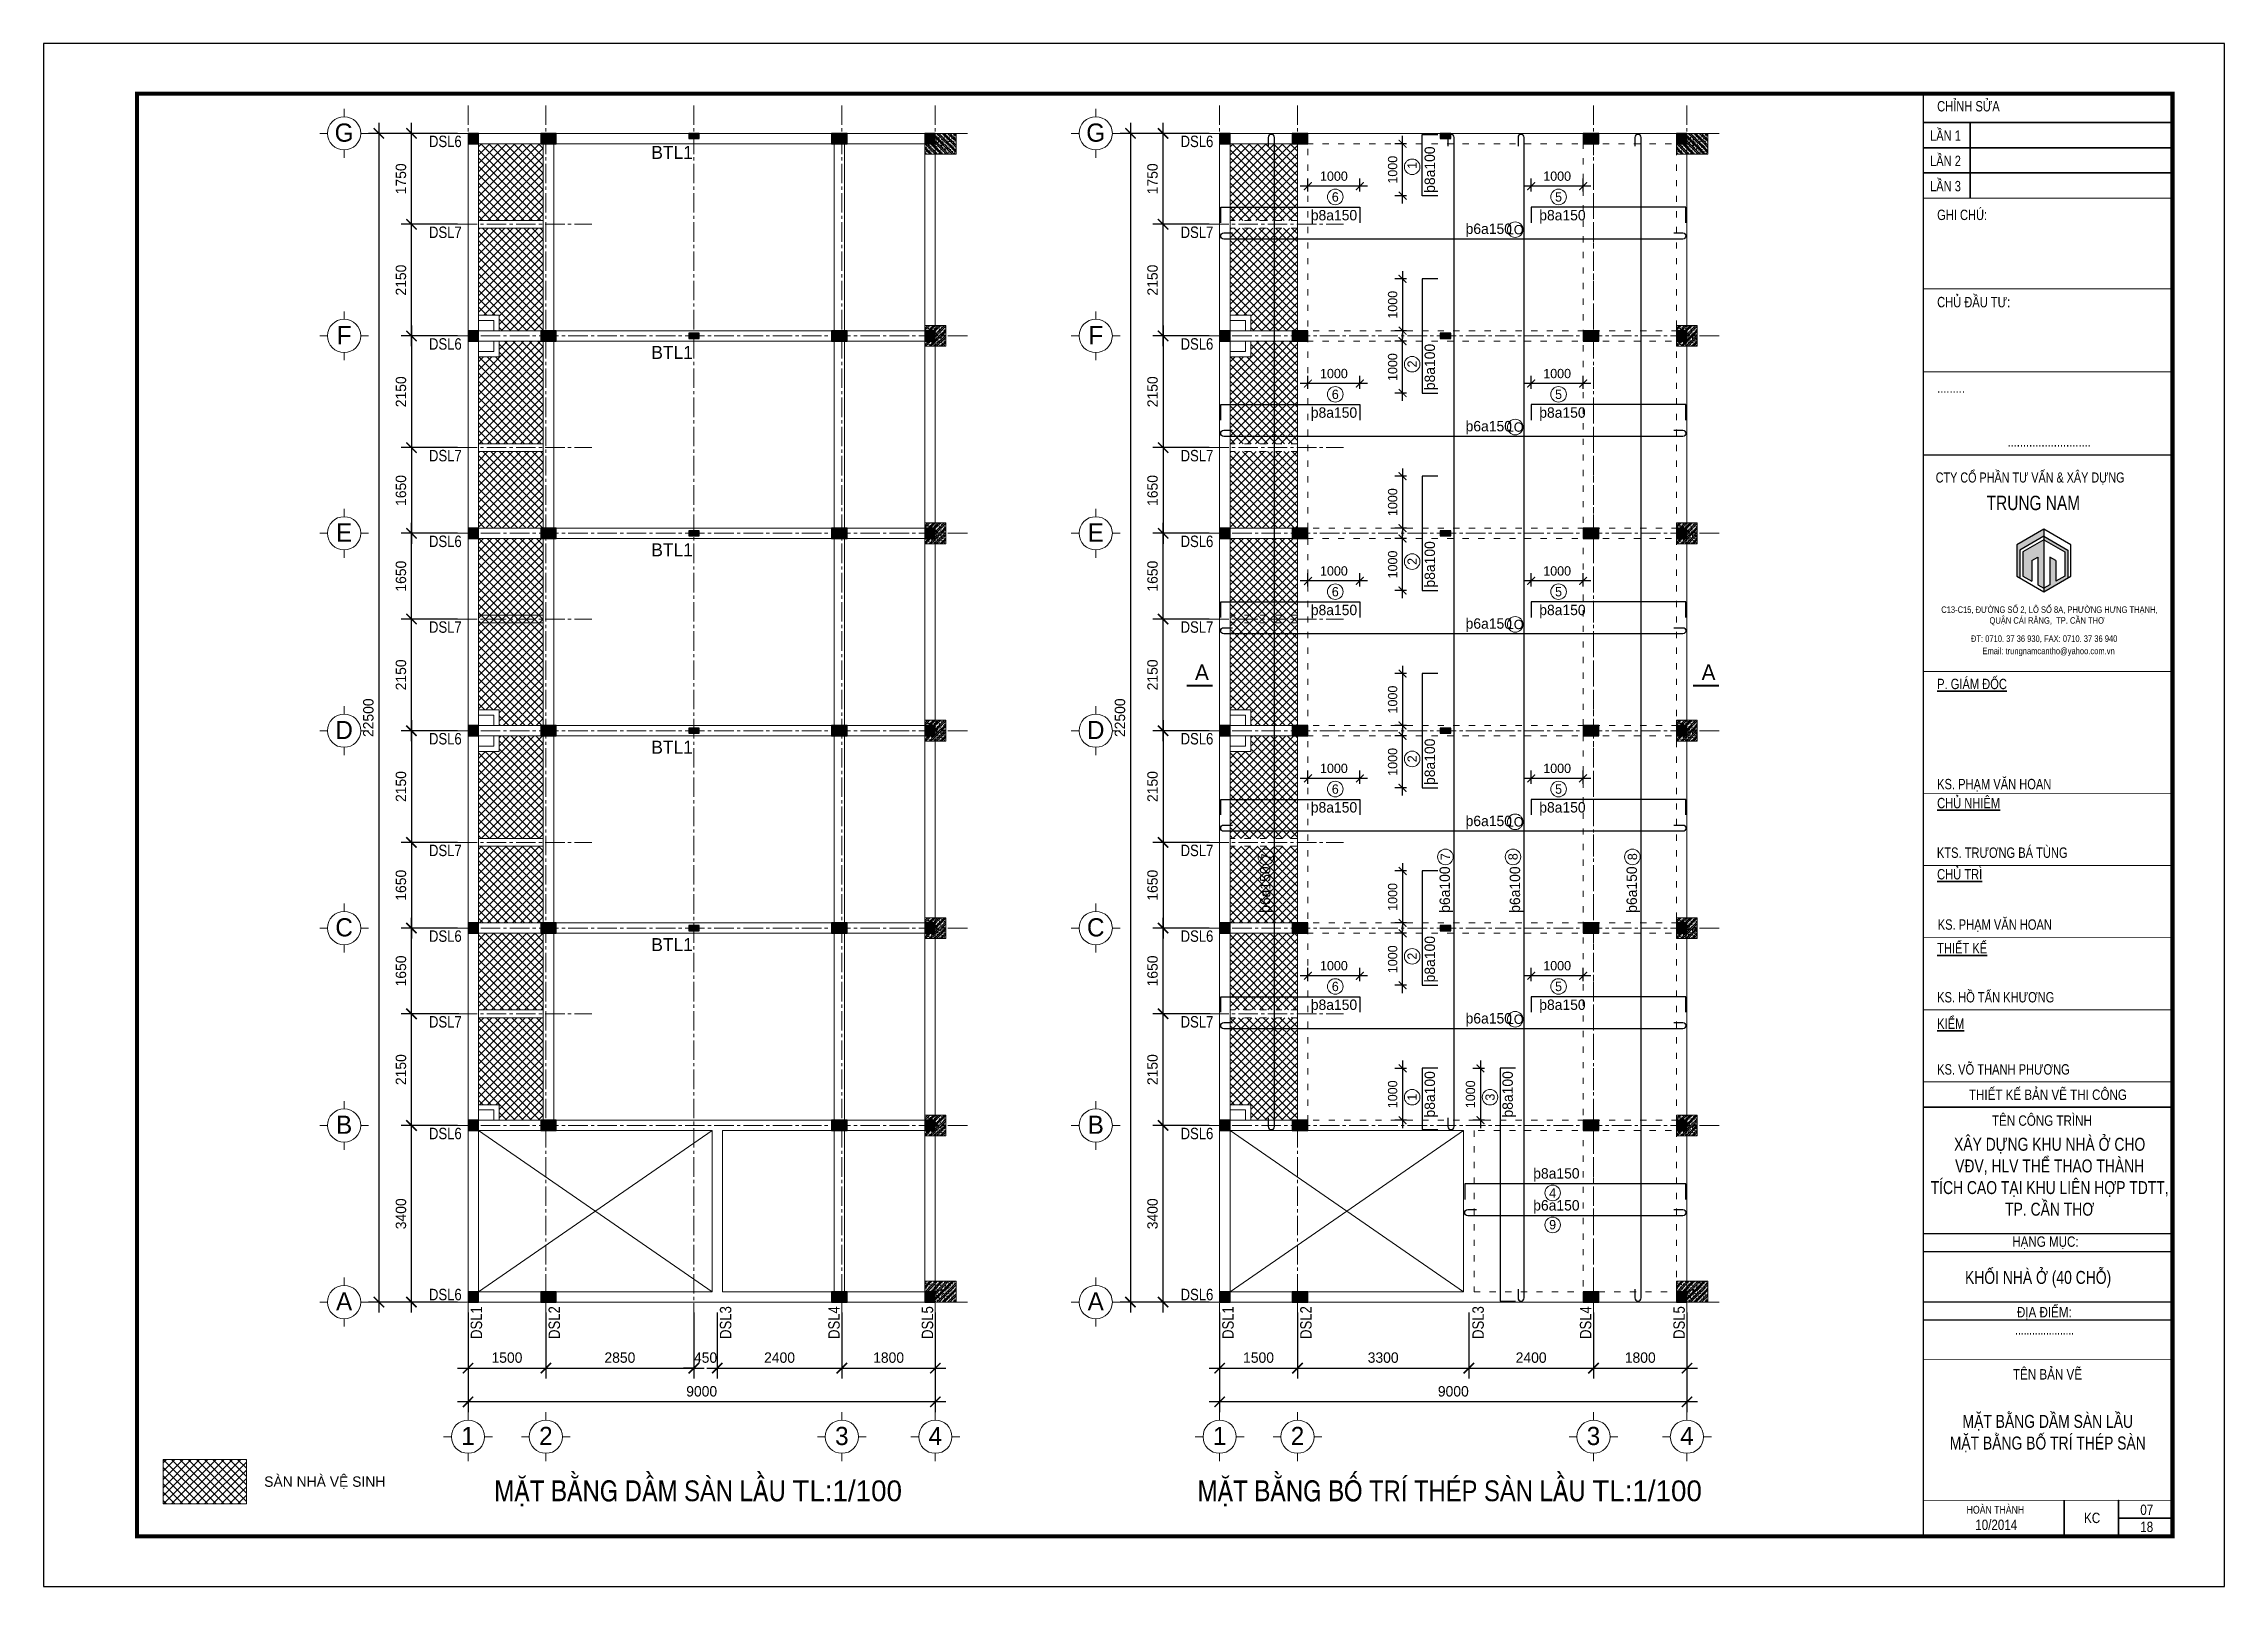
# Model space of a CAD drawing. Header units: inches. Extents: x 566748 to 757280, y 592180 to 740680.
# Drawn here: x 566748 to 608748, y 651580 to 681280 of the extents above; entities that cross this region are included whole.
import ezdxf
from ezdxf.enums import TextEntityAlignment as Align

# ---------------------------------------------------------------- set-up
doc = ezdxf.new("R2010")
doc.units = ezdxf.units.IN
doc.header["$MEASUREMENT"] = 0
for name, pattern in [('ACAD_ISO03W100', [30, 12, -18]), ('ACAD_ISO10W100', [18, 12, -3, 0, -3]), ('CENTER2', [1.125, 0.75, -0.125, 0.125, -0.125])]:
    doc.linetypes.add(name, pattern=pattern)
for name, color, linetype in [('cot', 123, 'Continuous'), ('LAYER 7', 7, 'Continuous'), ('LAYER7', 7, 'Continuous'), ('TEXT', 4, 'Continuous')]:
    doc.layers.add(name, color=color, linetype=linetype)
for name, color, linetype, lineweight in [('HACH', 8, 'Continuous', 5), ('HACTH', 8, 'Continuous', 5), ('HATCH', 8, 'Continuous', 15), ('LAYER5', 5, 'Continuous', 9), ('NET CB', 2, 'Continuous', 20), ('NET GHI CHU', 7, 'Continuous', 13), ('NET KICH THUOC', 9, 'Continuous', 13), ('NET THEP DAI', 3, 'Continuous', 30), ('NET TRUC', 8, 'ACAD_ISO10W100', 9)]:
    doc.layers.add(name, color=color, linetype=linetype, lineweight=lineweight)
doc.styles.add('chu dan', font='Fonts5.ttf', dxfattribs={"height": 350})
doc.styles.add('DIM', font='Fonts5.ttf')
doc.styles.get("Standard").update_dxf_attribs({"font": 'VHELVEN0.TTF'})
doc.styles.add('TEXT', font='Fonts5.ttf')
doc.styles.add('TEXT2.5', font='Fonts5.ttf', dxfattribs={"height": 250})
doc.styles.add('VNAVO', font='VARIALN.TTF', dxfattribs={"width": 1.1})
doc.styles.add('VNI - HELVE', font='VBOOKMN0.TTF', dxfattribs={"width": 0.8})
doc.styles.add('VNIHELVE', font='Fonts5.ttf', dxfattribs={"height": 180})
doc.dimstyles.new('M 1-100', dxfattribs={"dimtxt": 200, "dimasz": 200, "dimexe": 200, "dimexo": 200, "dimgap": 100, "dimtad": 1, "dimtoh": 1, "dimdec": 0, "dimzin": 0, "dimdsep": 46, "dimtxsty": 'DIM', "dimblk": 'ARCHTICK', "dimcen": 200, "dimdle": 200, "dimadec": 0, "dimazin": 0, "dimtfac": 1, "dimtdec": 0, "dimtix": 1, "dimtofl": 0, "dimtmove": 2, "dimatfit": 3, "dimfxl": 1, "dimtolj": 1, "dimtzin": 0, "dimarcsym": 0})
doc.dimstyles.new('TL100', dxfattribs={"dimscale": 100, "dimtxt": 2, "dimasz": 1.5, "dimexe": 1.5, "dimexo": 3, "dimgap": 1, "dimtad": 1, "dimdec": 0, "dimzin": 9, "dimtxsty": 'VNIHELVE', "dimblk": 'ARCHTICK', "dimcen": 1, "dimdle": 1.5, "dimclrd": 256, "dimclre": 256, "dimclrt": 256, "dimadec": 0, "dimazin": 1, "dimtfac": 1, "dimtdec": 0, "dimtix": 1, "dimtmove": 0, "dimatfit": 0, "dimldrblk": 'ARCHTICK', "dimfxl": 6, "dimarcsym": 1})
pattern_1 = [(135, (1251028.21, 83677.38), (-79.549513, -79.549513), []), (225, (1251028.21, 83677.38), (79.549513, -79.549513), [])]
pattern_2 = [(135, (1265503.83, 83677.38), (-79.549513, -79.549513), []), (225, (1265503.83, 83677.38), (79.549513, -79.549513), [])]

msp = doc.modelspace()

# ---------------------------------------------------------------- texts
at = {"layer": 'LAYER 7', "lineweight": 35, "width": 5319.651, "style": 'VNI - HELVE'}
for s, insert, char_height, attachment_point in [('MAËT BAÈNG DAÀM SAØN LAÀU\\PMAËT BAÈNG BOÁ TRÍ THEÙP SAØN', (605346.8, 654881.6), 250, 2), ('{\\fVNI-Helve|b0|i0|c0|p2;07}', (607128.7, 653155), 200, 1)]:
    msp.add_mtext(s, dxfattribs=dict(at, insert=insert, char_height=char_height, attachment_point=attachment_point))
at = {"layer": 'TEXT', "style": 'TEXT2.5'}
for p in [(578452.4, 679060.6), (578452.4, 675210.6), (578452.4, 671410.6), (578452.4, 667610.6), (578452.4, 663810.6)]:
    msp.add_text('BTL1', height=250, dxfattribs=at).set_placement(p)
at = {"layer": 'TEXT', "ltscale": 800, "char_height": 220, "width": 968, "attachment_point": 1}
for s, insert in [('{\\fVNI-Helve-Condense|b0|i0|c0|p2;DSL6}', (574170.3, 679508.6)), ('{\\fVNI-Helve-Condense|b0|i0|c0|p2;DSL6}', (588646, 679508.6)), ('{\\fVNI-Helve-Condense|b0|i0|c0|p2;DSL7}', (574170.3, 677758.6)), ('{\\fVNI-Helve-Condense|b0|i0|c0|p2;DSL7}', (588646, 677758.6)), ('{\\fVNI-Helve-Condense|b0|i0|c0|p2;DSL6}', (574170.3, 675608.6)), ('{\\fVNI-Helve-Condense|b0|i0|c0|p2;DSL6}', (588646, 675608.6)), ('{\\fVNI-Helve-Condense|b0|i0|c0|p2;DSL7}', (574170.3, 673458.6)), ('{\\fVNI-Helve-Condense|b0|i0|c0|p2;DSL7}', (588646, 673458.6)), ('{\\fVNI-Helve-Condense|b0|i0|c0|p2;DSL6}', (574170.3, 671808.6)), ('{\\fVNI-Helve-Condense|b0|i0|c0|p2;DSL6}', (588646, 671808.6)), ('{\\fVNI-Helve-Condense|b0|i0|c0|p2;DSL7}', (574170.3, 670158.6)), ('{\\fVNI-Helve-Condense|b0|i0|c0|p2;DSL7}', (588646, 670158.6)), ('{\\fVNI-Helve-Condense|b0|i0|c0|p2;DSL6}', (574170.3, 668008.6)), ('{\\fVNI-Helve-Condense|b0|i0|c0|p2;DSL6}', (588646, 668008.6)), ('{\\fVNI-Helve-Condense|b0|i0|c0|p2;DSL7}', (574170.3, 665858.6)), ('{\\fVNI-Helve-Condense|b0|i0|c0|p2;DSL7}', (588646, 665858.6)), ('{\\fVNI-Helve-Condense|b0|i0|c0|p2;DSL6}', (574170.3, 664208.6)), ('{\\fVNI-Helve-Condense|b0|i0|c0|p2;DSL6}', (588646, 664208.6)), ('{\\fVNI-Helve-Condense|b0|i0|c0|p2;DSL7}', (574170.3, 662558.6)), ('{\\fVNI-Helve-Condense|b0|i0|c0|p2;DSL7}', (588646, 662558.6)), ('{\\fVNI-Helve-Condense|b0|i0|c0|p2;DSL6}', (574170.3, 660408.6)), ('{\\fVNI-Helve-Condense|b0|i0|c0|p2;DSL6}', (588646, 660408.6)), ('{\\fVNI-Helve-Condense|b0|i0|c0|p2;DSL6}', (574170.3, 657308.6)), ('{\\fVNI-Helve-Condense|b0|i0|c0|p2;DSL6}', (588646, 657308.6))]:
    msp.add_mtext(s, dxfattribs=dict(at, insert=insert))
at = {"layer": 'TEXT', "char_height": 200, "rotation": 90, "style": 'VNIHELVE'}
for s, insert, width, attachment_point in [('þ8a100', (593344.8, 679300.9), 866.506, 3), ('þ8a100', (593344.8, 675500.9), 866.506, 3), ('þ8a100', (593344.8, 671700.9), 866.506, 3), ('þ8a100', (593344.8, 667900.9), 866.506, 3), ('þ6a150', (590174.4, 665440.4), 866.506, 3), ('þ6a100', (593633.4, 665440.4), 866.506, 3), ('þ6a100', (594983.9, 665440.4), 965.656, 3), ('þ6a150', (597234.4, 665440.4), 866.506, 3), ('þ8a100', (593344.8, 664100.9), 866.506, 3), ('þ8a100', (593344.8, 660605.9), 866.506, 1), ('þ8a100', (594844.3, 660605.9), 866.506, 1)]:
    msp.add_mtext(s, dxfattribs=dict(at, insert=insert, width=width, attachment_point=attachment_point))
at = {"layer": 'TEXT', "char_height": 200, "width": 866.506, "style": 'VNIHELVE'}
for s, insert, attachment_point in [('þ8a150', (591153.7, 678077.8), 1), ('þ8a150', (595553.7, 678077.8), 1), ('þ6a150', (594135.2, 677816.3), 1), ('þ8a150', (591153.7, 674277.8), 1), ('þ8a150', (595553.7, 674277.8), 1), ('þ6a150', (594135.2, 674016.3), 1), ('þ8a150', (591153.7, 670477.8), 1), ('þ8a150', (595553.7, 670477.8), 1), ('þ6a150', (594135.2, 670216.3), 1), ('þ8a150', (591153.7, 666677.8), 1), ('þ8a150', (595553.7, 666677.8), 1), ('þ6a150', (594135.2, 666416.3), 1), ('þ8a150', (591153.7, 662877.8), 1), ('þ8a150', (595553.7, 662877.8), 1), ('þ6a150', (594135.2, 662616.3), 1), ('þ8a150', (595437.2, 659370.7), 7), ('þ6a150', (595437.2, 658755.7), 7)]:
    msp.add_mtext(s, dxfattribs=dict(at, insert=insert, attachment_point=attachment_point))
at = {"layer": 'TEXT', "ltscale": 800, "char_height": 220, "width": 968, "attachment_point": 1, "rotation": 90}
for s, insert in [('{\\fVNI-Helve-Condense|b0|i0|c0|p2;DSL1}', (574972.9, 656343.8)), ('{\\fVNI-Helve-Condense|b0|i0|c0|p2;DSL2}', (576473.5, 656343.8)), ('{\\fVNI-Helve-Condense|b0|i0|c0|p2;DSL3}', (579772.5, 656343.8)), ('{\\fVNI-Helve-Condense|b0|i0|c0|p2;DSL4}', (581860.3, 656343.8)), ('{\\fVNI-Helve-Condense|b0|i0|c0|p2;DSL5}', (583660.3, 656343.8)), ('{\\fVNI-Helve-Condense|b0|i0|c0|p2;DSL1}', (589448.5, 656343.8)), ('{\\fVNI-Helve-Condense|b0|i0|c0|p2;DSL2}', (590949.1, 656343.8)), ('{\\fVNI-Helve-Condense|b0|i0|c0|p2;DSL3}', (594265.1, 656343.8)), ('{\\fVNI-Helve-Condense|b0|i0|c0|p2;DSL4}', (596335.9, 656343.8)), ('{\\fVNI-Helve-Condense|b0|i0|c0|p2;DSL5}', (598135.9, 656343.8))]:
    msp.add_mtext(s, dxfattribs=dict(at, insert=insert))
at = {"layer": 'TEXT', "linetype": 'Continuous', "ltscale": 0.05, "style": 'VNAVO'}
for s, insert, char_height, width, attachment_point in [('{\\fVNI-Avo|b0|i0|c0|p2;SAØN NHAØ VEÄ SINH}', (570996.3, 653696.8), 200, 30450.92, 1), ('{\\fVNI-Helve-Condense|b0|i0|c0|p2;MAËT BAÈNG DAÀM SAØN LAÀU \\fVNI-Avo|b0|i0|c0|p2;TL:1/100}', (579354.7, 653619.6), 400, 16230.019, 2), ('{\\fVNI-Helve-Condense|b0|i0|c0|p2;MAËT BAÈNG BOÁ TRÍ THEÙP SAØN LAÀU \\fVNI-Avo|b0|i0|c0|p2;TL:1/100}', (593830.4, 653619.6), 400, 16230.019, 2)]:
    msp.add_mtext(s, dxfattribs=dict(at, insert=insert, char_height=char_height, width=width, attachment_point=attachment_point))

# ---------------------------------------------------------------- blocks, each defined once
blk = doc.blocks.new('AAEER')
at = {"linetype": 'Continuous', "ltscale": 0.08}
h = blk.add_hatch(color=8, dxfattribs=at)
h.paths.add_polyline_path([(377.886, 656.949), (377.886, 657.083), (377.366, 656.782), (377.366, 656.181), (377.423, 656.148), (377.423, 656.682)])
h.paths.add_polyline_path([(377.886, 656.882), (377.481, 656.649), (377.481, 656.181), (377.655, 656.081), (377.655, 656.482), (377.771, 656.548), (377.771, 656.014), (377.886, 655.947)])
blk.add_hatch(color=8, dxfattribs=at).paths.add_polyline_path([(378.118, 656.482), (378.002, 656.548), (378.002, 656.014), (377.886, 655.947), (377.886, 655.88), (378.349, 656.148), (378.349, 656.682), (377.886, 656.949), (377.886, 656.882), (378.291, 656.649), (378.291, 656.181), (378.118, 656.081)])
for p, q in [((377.886, 656.949), (377.423, 656.682)), ((377.886, 656.882), (377.481, 656.649)), ((377.886, 657.083), (377.886, 656.949)), ((377.886, 657.083), (377.886, 655.88)), ((377.886, 656.949), (378.349, 656.682)), ((377.886, 656.882), (377.886, 655.947)), ((377.886, 656.882), (378.291, 656.649)), ((377.423, 656.682), (377.423, 656.148)), ((377.481, 656.649), (377.481, 656.181)), ((377.655, 656.482), (377.771, 656.548)), ((377.655, 656.482), (377.655, 656.081)), ((377.771, 656.548), (377.771, 656.014)), ((378.118, 656.482), (378.002, 656.548)), ((378.002, 656.548), (378.002, 656.014)), ((378.118, 656.482), (378.118, 656.081)), ((378.291, 656.649), (378.291, 656.181)), ((378.349, 656.682), (378.349, 656.148))]:
    blk.add_line(p, q, dxfattribs=at)
blk.add_lwpolyline([(377.366, 656.181), (377.886, 655.88), (378.407, 656.181), (378.407, 656.782), (377.886, 657.083), (377.366, 656.782)], close=True, dxfattribs=at)
for points in [[(377.481, 656.181), (377.655, 656.081)], [(378.291, 656.181), (378.118, 656.081)], [(377.771, 656.014), (377.886, 655.947)], [(378.002, 656.014), (377.886, 655.947)]]:
    blk.add_lwpolyline(points, dxfattribs=at)
for points in [[(375.565, 643.528), (380.365, 643.528)], [(375.565, 643.18), (380.365, 643.18)], [(375.565, 642.208), (380.365, 642.208)], [(375.565, 641.861), (380.365, 641.861)]]:
    blk.add_lwpolyline(points)
at = {"layer": 'LAYER 7', "lineweight": 35}
for points in [[(375.565, 664.914), (380.365, 664.914)], [(376.469, 663.456), (376.469, 664.914)], [(375.565, 664.428), (380.365, 664.428)], [(375.565, 663.942), (380.365, 663.942)], [(375.565, 645.958), (380.365, 645.958)], [(378.282, 638.389), (378.282, 637.695)], [(379.323, 638.389), (379.323, 638.389), (379.323, 637.695)], [(379.323, 638.042), (380.365, 638.042)]]:
    blk.add_lwpolyline(points, dxfattribs=at)
at = {"layer": 'LAYER7', "const_width": 0.0278}
blk.add_lwpolyline([(380.365, 665.47), (375.565, 665.47), (375.565, 637.695), (380.365, 637.695)], close=True, dxfattribs=at)
at = {"layer": 'LAYER7'}
for points, const_width in [([(375.565, 663.456), (380.365, 663.456)], 0.0174), ([(375.565, 661.712), (380.365, 661.712)], 0.0174), ([(375.565, 660.112), (380.365, 660.112)], 0.0174), ([(375.565, 658.512), (380.365, 658.512)], 0.0212), ([(375.565, 654.346), (380.365, 654.346)], 0.0174), ([(375.565, 651.999), (380.365, 651.999)], 0.0174), ([(375.565, 650.61), (380.365, 650.61)], 0.0174), ([(375.565, 649.221), (380.365, 649.221)], 0.0174), ([(375.565, 647.833), (380.365, 647.833)], 0.0174), ([(375.565, 646.444), (380.365, 646.444)], 0.0174), ([(375.565, 641.097), (380.365, 641.097)], 0.0174), ([(375.565, 638.389), (380.365, 638.389)], 0.0174)]:
    blk.add_lwpolyline(points, dxfattribs=dict(at, const_width=const_width))
at = {"layer": 'LAYER 7', "lineweight": 35, "style": 'VNI - HELVE'}
for s, insert, char_height, width, attachment_point in [('CHÆNH SÖÛA', (375.833, 665.327), 0.2, 5.31965, 1), ('LAÀN 1', (375.696, 664.761), 0.2, 5.31965, 1), ('LAÀN 2', (375.696, 664.275), 0.2, 5.31965, 1), ('LAÀN 3', (375.696, 663.789), 0.2, 5.31965, 1), ('GHI CHUÙ:', (375.833, 663.236), 0.2, 5.31965, 1), ('CHUÛ ÑAÀU TÖ:', (375.833, 661.556), 0.2, 5.31965, 1), ('.........', (375.833, 659.91), 0.2, 5.31965, 1), ('...........................', (377.188, 658.873), 0.2, 5.31965, 1), ('{\\LP. GIAÙM ÑOÁC}', (375.833, 654.205), 0.2, 5.31965, 1), ('KS. PHAÏM VAÊN HOAN', (375.833, 652.277), 0.2, 5.31965, 1), ('{\\LCHUÛ NHIEÄM}', (375.833, 651.912), 0.2, 5.31965, 1), ('KTS. TRÖÔNG BAÙ TUØNG', (375.828, 650.957), 0.2, 5.31965, 1), ('{\\LCHUÛ TRÌ}', (375.833, 650.542), 0.2, 5.31965, 1), ('KS. PHAÏM VAÊN HOAN', (375.844, 649.573), 0.2, 5.31965, 1), ('{\\LTHIEÁT KEÁ}', (375.833, 649.118), 0.2, 5.31965, 1), ('KS. HOÀ TAÁN KHÖÔNG', (375.833, 648.174), 0.2, 5.31965, 1), ('{\\LKIEÅM}', (375.833, 647.665), 0.2, 5.31965, 1), ('KS. VOÕ THANH PHÖÔNG', (375.833, 646.785), 0.2, 5.31965, 1), ('{\\fVNI-Helve|b0|i0|c0|p2;THIEÁT KEÁ BAÛN VEÕ THI COÂNG}', (376.445, 646.297), 0.2, 5.31965, 1), ('{\\fVNI-Helve|b0|i0|c0|p2;TEÂN COÂNG TRÌNH}', (376.889, 645.799), 0.2, 5.31965, 1), ('XAÂY DÖÏNG KHU NHAØ ÔÛ CHO\\PVÑV, HLV THEÅ THAO THAØNH \\PTÍCH CAO TAÏI KHU LIEÂN HÔÏP TDTT, TP. CAÀN THÔ', (378, 645.368), 0.25, 4.98702, 2), ('{\\fVNI-Helve|b0|i0|c0|p2;HAÏNG MUÏC:}', (377.279, 643.469), 0.2, 5.31965, 1), ('KHOÁI NHAØ ÔÛ (40 CHOÃ)', (376.37, 642.805), 0.25, 7.09083, 1), ('{\\fVNI-Helve|b0|i0|c0|p2;ÑÒA ÑIEÅM:}', (377.37, 642.111), 0.2, 5.31965, 1), ('{\\fVNI-Helve|b0|i0|c0|p2;.....................}', (377.337, 641.754), 0.17359, 5.31965, 1), ('{\\fVNI-Helve|b0|i0|c0|p2;TEÂN BAÛN VEÕ}', (377.294, 640.914), 0.2, 5.31965, 1), ('{\\fVNI-Helve|b0|i0|c0|p2;HOAØN THAØNH}', (376.401, 638.282), 0.15, 5.31965, 1), ('{\\fVNI-Helve|b0|i0|c0|p2;10/2014}', (376.567, 638.017), 0.2, 5.31965, 1), ('{\\fVNI-Helve|b0|i0|c0|p2;KC}', (378.663, 638.151), 0.2, 5.31965, 1), ('{\\fVNI-Helve|b0|i0|c0|p2;18}', (379.745, 637.978), 0.2, 5.31965, 1)]:
    blk.add_mtext(s, dxfattribs=dict(at, insert=insert, char_height=char_height, width=width, attachment_point=attachment_point))
at = {"layer": 'LAYER5', "attachment_point": 1, "style": 'VNI - HELVE'}
for s, insert, char_height, width in [('{\\H0.9774x;CTY COÅ PHAÀN TÖ VAÁN & XAÂY DÖÏNG} ', (375.805, 658.177), 0.19891, 4.67984), ('TRUNG NAM', (376.787, 657.729), 0.2777, 3.59296), ('{\\fVNI-Helve|b0|i0|c0|p2;C13-C15, ÑÖÔØNG SOÁ 2, LOÂ SOÁ 8A, PHÖÔØNG HÖNG THAÏNH, \\P                       QUAÄN CAÙI RAÊNG,  TP. CAÀN THÔ}', (375.912, 655.598), 0.12499, 8.0242), ('{\\fVNI-Helve|b0|i0|c0|p2;ÑT: 0710. 37 36 930, FAX: 0710. 37 36 940}', (376.484, 655.04), 0.12499, 8.0242), ('{\\fVNI-Helve|b0|i0|c0|p2;Email: trungnamcantho@yahoo.com.vn}', (376.706, 654.803), 0.12499, 8.0242)]:
    blk.add_mtext(s, dxfattribs=dict(at, insert=insert, char_height=char_height, width=width))
blk = doc.blocks.new('_ArchTick')
at = {"color": 0, "linetype": 'ByBlock', "const_width": 0.15}
blk.add_lwpolyline([(-0.5, -0.5), (0.5, 0.5)], dxfattribs=at)
blk = doc.blocks.new('*D136')
at = {"layer": 'Defpoints', "color": 0}
for p in [(573833, 660453), (574922, 660453), (574922, 657053)]:
    blk.add_point(p, dxfattribs=at)
at = {"layer": 'NET KICH THUOC', "color": 0, "lineweight": -2}
for p, q in [((574722, 660453), (573633, 660453)), ((573833, 656853), (573833, 660653)), ((574722, 657053), (573633, 657053))]:
    blk.add_line(p, q, dxfattribs=at)
at = {"layer": 'NET KICH THUOC', "color": 0, "lineweight": -2, "xscale": 200, "yscale": 200, "zscale": 200}
for p, rotation in [((573833, 660453), 90), ((573833, 657053), 270)]:
    blk.add_blockref('_ArchTick', p, dxfattribs=dict(at, rotation=rotation))
at = {"layer": 'NET KICH THUOC', "color": 0, "insert": (573631, 658753), "char_height": 200, "attachment_point": 5, "rotation": 90, "style": 'DIM'}
blk.add_mtext('\\A1;3400', dxfattribs=at)
blk = doc.blocks.new('*D137')
at = {"layer": 'Defpoints', "color": 0}
for p in [(573833, 662603), (574942, 662603), (574922, 660453)]:
    blk.add_point(p, dxfattribs=at)
at = {"layer": 'NET KICH THUOC', "color": 0, "lineweight": -2}
for p, q in [((573833, 660253), (573833, 662803)), ((574742, 662603), (573633, 662603)), ((574722, 660453), (573633, 660453))]:
    blk.add_line(p, q, dxfattribs=at)
at = {"layer": 'NET KICH THUOC', "color": 0, "lineweight": -2, "xscale": 200, "yscale": 200, "zscale": 200}
for p, rotation in [((573833, 662603), 90), ((573833, 660453), 270)]:
    blk.add_blockref('_ArchTick', p, dxfattribs=dict(at, rotation=rotation))
at = {"layer": 'NET KICH THUOC', "color": 0, "insert": (573631, 661528), "char_height": 200, "attachment_point": 5, "rotation": 90, "style": 'DIM'}
blk.add_mtext('\\A1;2150', dxfattribs=at)
blk = doc.blocks.new('*D138')
at = {"layer": 'Defpoints', "color": 0}
for p in [(573833, 664253), (574922, 664253), (574942, 662603)]:
    blk.add_point(p, dxfattribs=at)
at = {"layer": 'NET KICH THUOC', "color": 0, "lineweight": -2}
for p, q in [((573833, 662403), (573833, 664453)), ((574722, 664253), (573633, 664253)), ((574742, 662603), (573633, 662603))]:
    blk.add_line(p, q, dxfattribs=at)
at = {"layer": 'NET KICH THUOC', "color": 0, "lineweight": -2, "xscale": 200, "yscale": 200, "zscale": 200}
for p, rotation in [((573833, 664253), 90), ((573833, 662603), 270)]:
    blk.add_blockref('_ArchTick', p, dxfattribs=dict(at, rotation=rotation))
at = {"layer": 'NET KICH THUOC', "color": 0, "insert": (573631, 663428), "char_height": 200, "attachment_point": 5, "rotation": 90, "style": 'DIM'}
blk.add_mtext('\\A1;1650', dxfattribs=at)
blk = doc.blocks.new('*D139')
at = {"layer": 'Defpoints', "color": 0}
for p in [(574922, 668053), (573833, 665903), (574922, 665903)]:
    blk.add_point(p, dxfattribs=at)
at = {"layer": 'NET KICH THUOC', "color": 0, "lineweight": -2}
for p, q in [((573833, 668253), (573833, 665703)), ((574722, 668053), (573633, 668053)), ((574722, 665903), (573633, 665903))]:
    blk.add_line(p, q, dxfattribs=at)
at = {"layer": 'NET KICH THUOC', "color": 0, "lineweight": -2, "xscale": 200, "yscale": 200, "zscale": 200}
for p, rotation in [((573833, 668053), 90), ((573833, 665903), 270)]:
    blk.add_blockref('_ArchTick', p, dxfattribs=dict(at, rotation=rotation))
at = {"layer": 'NET KICH THUOC', "color": 0, "insert": (573631, 666978), "char_height": 200, "attachment_point": 5, "rotation": 90, "style": 'DIM'}
blk.add_mtext('\\A1;2150', dxfattribs=at)
blk = doc.blocks.new('*D140')
at = {"layer": 'Defpoints', "color": 0}
for p in [(574922, 665903), (573833, 664253), (574922, 664253)]:
    blk.add_point(p, dxfattribs=at)
at = {"layer": 'NET KICH THUOC', "color": 0, "lineweight": -2}
for p, q in [((574722, 665903), (573633, 665903)), ((573833, 666103), (573833, 664053)), ((574722, 664253), (573633, 664253))]:
    blk.add_line(p, q, dxfattribs=at)
at = {"layer": 'NET KICH THUOC', "color": 0, "lineweight": -2, "xscale": 200, "yscale": 200, "zscale": 200}
for p, rotation in [((573833, 665903), 90), ((573833, 664253), 270)]:
    blk.add_blockref('_ArchTick', p, dxfattribs=dict(at, rotation=rotation))
at = {"layer": 'NET KICH THUOC', "color": 0, "insert": (573631, 665078), "char_height": 200, "attachment_point": 5, "rotation": 90, "style": 'DIM'}
blk.add_mtext('\\A1;1650', dxfattribs=at)
blk = doc.blocks.new('*D141')
at = {"layer": 'Defpoints', "color": 0}
for p in [(573833, 670203), (574922, 670203), (574922, 668053)]:
    blk.add_point(p, dxfattribs=at)
at = {"layer": 'NET KICH THUOC', "color": 0, "lineweight": -2}
for p, q in [((573833, 667853), (573833, 670403)), ((574722, 670203), (573633, 670203)), ((574722, 668053), (573633, 668053))]:
    blk.add_line(p, q, dxfattribs=at)
at = {"layer": 'NET KICH THUOC', "color": 0, "lineweight": -2, "xscale": 200, "yscale": 200, "zscale": 200}
for p, rotation in [((573833, 670203), 90), ((573833, 668053), 270)]:
    blk.add_blockref('_ArchTick', p, dxfattribs=dict(at, rotation=rotation))
at = {"layer": 'NET KICH THUOC', "color": 0, "insert": (573631, 669128), "char_height": 200, "attachment_point": 5, "rotation": 90, "style": 'DIM'}
blk.add_mtext('\\A1;2150', dxfattribs=at)
blk = doc.blocks.new('*D142')
at = {"layer": 'Defpoints', "color": 0}
for p in [(573833, 671853), (574922, 671853), (574922, 670203)]:
    blk.add_point(p, dxfattribs=at)
at = {"layer": 'NET KICH THUOC', "color": 0, "lineweight": -2}
for p, q in [((573833, 670003), (573833, 672053)), ((574722, 671853), (573633, 671853)), ((574722, 670203), (573633, 670203))]:
    blk.add_line(p, q, dxfattribs=at)
at = {"layer": 'NET KICH THUOC', "color": 0, "lineweight": -2, "xscale": 200, "yscale": 200, "zscale": 200}
for p, rotation in [((573833, 671853), 90), ((573833, 670203), 270)]:
    blk.add_blockref('_ArchTick', p, dxfattribs=dict(at, rotation=rotation))
at = {"layer": 'NET KICH THUOC', "color": 0, "insert": (573631, 671028), "char_height": 200, "attachment_point": 5, "rotation": 90, "style": 'DIM'}
blk.add_mtext('\\A1;1650', dxfattribs=at)
blk = doc.blocks.new('*D143')
at = {"layer": 'Defpoints', "color": 0}
for p in [(574922, 675653), (573833, 673503), (574922, 673503)]:
    blk.add_point(p, dxfattribs=at)
at = {"layer": 'NET KICH THUOC', "color": 0, "lineweight": -2}
for p, q in [((573833, 675853), (573833, 673303)), ((574722, 675653), (573633, 675653)), ((574722, 673503), (573633, 673503))]:
    blk.add_line(p, q, dxfattribs=at)
at = {"layer": 'NET KICH THUOC', "color": 0, "lineweight": -2, "xscale": 200, "yscale": 200, "zscale": 200}
for p, rotation in [((573833, 675653), 90), ((573833, 673503), 270)]:
    blk.add_blockref('_ArchTick', p, dxfattribs=dict(at, rotation=rotation))
at = {"layer": 'NET KICH THUOC', "color": 0, "insert": (573631, 674578), "char_height": 200, "attachment_point": 5, "rotation": 90, "style": 'DIM'}
blk.add_mtext('\\A1;2150', dxfattribs=at)
blk = doc.blocks.new('*D144')
at = {"layer": 'Defpoints', "color": 0}
for p in [(574922, 673503), (573833, 671853), (574922, 671853)]:
    blk.add_point(p, dxfattribs=at)
at = {"layer": 'NET KICH THUOC', "color": 0, "lineweight": -2}
for p, q in [((573833, 673703), (573833, 671653)), ((574722, 673503), (573633, 673503)), ((574722, 671853), (573633, 671853))]:
    blk.add_line(p, q, dxfattribs=at)
at = {"layer": 'NET KICH THUOC', "color": 0, "lineweight": -2, "xscale": 200, "yscale": 200, "zscale": 200}
for p, rotation in [((573833, 673503), 90), ((573833, 671853), 270)]:
    blk.add_blockref('_ArchTick', p, dxfattribs=dict(at, rotation=rotation))
at = {"layer": 'NET KICH THUOC', "color": 0, "insert": (573631, 672678), "char_height": 200, "attachment_point": 5, "rotation": 90, "style": 'DIM'}
blk.add_mtext('\\A1;1650', dxfattribs=at)
blk = doc.blocks.new('*D145')
at = {"layer": 'Defpoints', "color": 0}
for p in [(573833, 677803), (574922, 677803), (574922, 675653)]:
    blk.add_point(p, dxfattribs=at)
at = {"layer": 'NET KICH THUOC', "color": 0, "lineweight": -2}
for p, q in [((573833, 675453), (573833, 678003)), ((574722, 677803), (573633, 677803)), ((574722, 675653), (573633, 675653))]:
    blk.add_line(p, q, dxfattribs=at)
at = {"layer": 'NET KICH THUOC', "color": 0, "lineweight": -2, "xscale": 200, "yscale": 200, "zscale": 200}
for p, rotation in [((573833, 677803), 90), ((573833, 675653), 270)]:
    blk.add_blockref('_ArchTick', p, dxfattribs=dict(at, rotation=rotation))
at = {"layer": 'NET KICH THUOC', "color": 0, "insert": (573631, 676728), "char_height": 200, "attachment_point": 5, "rotation": 90, "style": 'DIM'}
blk.add_mtext('\\A1;2150', dxfattribs=at)
blk = doc.blocks.new('*D146')
at = {"layer": 'Defpoints', "color": 0}
for p in [(573833, 679553), (574922, 679553), (574922, 677803)]:
    blk.add_point(p, dxfattribs=at)
at = {"layer": 'NET KICH THUOC', "color": 0, "lineweight": -2}
for p, q in [((573833, 677603), (573833, 679753)), ((574722, 679553), (573633, 679553)), ((574722, 677803), (573633, 677803))]:
    blk.add_line(p, q, dxfattribs=at)
at = {"layer": 'NET KICH THUOC', "color": 0, "lineweight": -2, "xscale": 200, "yscale": 200, "zscale": 200}
for p, rotation in [((573833, 679553), 90), ((573833, 677803), 270)]:
    blk.add_blockref('_ArchTick', p, dxfattribs=dict(at, rotation=rotation))
at = {"layer": 'NET KICH THUOC', "color": 0, "insert": (573631, 678678), "char_height": 200, "attachment_point": 5, "rotation": 90, "style": 'DIM'}
blk.add_mtext('\\A1;1750', dxfattribs=at)
blk = doc.blocks.new('*D147')
at = {"layer": 'Defpoints', "color": 0}
for p in [(574922, 679553), (573205, 657053), (574922, 657053)]:
    blk.add_point(p, dxfattribs=at)
at = {"layer": 'NET KICH THUOC', "color": 0, "lineweight": -2}
for p, q in [((573205, 679753), (573205, 656853)), ((574722, 679553), (573005, 679553)), ((574722, 657053), (573005, 657053))]:
    blk.add_line(p, q, dxfattribs=at)
at = {"layer": 'NET KICH THUOC', "color": 0, "lineweight": -2, "xscale": 200, "yscale": 200, "zscale": 200}
for p, rotation in [((573205, 679553), 90), ((573205, 657053), 270)]:
    blk.add_blockref('_ArchTick', p, dxfattribs=dict(at, rotation=rotation))
at = {"layer": 'NET KICH THUOC', "color": 0, "insert": (573003, 668303), "char_height": 200, "attachment_point": 5, "rotation": 90, "style": 'DIM'}
blk.add_mtext('\\A1;22500', dxfattribs=at)
blk = doc.blocks.new('TRM')
at = {"layer": 'NET GHI CHU', "linetype": 'Continuous', "ltscale": 400}
for p, q in [((0, -150), (0, 0)), ((-320, -470), (-470, -470)), ((0, -790), (0, -940)), ((320, -470), (470, -470))]:
    blk.add_line(p, q, dxfattribs=at)
blk.add_circle((0, -470), 320, dxfattribs=at)
at = {"layer": 'NET GHI CHU', "style": 'chu dan'}
blk.add_attdef('TR', text='', height=350, dxfattribs=at).set_placement((0, -470), align=Align.MIDDLE_CENTER)
blk = doc.blocks.new('*D549')
at = {"layer": 'Defpoints', "color": 0}
for p in [(574922, 657053), (576422, 657053), (576422, 655781)]:
    blk.add_point(p, dxfattribs=at)
at = {"layer": 'NET KICH THUOC', "color": 0, "lineweight": -2}
for p, q in [((574922, 656853), (574922, 655581)), ((576422, 656853), (576422, 655581)), ((574722, 655781), (576622, 655781))]:
    blk.add_line(p, q, dxfattribs=at)
at = {"layer": 'NET KICH THUOC', "color": 0, "lineweight": -2, "xscale": 200, "yscale": 200, "zscale": 200, "rotation": 180}
blk.add_blockref('_ArchTick', (574922, 655781), dxfattribs=at)
at = {"layer": 'NET KICH THUOC', "color": 0, "lineweight": -2, "xscale": 200, "yscale": 200, "zscale": 200}
blk.add_blockref('_ArchTick', (576422, 655781), dxfattribs=at)
at = {"layer": 'NET KICH THUOC', "color": 0, "insert": (575672, 655983), "char_height": 200, "attachment_point": 5, "style": 'DIM'}
blk.add_mtext('\\A1;1500', dxfattribs=at)
blk = doc.blocks.new('*D550')
at = {"layer": 'Defpoints', "color": 0}
for p in [(576422, 657053), (579272, 657053), (579272, 655781)]:
    blk.add_point(p, dxfattribs=at)
at = {"layer": 'NET KICH THUOC', "color": 0, "lineweight": -2}
for p, q in [((576422, 656853), (576422, 655581)), ((579272, 656853), (579272, 655581)), ((576222, 655781), (579472, 655781))]:
    blk.add_line(p, q, dxfattribs=at)
at = {"layer": 'NET KICH THUOC', "color": 0, "lineweight": -2, "xscale": 200, "yscale": 200, "zscale": 200, "rotation": 180}
blk.add_blockref('_ArchTick', (576422, 655781), dxfattribs=at)
at = {"layer": 'NET KICH THUOC', "color": 0, "lineweight": -2, "xscale": 200, "yscale": 200, "zscale": 200}
blk.add_blockref('_ArchTick', (579272, 655781), dxfattribs=at)
at = {"layer": 'NET KICH THUOC', "color": 0, "insert": (577847, 655983), "char_height": 200, "attachment_point": 5, "style": 'DIM'}
blk.add_mtext('\\A1;2850', dxfattribs=at)
blk = doc.blocks.new('*D551')
at = {"layer": 'Defpoints', "color": 0}
for p in [(579722, 657053), (582122, 657053), (582122, 655781)]:
    blk.add_point(p, dxfattribs=at)
at = {"layer": 'NET KICH THUOC', "color": 0, "lineweight": -2}
for p, q in [((579722, 656853), (579722, 655581)), ((582122, 656853), (582122, 655581)), ((579522, 655781), (582322, 655781))]:
    blk.add_line(p, q, dxfattribs=at)
at = {"layer": 'NET KICH THUOC', "color": 0, "lineweight": -2, "xscale": 200, "yscale": 200, "zscale": 200, "rotation": 180}
blk.add_blockref('_ArchTick', (579722, 655781), dxfattribs=at)
at = {"layer": 'NET KICH THUOC', "color": 0, "lineweight": -2, "xscale": 200, "yscale": 200, "zscale": 200}
blk.add_blockref('_ArchTick', (582122, 655781), dxfattribs=at)
at = {"layer": 'NET KICH THUOC', "color": 0, "insert": (580922, 655983), "char_height": 200, "attachment_point": 5, "style": 'DIM'}
blk.add_mtext('\\A1;2400', dxfattribs=at)
blk = doc.blocks.new('*D552')
at = {"layer": 'Defpoints', "color": 0}
for p in [(582122, 657053), (583922, 657053), (583922, 655781)]:
    blk.add_point(p, dxfattribs=at)
at = {"layer": 'NET KICH THUOC', "color": 0, "lineweight": -2}
for p, q in [((582122, 656853), (582122, 655581)), ((583922, 656853), (583922, 655581)), ((581922, 655781), (584122, 655781))]:
    blk.add_line(p, q, dxfattribs=at)
at = {"layer": 'NET KICH THUOC', "color": 0, "lineweight": -2, "xscale": 200, "yscale": 200, "zscale": 200, "rotation": 180}
blk.add_blockref('_ArchTick', (582122, 655781), dxfattribs=at)
at = {"layer": 'NET KICH THUOC', "color": 0, "lineweight": -2, "xscale": 200, "yscale": 200, "zscale": 200}
blk.add_blockref('_ArchTick', (583922, 655781), dxfattribs=at)
at = {"layer": 'NET KICH THUOC', "color": 0, "insert": (583022, 655983), "char_height": 200, "attachment_point": 5, "style": 'DIM'}
blk.add_mtext('\\A1;1800', dxfattribs=at)
blk = doc.blocks.new('*D553')
at = {"layer": 'Defpoints', "color": 0}
for p in [(574922, 657053), (583922, 657053), (574922, 655132)]:
    blk.add_point(p, dxfattribs=at)
at = {"layer": 'NET KICH THUOC', "color": 0, "lineweight": -2}
for p, q in [((574922, 656853), (574922, 654932)), ((583922, 656853), (583922, 654932)), ((584122, 655132), (574722, 655132))]:
    blk.add_line(p, q, dxfattribs=at)
at = {"layer": 'NET KICH THUOC', "color": 0, "lineweight": -2, "xscale": 200, "yscale": 200, "zscale": 200, "rotation": 180}
blk.add_blockref('_ArchTick', (574922, 655132), dxfattribs=at)
at = {"layer": 'NET KICH THUOC', "color": 0, "lineweight": -2, "xscale": 200, "yscale": 200, "zscale": 200}
blk.add_blockref('_ArchTick', (583922, 655132), dxfattribs=at)
at = {"layer": 'NET KICH THUOC', "color": 0, "insert": (579422, 655334), "char_height": 200, "attachment_point": 5, "style": 'DIM'}
blk.add_mtext('\\A1;9000', dxfattribs=at)
blk = doc.blocks.new('*D559')
at = {"layer": 'Defpoints', "color": 0}
for p in [(588309, 660453), (589398, 660453), (589398, 657053)]:
    blk.add_point(p, dxfattribs=at)
at = {"layer": 'NET KICH THUOC', "color": 0, "lineweight": -2}
for p, q in [((589198, 660453), (588109, 660453)), ((588309, 656853), (588309, 660653)), ((589198, 657053), (588109, 657053))]:
    blk.add_line(p, q, dxfattribs=at)
at = {"layer": 'NET KICH THUOC', "color": 0, "lineweight": -2, "xscale": 200, "yscale": 200, "zscale": 200}
for p, rotation in [((588309, 660453), 90), ((588309, 657053), 270)]:
    blk.add_blockref('_ArchTick', p, dxfattribs=dict(at, rotation=rotation))
at = {"layer": 'NET KICH THUOC', "color": 0, "insert": (588106, 658753), "char_height": 200, "attachment_point": 5, "rotation": 90, "style": 'DIM'}
blk.add_mtext('\\A1;3400', dxfattribs=at)
blk = doc.blocks.new('*D560')
at = {"layer": 'Defpoints', "color": 0}
for p in [(588309, 662603), (589418, 662603), (589398, 660453)]:
    blk.add_point(p, dxfattribs=at)
at = {"layer": 'NET KICH THUOC', "color": 0, "lineweight": -2}
for p, q in [((588309, 660253), (588309, 662803)), ((589218, 662603), (588109, 662603)), ((589198, 660453), (588109, 660453))]:
    blk.add_line(p, q, dxfattribs=at)
at = {"layer": 'NET KICH THUOC', "color": 0, "lineweight": -2, "xscale": 200, "yscale": 200, "zscale": 200}
for p, rotation in [((588309, 662603), 90), ((588309, 660453), 270)]:
    blk.add_blockref('_ArchTick', p, dxfattribs=dict(at, rotation=rotation))
at = {"layer": 'NET KICH THUOC', "color": 0, "insert": (588106, 661528), "char_height": 200, "attachment_point": 5, "rotation": 90, "style": 'DIM'}
blk.add_mtext('\\A1;2150', dxfattribs=at)
blk = doc.blocks.new('*D561')
at = {"layer": 'Defpoints', "color": 0}
for p in [(588309, 664253), (589398, 664253), (589418, 662603)]:
    blk.add_point(p, dxfattribs=at)
at = {"layer": 'NET KICH THUOC', "color": 0, "lineweight": -2}
for p, q in [((588309, 662403), (588309, 664453)), ((589198, 664253), (588109, 664253)), ((589218, 662603), (588109, 662603))]:
    blk.add_line(p, q, dxfattribs=at)
at = {"layer": 'NET KICH THUOC', "color": 0, "lineweight": -2, "xscale": 200, "yscale": 200, "zscale": 200}
for p, rotation in [((588309, 664253), 90), ((588309, 662603), 270)]:
    blk.add_blockref('_ArchTick', p, dxfattribs=dict(at, rotation=rotation))
at = {"layer": 'NET KICH THUOC', "color": 0, "insert": (588106, 663428), "char_height": 200, "attachment_point": 5, "rotation": 90, "style": 'DIM'}
blk.add_mtext('\\A1;1650', dxfattribs=at)
blk = doc.blocks.new('*D562')
at = {"layer": 'Defpoints', "color": 0}
for p in [(589398, 668053), (588309, 665903), (589398, 665903)]:
    blk.add_point(p, dxfattribs=at)
at = {"layer": 'NET KICH THUOC', "color": 0, "lineweight": -2}
for p, q in [((588309, 668253), (588309, 665703)), ((589198, 668053), (588109, 668053)), ((589198, 665903), (588109, 665903))]:
    blk.add_line(p, q, dxfattribs=at)
at = {"layer": 'NET KICH THUOC', "color": 0, "lineweight": -2, "xscale": 200, "yscale": 200, "zscale": 200}
for p, rotation in [((588309, 668053), 90), ((588309, 665903), 270)]:
    blk.add_blockref('_ArchTick', p, dxfattribs=dict(at, rotation=rotation))
at = {"layer": 'NET KICH THUOC', "color": 0, "insert": (588106, 666978), "char_height": 200, "attachment_point": 5, "rotation": 90, "style": 'DIM'}
blk.add_mtext('\\A1;2150', dxfattribs=at)
blk = doc.blocks.new('*D563')
at = {"layer": 'Defpoints', "color": 0}
for p in [(589398, 665903), (588309, 664253), (589398, 664253)]:
    blk.add_point(p, dxfattribs=at)
at = {"layer": 'NET KICH THUOC', "color": 0, "lineweight": -2}
for p, q in [((589198, 665903), (588109, 665903)), ((588309, 666103), (588309, 664053)), ((589198, 664253), (588109, 664253))]:
    blk.add_line(p, q, dxfattribs=at)
at = {"layer": 'NET KICH THUOC', "color": 0, "lineweight": -2, "xscale": 200, "yscale": 200, "zscale": 200}
for p, rotation in [((588309, 665903), 90), ((588309, 664253), 270)]:
    blk.add_blockref('_ArchTick', p, dxfattribs=dict(at, rotation=rotation))
at = {"layer": 'NET KICH THUOC', "color": 0, "insert": (588106, 665078), "char_height": 200, "attachment_point": 5, "rotation": 90, "style": 'DIM'}
blk.add_mtext('\\A1;1650', dxfattribs=at)
blk = doc.blocks.new('*D564')
at = {"layer": 'Defpoints', "color": 0}
for p in [(588309, 670203), (589398, 670203), (589398, 668053)]:
    blk.add_point(p, dxfattribs=at)
at = {"layer": 'NET KICH THUOC', "color": 0, "lineweight": -2}
for p, q in [((588309, 667853), (588309, 670403)), ((589198, 670203), (588109, 670203)), ((589198, 668053), (588109, 668053))]:
    blk.add_line(p, q, dxfattribs=at)
at = {"layer": 'NET KICH THUOC', "color": 0, "lineweight": -2, "xscale": 200, "yscale": 200, "zscale": 200}
for p, rotation in [((588309, 670203), 90), ((588309, 668053), 270)]:
    blk.add_blockref('_ArchTick', p, dxfattribs=dict(at, rotation=rotation))
at = {"layer": 'NET KICH THUOC', "color": 0, "insert": (588106, 669128), "char_height": 200, "attachment_point": 5, "rotation": 90, "style": 'DIM'}
blk.add_mtext('\\A1;2150', dxfattribs=at)
blk = doc.blocks.new('*D565')
at = {"layer": 'Defpoints', "color": 0}
for p in [(588309, 671853), (589398, 671853), (589398, 670203)]:
    blk.add_point(p, dxfattribs=at)
at = {"layer": 'NET KICH THUOC', "color": 0, "lineweight": -2}
for p, q in [((588309, 670003), (588309, 672053)), ((589198, 671853), (588109, 671853)), ((589198, 670203), (588109, 670203))]:
    blk.add_line(p, q, dxfattribs=at)
at = {"layer": 'NET KICH THUOC', "color": 0, "lineweight": -2, "xscale": 200, "yscale": 200, "zscale": 200}
for p, rotation in [((588309, 671853), 90), ((588309, 670203), 270)]:
    blk.add_blockref('_ArchTick', p, dxfattribs=dict(at, rotation=rotation))
at = {"layer": 'NET KICH THUOC', "color": 0, "insert": (588106, 671028), "char_height": 200, "attachment_point": 5, "rotation": 90, "style": 'DIM'}
blk.add_mtext('\\A1;1650', dxfattribs=at)
blk = doc.blocks.new('*D566')
at = {"layer": 'Defpoints', "color": 0}
for p in [(589398, 675653), (588309, 673503), (589398, 673503)]:
    blk.add_point(p, dxfattribs=at)
at = {"layer": 'NET KICH THUOC', "color": 0, "lineweight": -2}
for p, q in [((588309, 675853), (588309, 673303)), ((589198, 675653), (588109, 675653)), ((589198, 673503), (588109, 673503))]:
    blk.add_line(p, q, dxfattribs=at)
at = {"layer": 'NET KICH THUOC', "color": 0, "lineweight": -2, "xscale": 200, "yscale": 200, "zscale": 200}
for p, rotation in [((588309, 675653), 90), ((588309, 673503), 270)]:
    blk.add_blockref('_ArchTick', p, dxfattribs=dict(at, rotation=rotation))
at = {"layer": 'NET KICH THUOC', "color": 0, "insert": (588106, 674578), "char_height": 200, "attachment_point": 5, "rotation": 90, "style": 'DIM'}
blk.add_mtext('\\A1;2150', dxfattribs=at)
blk = doc.blocks.new('*D567')
at = {"layer": 'Defpoints', "color": 0}
for p in [(589398, 673503), (588309, 671853), (589398, 671853)]:
    blk.add_point(p, dxfattribs=at)
at = {"layer": 'NET KICH THUOC', "color": 0, "lineweight": -2}
for p, q in [((588309, 673703), (588309, 671653)), ((589198, 673503), (588109, 673503)), ((589198, 671853), (588109, 671853))]:
    blk.add_line(p, q, dxfattribs=at)
at = {"layer": 'NET KICH THUOC', "color": 0, "lineweight": -2, "xscale": 200, "yscale": 200, "zscale": 200}
for p, rotation in [((588309, 673503), 90), ((588309, 671853), 270)]:
    blk.add_blockref('_ArchTick', p, dxfattribs=dict(at, rotation=rotation))
at = {"layer": 'NET KICH THUOC', "color": 0, "insert": (588106, 672678), "char_height": 200, "attachment_point": 5, "rotation": 90, "style": 'DIM'}
blk.add_mtext('\\A1;1650', dxfattribs=at)
blk = doc.blocks.new('*D568')
at = {"layer": 'Defpoints', "color": 0}
for p in [(588309, 677803), (589398, 677803), (589398, 675653)]:
    blk.add_point(p, dxfattribs=at)
at = {"layer": 'NET KICH THUOC', "color": 0, "lineweight": -2}
for p, q in [((588309, 675453), (588309, 678003)), ((589198, 677803), (588109, 677803)), ((589198, 675653), (588109, 675653))]:
    blk.add_line(p, q, dxfattribs=at)
at = {"layer": 'NET KICH THUOC', "color": 0, "lineweight": -2, "xscale": 200, "yscale": 200, "zscale": 200}
for p, rotation in [((588309, 677803), 90), ((588309, 675653), 270)]:
    blk.add_blockref('_ArchTick', p, dxfattribs=dict(at, rotation=rotation))
at = {"layer": 'NET KICH THUOC', "color": 0, "insert": (588106, 676728), "char_height": 200, "attachment_point": 5, "rotation": 90, "style": 'DIM'}
blk.add_mtext('\\A1;2150', dxfattribs=at)
blk = doc.blocks.new('*D569')
at = {"layer": 'Defpoints', "color": 0}
for p in [(588309, 679553), (589398, 679553), (589398, 677803)]:
    blk.add_point(p, dxfattribs=at)
at = {"layer": 'NET KICH THUOC', "color": 0, "lineweight": -2}
for p, q in [((588309, 677603), (588309, 679753)), ((589198, 679553), (588109, 679553)), ((589198, 677803), (588109, 677803))]:
    blk.add_line(p, q, dxfattribs=at)
at = {"layer": 'NET KICH THUOC', "color": 0, "lineweight": -2, "xscale": 200, "yscale": 200, "zscale": 200}
for p, rotation in [((588309, 679553), 90), ((588309, 677803), 270)]:
    blk.add_blockref('_ArchTick', p, dxfattribs=dict(at, rotation=rotation))
at = {"layer": 'NET KICH THUOC', "color": 0, "insert": (588106, 678678), "char_height": 200, "attachment_point": 5, "rotation": 90, "style": 'DIM'}
blk.add_mtext('\\A1;1750', dxfattribs=at)
blk = doc.blocks.new('*D570')
at = {"layer": 'Defpoints', "color": 0}
for p in [(589398, 679553), (587681, 657053), (589398, 657053)]:
    blk.add_point(p, dxfattribs=at)
at = {"layer": 'NET KICH THUOC', "color": 0, "lineweight": -2}
for p, q in [((587681, 679753), (587681, 656853)), ((589198, 679553), (587481, 679553)), ((589198, 657053), (587481, 657053))]:
    blk.add_line(p, q, dxfattribs=at)
at = {"layer": 'NET KICH THUOC', "color": 0, "lineweight": -2, "xscale": 200, "yscale": 200, "zscale": 200}
for p, rotation in [((587681, 679553), 90), ((587681, 657053), 270)]:
    blk.add_blockref('_ArchTick', p, dxfattribs=dict(at, rotation=rotation))
at = {"layer": 'NET KICH THUOC', "color": 0, "insert": (587479, 668303), "char_height": 200, "attachment_point": 5, "rotation": 90, "style": 'DIM'}
blk.add_mtext('\\A1;22500', dxfattribs=at)
blk = doc.blocks.new('SH')
at = {"layer": 'NET GHI CHU'}
blk.add_circle((0, 0), 150, dxfattribs=at)
at = {"layer": 'NET GHI CHU', "style": 'VNIHELVE'}
blk.add_attdef('1', text='', height=180, dxfattribs=at).set_placement((0, 0), align=Align.MIDDLE_CENTER)
blk = doc.blocks.new('*D571')
at = {"layer": 'Defpoints', "color": 0}
for p in [(593299, 661553), (592921, 660553), (593299, 660553)]:
    blk.add_point(p, dxfattribs=at)
at = {"layer": 'NET KICH THUOC', "lineweight": -2}
for p, q in [((592999, 661553), (592771, 661553)), ((592921, 661703), (592921, 660403)), ((592999, 660553), (592771, 660553))]:
    blk.add_line(p, q, dxfattribs=at)
at = {"layer": 'NET KICH THUOC', "lineweight": -2, "xscale": 150, "yscale": 150, "zscale": 150}
for p, rotation in [((592921, 661553), 90), ((592921, 660553), 270)]:
    blk.add_blockref('_ArchTick', p, dxfattribs=dict(at, rotation=rotation))
at = {"layer": 'NET KICH THUOC', "insert": (592730, 661053), "char_height": 180, "attachment_point": 5, "rotation": 90, "style": 'VNIHELVE'}
blk.add_mtext('1000', dxfattribs=at)
blk = doc.blocks.new('*D572')
at = {"layer": 'Defpoints', "color": 0}
for p in [(593299, 665353), (592921, 664353), (593299, 664353)]:
    blk.add_point(p, dxfattribs=at)
at = {"layer": 'NET KICH THUOC', "lineweight": -2}
for p, q in [((592999, 665353), (592771, 665353)), ((592921, 665503), (592921, 664203)), ((592999, 664353), (592771, 664353))]:
    blk.add_line(p, q, dxfattribs=at)
at = {"layer": 'NET KICH THUOC', "lineweight": -2, "xscale": 150, "yscale": 150, "zscale": 150}
for p, rotation in [((592921, 665353), 90), ((592921, 664353), 270)]:
    blk.add_blockref('_ArchTick', p, dxfattribs=dict(at, rotation=rotation))
at = {"layer": 'NET KICH THUOC', "insert": (592730, 664853), "char_height": 180, "attachment_point": 5, "rotation": 90, "style": 'VNIHELVE'}
blk.add_mtext('1000', dxfattribs=at)
blk = doc.blocks.new('*D573')
at = {"layer": 'Defpoints', "color": 0}
for p in [(592921, 664153), (593299, 664153), (593299, 663153)]:
    blk.add_point(p, dxfattribs=at)
at = {"layer": 'NET KICH THUOC', "lineweight": -2}
for p, q in [((592999, 664153), (592771, 664153)), ((592921, 663003), (592921, 664303)), ((592999, 663153), (592771, 663153))]:
    blk.add_line(p, q, dxfattribs=at)
at = {"layer": 'NET KICH THUOC', "lineweight": -2, "xscale": 150, "yscale": 150, "zscale": 150}
for p, rotation in [((592921, 664153), 90), ((592921, 663153), 270)]:
    blk.add_blockref('_ArchTick', p, dxfattribs=dict(at, rotation=rotation))
at = {"layer": 'NET KICH THUOC', "insert": (592730, 663653), "char_height": 180, "attachment_point": 5, "rotation": 90, "style": 'VNIHELVE'}
blk.add_mtext('1000', dxfattribs=at)
blk = doc.blocks.new('*D574')
at = {"layer": 'Defpoints', "color": 0}
for p in [(593299, 669153), (592921, 668153), (593299, 668153)]:
    blk.add_point(p, dxfattribs=at)
at = {"layer": 'NET KICH THUOC', "lineweight": -2}
for p, q in [((592999, 669153), (592771, 669153)), ((592921, 669303), (592921, 668003)), ((592999, 668153), (592771, 668153))]:
    blk.add_line(p, q, dxfattribs=at)
at = {"layer": 'NET KICH THUOC', "lineweight": -2, "xscale": 150, "yscale": 150, "zscale": 150}
for p, rotation in [((592921, 669153), 90), ((592921, 668153), 270)]:
    blk.add_blockref('_ArchTick', p, dxfattribs=dict(at, rotation=rotation))
at = {"layer": 'NET KICH THUOC', "insert": (592730, 668653), "char_height": 180, "attachment_point": 5, "rotation": 90, "style": 'VNIHELVE'}
blk.add_mtext('1000', dxfattribs=at)
blk = doc.blocks.new('*D575')
at = {"layer": 'Defpoints', "color": 0}
for p in [(592921, 667953), (593299, 667953), (593299, 666953)]:
    blk.add_point(p, dxfattribs=at)
at = {"layer": 'NET KICH THUOC', "lineweight": -2}
for p, q in [((592999, 667953), (592771, 667953)), ((592921, 666803), (592921, 668103)), ((592999, 666953), (592771, 666953))]:
    blk.add_line(p, q, dxfattribs=at)
at = {"layer": 'NET KICH THUOC', "lineweight": -2, "xscale": 150, "yscale": 150, "zscale": 150}
for p, rotation in [((592921, 667953), 90), ((592921, 666953), 270)]:
    blk.add_blockref('_ArchTick', p, dxfattribs=dict(at, rotation=rotation))
at = {"layer": 'NET KICH THUOC', "insert": (592730, 667453), "char_height": 180, "attachment_point": 5, "rotation": 90, "style": 'VNIHELVE'}
blk.add_mtext('1000', dxfattribs=at)
blk = doc.blocks.new('*D576')
at = {"layer": 'Defpoints', "color": 0}
for p in [(593299, 672953), (592921, 671953), (593299, 671953)]:
    blk.add_point(p, dxfattribs=at)
at = {"layer": 'NET KICH THUOC', "lineweight": -2}
for p, q in [((592999, 672953), (592771, 672953)), ((592921, 673103), (592921, 671803)), ((592999, 671953), (592771, 671953))]:
    blk.add_line(p, q, dxfattribs=at)
at = {"layer": 'NET KICH THUOC', "lineweight": -2, "xscale": 150, "yscale": 150, "zscale": 150}
for p, rotation in [((592921, 672953), 90), ((592921, 671953), 270)]:
    blk.add_blockref('_ArchTick', p, dxfattribs=dict(at, rotation=rotation))
at = {"layer": 'NET KICH THUOC', "insert": (592730, 672453), "char_height": 180, "attachment_point": 5, "rotation": 90, "style": 'VNIHELVE'}
blk.add_mtext('1000', dxfattribs=at)
blk = doc.blocks.new('*D577')
at = {"layer": 'Defpoints', "color": 0}
for p in [(592921, 671753), (593299, 671753), (593299, 670753)]:
    blk.add_point(p, dxfattribs=at)
at = {"layer": 'NET KICH THUOC', "lineweight": -2}
for p, q in [((592999, 671753), (592771, 671753)), ((592921, 670603), (592921, 671903)), ((592999, 670753), (592771, 670753))]:
    blk.add_line(p, q, dxfattribs=at)
at = {"layer": 'NET KICH THUOC', "lineweight": -2, "xscale": 150, "yscale": 150, "zscale": 150}
for p, rotation in [((592921, 671753), 90), ((592921, 670753), 270)]:
    blk.add_blockref('_ArchTick', p, dxfattribs=dict(at, rotation=rotation))
at = {"layer": 'NET KICH THUOC', "insert": (592730, 671253), "char_height": 180, "attachment_point": 5, "rotation": 90, "style": 'VNIHELVE'}
blk.add_mtext('1000', dxfattribs=at)
blk = doc.blocks.new('*D578')
at = {"layer": 'Defpoints', "color": 0}
for p in [(593299, 676753), (592921, 675753), (593299, 675753)]:
    blk.add_point(p, dxfattribs=at)
at = {"layer": 'NET KICH THUOC', "lineweight": -2}
for p, q in [((592999, 676753), (592771, 676753)), ((592921, 676903), (592921, 675603)), ((592999, 675753), (592771, 675753))]:
    blk.add_line(p, q, dxfattribs=at)
at = {"layer": 'NET KICH THUOC', "lineweight": -2, "xscale": 150, "yscale": 150, "zscale": 150}
for p, rotation in [((592921, 676753), 90), ((592921, 675753), 270)]:
    blk.add_blockref('_ArchTick', p, dxfattribs=dict(at, rotation=rotation))
at = {"layer": 'NET KICH THUOC', "insert": (592730, 676253), "char_height": 180, "attachment_point": 5, "rotation": 90, "style": 'VNIHELVE'}
blk.add_mtext('1000', dxfattribs=at)
blk = doc.blocks.new('*D579')
at = {"layer": 'Defpoints', "color": 0}
for p in [(592921, 675553), (593299, 675553), (593299, 674553)]:
    blk.add_point(p, dxfattribs=at)
at = {"layer": 'NET KICH THUOC', "lineweight": -2}
for p, q in [((592999, 675553), (592771, 675553)), ((592921, 674403), (592921, 675703)), ((592999, 674553), (592771, 674553))]:
    blk.add_line(p, q, dxfattribs=at)
at = {"layer": 'NET KICH THUOC', "lineweight": -2, "xscale": 150, "yscale": 150, "zscale": 150}
for p, rotation in [((592921, 675553), 90), ((592921, 674553), 270)]:
    blk.add_blockref('_ArchTick', p, dxfattribs=dict(at, rotation=rotation))
at = {"layer": 'NET KICH THUOC', "insert": (592730, 675053), "char_height": 180, "attachment_point": 5, "rotation": 90, "style": 'VNIHELVE'}
blk.add_mtext('1000', dxfattribs=at)
blk = doc.blocks.new('*D580')
at = {"layer": 'Defpoints', "color": 0}
for p in [(592921, 679353), (593299, 679353), (593299, 678353)]:
    blk.add_point(p, dxfattribs=at)
at = {"layer": 'NET KICH THUOC', "lineweight": -2}
for p, q in [((592999, 679353), (592771, 679353)), ((592921, 678203), (592921, 679503)), ((592999, 678353), (592771, 678353))]:
    blk.add_line(p, q, dxfattribs=at)
at = {"layer": 'NET KICH THUOC', "lineweight": -2, "xscale": 150, "yscale": 150, "zscale": 150}
for p, rotation in [((592921, 679353), 90), ((592921, 678353), 270)]:
    blk.add_blockref('_ArchTick', p, dxfattribs=dict(at, rotation=rotation))
at = {"layer": 'NET KICH THUOC', "insert": (592730, 678853), "char_height": 180, "attachment_point": 5, "rotation": 90, "style": 'VNIHELVE'}
blk.add_mtext('1000', dxfattribs=at)
blk = doc.blocks.new('*D581')
at = {"layer": 'Defpoints', "color": 0}
for p in [(595398, 663336), (595398, 662932), (596398, 662932)]:
    blk.add_point(p, dxfattribs=at)
at = {"layer": 'NET KICH THUOC', "lineweight": -2}
for p, q in [((596548, 663336), (595248, 663336)), ((595398, 663232), (595398, 663486)), ((596398, 663232), (596398, 663486))]:
    blk.add_line(p, q, dxfattribs=at)
at = {"layer": 'NET KICH THUOC', "lineweight": -2, "xscale": 150, "yscale": 150, "zscale": 150, "rotation": 180}
blk.add_blockref('_ArchTick', (595398, 663336), dxfattribs=at)
at = {"layer": 'NET KICH THUOC', "lineweight": -2, "xscale": 150, "yscale": 150, "zscale": 150}
blk.add_blockref('_ArchTick', (596398, 663336), dxfattribs=at)
at = {"layer": 'NET KICH THUOC', "insert": (595898, 663528), "char_height": 180, "attachment_point": 5, "style": 'VNIHELVE'}
blk.add_mtext('1000', dxfattribs=at)
blk = doc.blocks.new('*D582')
at = {"layer": 'Defpoints', "color": 0}
for p in [(594798, 661553), (594421, 660553), (594798, 660553)]:
    blk.add_point(p, dxfattribs=at)
at = {"layer": 'NET KICH THUOC', "lineweight": -2}
for p, q in [((594498, 661553), (594271, 661553)), ((594421, 661703), (594421, 660403)), ((594498, 660553), (594271, 660553))]:
    blk.add_line(p, q, dxfattribs=at)
at = {"layer": 'NET KICH THUOC', "lineweight": -2, "xscale": 150, "yscale": 150, "zscale": 150}
for p, rotation in [((594421, 661553), 90), ((594421, 660553), 270)]:
    blk.add_blockref('_ArchTick', p, dxfattribs=dict(at, rotation=rotation))
at = {"layer": 'NET KICH THUOC', "insert": (594229, 661053), "char_height": 180, "attachment_point": 5, "rotation": 90, "style": 'VNIHELVE'}
blk.add_mtext('1000', dxfattribs=at)
blk = doc.blocks.new('*D554')
at = {"layer": 'Defpoints', "color": 0}
for p in [(589398, 657053), (590897, 657053), (590897, 655781)]:
    blk.add_point(p, dxfattribs=at)
at = {"layer": 'NET KICH THUOC', "color": 0, "lineweight": -2}
for p, q in [((589398, 656853), (589398, 655581)), ((590897, 656853), (590897, 655581)), ((589198, 655781), (591097, 655781))]:
    blk.add_line(p, q, dxfattribs=at)
at = {"layer": 'NET KICH THUOC', "color": 0, "lineweight": -2, "xscale": 200, "yscale": 200, "zscale": 200, "rotation": 180}
blk.add_blockref('_ArchTick', (589398, 655781), dxfattribs=at)
at = {"layer": 'NET KICH THUOC', "color": 0, "lineweight": -2, "xscale": 200, "yscale": 200, "zscale": 200}
blk.add_blockref('_ArchTick', (590897, 655781), dxfattribs=at)
at = {"layer": 'NET KICH THUOC', "color": 0, "insert": (590147, 655983), "char_height": 200, "attachment_point": 5, "style": 'DIM'}
blk.add_mtext('\\A1;1500', dxfattribs=at)
blk = doc.blocks.new('*D555')
at = {"layer": 'Defpoints', "color": 0}
for p in [(590897, 657053), (594197, 657053), (594197, 655781)]:
    blk.add_point(p, dxfattribs=at)
at = {"layer": 'NET KICH THUOC', "color": 0, "lineweight": -2}
for p, q in [((590897, 656853), (590897, 655581)), ((594197, 656853), (594197, 655581)), ((590697, 655781), (594397, 655781))]:
    blk.add_line(p, q, dxfattribs=at)
at = {"layer": 'NET KICH THUOC', "color": 0, "lineweight": -2, "xscale": 200, "yscale": 200, "zscale": 200, "rotation": 180}
blk.add_blockref('_ArchTick', (590897, 655781), dxfattribs=at)
at = {"layer": 'NET KICH THUOC', "color": 0, "lineweight": -2, "xscale": 200, "yscale": 200, "zscale": 200}
blk.add_blockref('_ArchTick', (594197, 655781), dxfattribs=at)
at = {"layer": 'NET KICH THUOC', "color": 0, "insert": (592547, 655983), "char_height": 200, "attachment_point": 5, "style": 'DIM'}
blk.add_mtext('\\A1;3300', dxfattribs=at)
blk = doc.blocks.new('*D556')
at = {"layer": 'Defpoints', "color": 0}
for p in [(594197, 657053), (596598, 657053), (596598, 655781)]:
    blk.add_point(p, dxfattribs=at)
at = {"layer": 'NET KICH THUOC', "color": 0, "lineweight": -2}
for p, q in [((594197, 656853), (594197, 655581)), ((596598, 656853), (596598, 655581)), ((593997, 655781), (596798, 655781))]:
    blk.add_line(p, q, dxfattribs=at)
at = {"layer": 'NET KICH THUOC', "color": 0, "lineweight": -2, "xscale": 200, "yscale": 200, "zscale": 200, "rotation": 180}
blk.add_blockref('_ArchTick', (594197, 655781), dxfattribs=at)
at = {"layer": 'NET KICH THUOC', "color": 0, "lineweight": -2, "xscale": 200, "yscale": 200, "zscale": 200}
blk.add_blockref('_ArchTick', (596598, 655781), dxfattribs=at)
at = {"layer": 'NET KICH THUOC', "color": 0, "insert": (595397, 655983), "char_height": 200, "attachment_point": 5, "style": 'DIM'}
blk.add_mtext('\\A1;2400', dxfattribs=at)
blk = doc.blocks.new('*D557')
at = {"layer": 'Defpoints', "color": 0}
for p in [(596598, 657053), (598398, 657053), (598398, 655781)]:
    blk.add_point(p, dxfattribs=at)
at = {"layer": 'NET KICH THUOC', "color": 0, "lineweight": -2}
for p, q in [((596598, 656853), (596598, 655581)), ((598398, 656853), (598398, 655581)), ((596398, 655781), (598598, 655781))]:
    blk.add_line(p, q, dxfattribs=at)
at = {"layer": 'NET KICH THUOC', "color": 0, "lineweight": -2, "xscale": 200, "yscale": 200, "zscale": 200, "rotation": 180}
blk.add_blockref('_ArchTick', (596598, 655781), dxfattribs=at)
at = {"layer": 'NET KICH THUOC', "color": 0, "lineweight": -2, "xscale": 200, "yscale": 200, "zscale": 200}
blk.add_blockref('_ArchTick', (598398, 655781), dxfattribs=at)
at = {"layer": 'NET KICH THUOC', "color": 0, "insert": (597498, 655983), "char_height": 200, "attachment_point": 5, "style": 'DIM'}
blk.add_mtext('\\A1;1800', dxfattribs=at)
blk = doc.blocks.new('*D558')
at = {"layer": 'Defpoints', "color": 0}
for p in [(589398, 657053), (598398, 657053), (589398, 655132)]:
    blk.add_point(p, dxfattribs=at)
at = {"layer": 'NET KICH THUOC', "color": 0, "lineweight": -2}
for p, q in [((589398, 656853), (589398, 654932)), ((598398, 656853), (598398, 654932)), ((598598, 655132), (589198, 655132))]:
    blk.add_line(p, q, dxfattribs=at)
at = {"layer": 'NET KICH THUOC', "color": 0, "lineweight": -2, "xscale": 200, "yscale": 200, "zscale": 200, "rotation": 180}
blk.add_blockref('_ArchTick', (589398, 655132), dxfattribs=at)
at = {"layer": 'NET KICH THUOC', "color": 0, "lineweight": -2, "xscale": 200, "yscale": 200, "zscale": 200}
blk.add_blockref('_ArchTick', (598398, 655132), dxfattribs=at)
at = {"layer": 'NET KICH THUOC', "color": 0, "insert": (593898, 655334), "char_height": 200, "attachment_point": 5, "style": 'DIM'}
blk.add_mtext('\\A1;9000', dxfattribs=at)
blk = doc.blocks.new('MCD')
at = {"layer": 'NET GHI CHU'}
blk.add_lwpolyline([(0, 667, 50, 50, 0), (0, 0, 0, 0, 0)], format="xyseb", dxfattribs=at)
at = {"layer": 'TEXT', "linetype": 'ACAD_ISO03W100', "style": 'TEXT'}
blk.add_attdef('MCD', (139, 128), '', height=400, dxfattribs=at)
blk = doc.blocks.new('*D583')
at = {"layer": 'Defpoints', "color": 0}
for p in [(591098, 663336), (591098, 662932), (592098, 662932)]:
    blk.add_point(p, dxfattribs=at)
at = {"layer": 'NET KICH THUOC', "lineweight": -2}
for p, q in [((592248, 663336), (590948, 663336)), ((591098, 663232), (591098, 663486)), ((592098, 663232), (592098, 663486))]:
    blk.add_line(p, q, dxfattribs=at)
at = {"layer": 'NET KICH THUOC', "lineweight": -2, "xscale": 150, "yscale": 150, "zscale": 150, "rotation": 180}
blk.add_blockref('_ArchTick', (591098, 663336), dxfattribs=at)
at = {"layer": 'NET KICH THUOC', "lineweight": -2, "xscale": 150, "yscale": 150, "zscale": 150}
blk.add_blockref('_ArchTick', (592098, 663336), dxfattribs=at)
at = {"layer": 'NET KICH THUOC', "insert": (591598, 663528), "char_height": 180, "attachment_point": 5, "style": 'VNIHELVE'}
blk.add_mtext('1000', dxfattribs=at)
blk = doc.blocks.new('*D585')
at = {"layer": 'Defpoints', "color": 0}
for p in [(595398, 667136), (595398, 666732), (596398, 666732)]:
    blk.add_point(p, dxfattribs=at)
at = {"layer": 'NET KICH THUOC', "lineweight": -2}
for p, q in [((596548, 667136), (595248, 667136)), ((595398, 667032), (595398, 667286)), ((596398, 667032), (596398, 667286))]:
    blk.add_line(p, q, dxfattribs=at)
at = {"layer": 'NET KICH THUOC', "lineweight": -2, "xscale": 150, "yscale": 150, "zscale": 150, "rotation": 180}
blk.add_blockref('_ArchTick', (595398, 667136), dxfattribs=at)
at = {"layer": 'NET KICH THUOC', "lineweight": -2, "xscale": 150, "yscale": 150, "zscale": 150}
blk.add_blockref('_ArchTick', (596398, 667136), dxfattribs=at)
at = {"layer": 'NET KICH THUOC', "insert": (595898, 667328), "char_height": 180, "attachment_point": 5, "style": 'VNIHELVE'}
blk.add_mtext('1000', dxfattribs=at)
blk = doc.blocks.new('*D584')
at = {"layer": 'Defpoints', "color": 0}
for p in [(591098, 667136), (591098, 666732), (592098, 666732)]:
    blk.add_point(p, dxfattribs=at)
at = {"layer": 'NET KICH THUOC', "lineweight": -2}
for p, q in [((592248, 667136), (590948, 667136)), ((591098, 667032), (591098, 667286)), ((592098, 667032), (592098, 667286))]:
    blk.add_line(p, q, dxfattribs=at)
at = {"layer": 'NET KICH THUOC', "lineweight": -2, "xscale": 150, "yscale": 150, "zscale": 150, "rotation": 180}
blk.add_blockref('_ArchTick', (591098, 667136), dxfattribs=at)
at = {"layer": 'NET KICH THUOC', "lineweight": -2, "xscale": 150, "yscale": 150, "zscale": 150}
blk.add_blockref('_ArchTick', (592098, 667136), dxfattribs=at)
at = {"layer": 'NET KICH THUOC', "insert": (591598, 667328), "char_height": 180, "attachment_point": 5, "style": 'VNIHELVE'}
blk.add_mtext('1000', dxfattribs=at)
blk = doc.blocks.new('*D587')
at = {"layer": 'Defpoints', "color": 0}
for p in [(595398, 670936), (595398, 670532), (596398, 670532)]:
    blk.add_point(p, dxfattribs=at)
at = {"layer": 'NET KICH THUOC', "lineweight": -2}
for p, q in [((596548, 670936), (595248, 670936)), ((595398, 670832), (595398, 671086)), ((596398, 670832), (596398, 671086))]:
    blk.add_line(p, q, dxfattribs=at)
at = {"layer": 'NET KICH THUOC', "lineweight": -2, "xscale": 150, "yscale": 150, "zscale": 150, "rotation": 180}
blk.add_blockref('_ArchTick', (595398, 670936), dxfattribs=at)
at = {"layer": 'NET KICH THUOC', "lineweight": -2, "xscale": 150, "yscale": 150, "zscale": 150}
blk.add_blockref('_ArchTick', (596398, 670936), dxfattribs=at)
at = {"layer": 'NET KICH THUOC', "insert": (595898, 671128), "char_height": 180, "attachment_point": 5, "style": 'VNIHELVE'}
blk.add_mtext('1000', dxfattribs=at)
blk = doc.blocks.new('*D586')
at = {"layer": 'Defpoints', "color": 0}
for p in [(591098, 670936), (591098, 670532), (592098, 670532)]:
    blk.add_point(p, dxfattribs=at)
at = {"layer": 'NET KICH THUOC', "lineweight": -2}
for p, q in [((592248, 670936), (590948, 670936)), ((591098, 670832), (591098, 671086)), ((592098, 670832), (592098, 671086))]:
    blk.add_line(p, q, dxfattribs=at)
at = {"layer": 'NET KICH THUOC', "lineweight": -2, "xscale": 150, "yscale": 150, "zscale": 150, "rotation": 180}
blk.add_blockref('_ArchTick', (591098, 670936), dxfattribs=at)
at = {"layer": 'NET KICH THUOC', "lineweight": -2, "xscale": 150, "yscale": 150, "zscale": 150}
blk.add_blockref('_ArchTick', (592098, 670936), dxfattribs=at)
at = {"layer": 'NET KICH THUOC', "insert": (591598, 671128), "char_height": 180, "attachment_point": 5, "style": 'VNIHELVE'}
blk.add_mtext('1000', dxfattribs=at)
blk = doc.blocks.new('*D589')
at = {"layer": 'Defpoints', "color": 0}
for p in [(595398, 674736), (595398, 674332), (596398, 674332)]:
    blk.add_point(p, dxfattribs=at)
at = {"layer": 'NET KICH THUOC', "lineweight": -2}
for p, q in [((596548, 674736), (595248, 674736)), ((595398, 674632), (595398, 674886)), ((596398, 674632), (596398, 674886))]:
    blk.add_line(p, q, dxfattribs=at)
at = {"layer": 'NET KICH THUOC', "lineweight": -2, "xscale": 150, "yscale": 150, "zscale": 150, "rotation": 180}
blk.add_blockref('_ArchTick', (595398, 674736), dxfattribs=at)
at = {"layer": 'NET KICH THUOC', "lineweight": -2, "xscale": 150, "yscale": 150, "zscale": 150}
blk.add_blockref('_ArchTick', (596398, 674736), dxfattribs=at)
at = {"layer": 'NET KICH THUOC', "insert": (595898, 674928), "char_height": 180, "attachment_point": 5, "style": 'VNIHELVE'}
blk.add_mtext('1000', dxfattribs=at)
blk = doc.blocks.new('*D588')
at = {"layer": 'Defpoints', "color": 0}
for p in [(591098, 674736), (591098, 674332), (592098, 674332)]:
    blk.add_point(p, dxfattribs=at)
at = {"layer": 'NET KICH THUOC', "lineweight": -2}
for p, q in [((592248, 674736), (590948, 674736)), ((591098, 674632), (591098, 674886)), ((592098, 674632), (592098, 674886))]:
    blk.add_line(p, q, dxfattribs=at)
at = {"layer": 'NET KICH THUOC', "lineweight": -2, "xscale": 150, "yscale": 150, "zscale": 150, "rotation": 180}
blk.add_blockref('_ArchTick', (591098, 674736), dxfattribs=at)
at = {"layer": 'NET KICH THUOC', "lineweight": -2, "xscale": 150, "yscale": 150, "zscale": 150}
blk.add_blockref('_ArchTick', (592098, 674736), dxfattribs=at)
at = {"layer": 'NET KICH THUOC', "insert": (591598, 674928), "char_height": 180, "attachment_point": 5, "style": 'VNIHELVE'}
blk.add_mtext('1000', dxfattribs=at)
blk = doc.blocks.new('*D591')
at = {"layer": 'Defpoints', "color": 0}
for p in [(595398, 678536), (595398, 678132), (596398, 678132)]:
    blk.add_point(p, dxfattribs=at)
at = {"layer": 'NET KICH THUOC', "lineweight": -2}
for p, q in [((596548, 678536), (595248, 678536)), ((595398, 678432), (595398, 678686)), ((596398, 678432), (596398, 678686))]:
    blk.add_line(p, q, dxfattribs=at)
at = {"layer": 'NET KICH THUOC', "lineweight": -2, "xscale": 150, "yscale": 150, "zscale": 150, "rotation": 180}
blk.add_blockref('_ArchTick', (595398, 678536), dxfattribs=at)
at = {"layer": 'NET KICH THUOC', "lineweight": -2, "xscale": 150, "yscale": 150, "zscale": 150}
blk.add_blockref('_ArchTick', (596398, 678536), dxfattribs=at)
at = {"layer": 'NET KICH THUOC', "insert": (595898, 678728), "char_height": 180, "attachment_point": 5, "style": 'VNIHELVE'}
blk.add_mtext('1000', dxfattribs=at)
blk = doc.blocks.new('*D590')
at = {"layer": 'Defpoints', "color": 0}
for p in [(591098, 678536), (591098, 678132), (592098, 678132)]:
    blk.add_point(p, dxfattribs=at)
at = {"layer": 'NET KICH THUOC', "lineweight": -2}
for p, q in [((592248, 678536), (590948, 678536)), ((591098, 678432), (591098, 678686)), ((592098, 678432), (592098, 678686))]:
    blk.add_line(p, q, dxfattribs=at)
at = {"layer": 'NET KICH THUOC', "lineweight": -2, "xscale": 150, "yscale": 150, "zscale": 150, "rotation": 180}
blk.add_blockref('_ArchTick', (591098, 678536), dxfattribs=at)
at = {"layer": 'NET KICH THUOC', "lineweight": -2, "xscale": 150, "yscale": 150, "zscale": 150}
blk.add_blockref('_ArchTick', (592098, 678536), dxfattribs=at)
at = {"layer": 'NET KICH THUOC', "insert": (591598, 678728), "char_height": 180, "attachment_point": 5, "style": 'VNIHELVE'}
blk.add_mtext('1000', dxfattribs=at)
blk = doc.blocks.new('*D592')
at = {"layer": 'Defpoints', "color": 0}
for p in [(579272, 657053), (579722, 657053), (579272, 655781)]:
    blk.add_point(p, dxfattribs=at)
at = {"layer": 'NET KICH THUOC', "color": 0, "lineweight": -2}
for p, q in [((579272, 656853), (579272, 655581)), ((579722, 656853), (579722, 655581)), ((579272, 655781), (579072, 655781)), ((579722, 655781), (579922, 655781))]:
    blk.add_line(p, q, dxfattribs=at)
at = {"layer": 'NET KICH THUOC', "color": 0, "lineweight": -2, "xscale": 200, "yscale": 200, "zscale": 200}
blk.add_blockref('_ArchTick', (579272, 655781), dxfattribs=at)
at = {"layer": 'NET KICH THUOC', "color": 0, "lineweight": -2, "xscale": 200, "yscale": 200, "zscale": 200, "rotation": 180}
blk.add_blockref('_ArchTick', (579722, 655781), dxfattribs=at)
at = {"layer": 'NET KICH THUOC', "color": 0, "insert": (579497, 655983), "char_height": 200, "attachment_point": 5, "style": 'DIM'}
blk.add_mtext('\\A1;450', dxfattribs=at)

# ---------------------------------------------------------------- dimensions: what is measured, and where the dimension line sits
at = {"layer": 'NET KICH THUOC'}
for base, p1, p2, angle, dimstyle, picture, middle in [((573205.4, 657053.4), (574922, 679553.4), (574922, 657053.4), 90, 'M 1-100', '*D147', (573003.3, 668303.4)), ((573832.9, 679553.4), (574922, 677803.4), (574922, 679553.4), 90, 'M 1-100', '*D146', (573630.8, 678678.4)), ((587681, 657053.4), (589397.6, 679553.4), (589397.6, 657053.4), 90, 'M 1-100', '*D570', (587478.9, 668303.4)), ((588308.5, 679553.4), (589397.6, 677803.4), (589397.6, 679553.4), 90, 'M 1-100', '*D569', (588106.4, 678678.4)), ((592921.5, 679353.4), (593298.5, 678353.4), (593298.5, 679353.4), 90, 'TL100', '*D580', (592729.6, 678853.4)), ((573832.9, 677803.4), (574922, 675653.4), (574922, 677803.4), 90, 'M 1-100', '*D145', (573630.8, 676728.4)), ((588308.5, 677803.4), (589397.6, 675653.4), (589397.6, 677803.4), 90, 'M 1-100', '*D568', (588106.4, 676728.4)), ((592921.5, 675753.4), (593298.5, 676753.4), (593298.5, 675753.4), 270, 'TL100', '*D578', (592729.6, 676253.4)), ((573832.9, 673503.4), (574922, 675653.4), (574922, 673503.4), 270, 'M 1-100', '*D143', (573630.8, 674578.4)), ((588308.5, 673503.4), (589397.6, 675653.4), (589397.6, 673503.4), 270, 'M 1-100', '*D566', (588106.4, 674578.4)), ((592921.5, 675553.4), (593298.5, 674553.4), (593298.5, 675553.4), 90, 'TL100', '*D579', (592729.6, 675053.4)), ((573832.9, 671853.4), (574922, 673503.4), (574922, 671853.4), 270, 'M 1-100', '*D144', (573630.8, 672678.4)), ((588308.5, 671853.4), (589397.6, 673503.4), (589397.6, 671853.4), 270, 'M 1-100', '*D567', (588106.4, 672678.4)), ((592921.5, 671953.4), (593298.5, 672953.4), (593298.5, 671953.4), 270, 'TL100', '*D576', (592729.6, 672453.4)), ((573832.9, 671853.4), (574922, 670203.4), (574922, 671853.4), 90, 'M 1-100', '*D142', (573630.8, 671028.4)), ((588308.5, 671853.4), (589397.6, 670203.4), (589397.6, 671853.4), 90, 'M 1-100', '*D565', (588106.4, 671028.4)), ((592921.5, 671753.4), (593298.5, 670753.4), (593298.5, 671753.4), 90, 'TL100', '*D577', (592729.6, 671253.4)), ((573832.9, 670203.4), (574922, 668053.4), (574922, 670203.4), 90, 'M 1-100', '*D141', (573630.8, 669128.4)), ((588308.5, 670203.4), (589397.6, 668053.4), (589397.6, 670203.4), 90, 'M 1-100', '*D564', (588106.4, 669128.4)), ((592921.5, 668153.4), (593298.5, 669153.4), (593298.5, 668153.4), 270, 'TL100', '*D574', (592729.6, 668653.4)), ((573832.9, 665903.4), (574922, 668053.4), (574922, 665903.4), 270, 'M 1-100', '*D139', (573630.8, 666978.4)), ((588308.5, 665903.4), (589397.6, 668053.4), (589397.6, 665903.4), 270, 'M 1-100', '*D562', (588106.4, 666978.4)), ((592921.5, 667953.4), (593298.5, 666953.4), (593298.5, 667953.4), 90, 'TL100', '*D575', (592729.6, 667453.4)), ((573832.9, 664253.4), (574922, 665903.4), (574922, 664253.4), 270, 'M 1-100', '*D140', (573630.8, 665078.4)), ((588308.5, 664253.4), (589397.6, 665903.4), (589397.6, 664253.4), 270, 'M 1-100', '*D563', (588106.4, 665078.4)), ((592921.5, 664353.4), (593298.5, 665353.4), (593298.5, 664353.4), 270, 'TL100', '*D572', (592729.6, 664853.4)), ((573832.9, 664253.4), (574942, 662603.4), (574922, 664253.4), 90, 'M 1-100', '*D138', (573630.8, 663428.4)), ((588308.5, 664253.4), (589417.6, 662603.4), (589397.6, 664253.4), 90, 'M 1-100', '*D561', (588106.4, 663428.4)), ((592921.5, 664153.4), (593298.5, 663153.4), (593298.5, 664153.4), 90, 'TL100', '*D573', (592729.6, 663653.4)), ((573832.9, 662603.4), (574922, 660453.4), (574942, 662603.4), 90, 'M 1-100', '*D137', (573630.8, 661528.4)), ((588308.5, 662603.4), (589397.6, 660453.4), (589417.6, 662603.4), 90, 'M 1-100', '*D560', (588106.4, 661528.4)), ((592921.5, 660553.4), (593298.5, 661553.4), (593298.5, 660553.4), 270, 'TL100', '*D571', (592729.6, 661053.4)), ((594421, 660553.4), (594798, 661553.4), (594798, 660553.4), 270, 'TL100', '*D582', (594229.1, 661053.4)), ((573832.9, 660453.4), (574922, 657053.4), (574922, 660453.4), 90, 'M 1-100', '*D136', (573630.8, 658753.4)), ((588308.5, 660453.4), (589397.6, 657053.4), (589397.6, 660453.4), 90, 'M 1-100', '*D559', (588106.4, 658753.4)), ((576421.5388, 655781.0424), (574921.9654, 657053.4084), (576421.5388, 657053.4084), 180, 'M 1-100', '*D549', (575671.7521, 655983.1757)), ((574922, 655131.5), (583922, 657053.4), (574922, 657053.4), 180, 'M 1-100', '*D553', (579422, 655333.7)), ((579271.9654, 655781.0424), (576421.5388, 657053.4084), (579271.9654, 657053.4084), 180, 'M 1-100', '*D550', (577846.7521, 655983.1757)), ((579271.9654, 655781.0424), (579721.5388, 657053.4084), (579271.9654, 657053.4084), 0, 'M 1-100', '*D592', (579496.7521, 655983.1757)), ((582121.9654, 655781.0424), (579721.5388, 657053.4084), (582121.9654, 657053.4084), 180, 'M 1-100', '*D551', (580921.7521, 655983.1757)), ((583922, 655781), (582122, 657053.4), (583922, 657053.4), 180, 'M 1-100', '*D552', (583022, 655983.2)), ((590897.2, 655781), (589397.6, 657053.4), (590897.2, 657053.4), 180, 'M 1-100', '*D554', (590147.4, 655983.2)), ((589397.6, 655131.5), (598397.6, 657053.4), (589397.6, 657053.4), 180, 'M 1-100', '*D558', (593897.6, 655333.7)), ((594197.2, 655781), (590897.2, 657053.4), (594197.2, 657053.4), 180, 'M 1-100', '*D555', (592547.2, 655983.2)), ((596597.6, 655781), (594197.2, 657053.4), (596597.6, 657053.4), 180, 'M 1-100', '*D556', (595397.4, 655983.2)), ((598397.6, 655781), (596597.6, 657053.4), (598397.6, 657053.4), 180, 'M 1-100', '*D557', (597497.6, 655983.2))]:
    dim = msp.add_linear_dim(base=base, p1=p1, p2=p2, angle=angle, dimstyle=dimstyle, dxfattribs=at)
    dim.commit()
    dim.dimension.update_dxf_attribs({"geometry": picture, "text_midpoint": middle})
for base, p1, p2, picture, middle in [((591097.6, 678536.3), (592097.6, 678131.6), (591097.6, 678131.6), '*D590', (591597.6, 678728.2)), ((595397.6, 678536.3), (596397.6, 678131.6), (595397.6, 678131.6), '*D591', (595897.6, 678728.2)), ((591097.6, 674736.3), (592097.6, 674331.6), (591097.6, 674331.6), '*D588', (591597.6, 674928.2)), ((595397.6, 674736.3), (596397.6, 674331.6), (595397.6, 674331.6), '*D589', (595897.6, 674928.2)), ((591097.6, 670936.3), (592097.6, 670531.6), (591097.6, 670531.6), '*D586', (591597.6, 671128.2)), ((595397.6, 670936.3), (596397.6, 670531.6), (595397.6, 670531.6), '*D587', (595897.6, 671128.2)), ((591097.6, 667136.3), (592097.6, 666731.6), (591097.6, 666731.6), '*D584', (591597.6, 667328.2)), ((595397.6, 667136.3), (596397.6, 666731.6), (595397.6, 666731.6), '*D585', (595897.6, 667328.2)), ((591097.6, 663336.3), (592097.6, 662931.6), (591097.6, 662931.6), '*D583', (591597.6, 663528.2)), ((595397.6, 663336.3), (596397.6, 662931.6), (595397.6, 662931.6), '*D581', (595897.6, 663528.2))]:
    dim = msp.add_linear_dim(base=base, p1=p1, p2=p2, dimstyle='TL100', dxfattribs=at)
    dim.commit()
    dim.dimension.update_dxf_attribs({"geometry": picture, "text_midpoint": middle})

# ---------------------------------------------------------------- hatches: boundary and pattern name
at = {"layer": 'cot', "ltscale": 5}
h = msp.add_hatch(color=256, dxfattribs=at)
h.paths.add_polyline_path([(575022, 679453.4), (574922, 679553.4), (574922, 679353.4)])
h.paths.add_polyline_path([(575022, 679453.4), (574922, 679353.4), (575122, 679353.4)])
h.paths.add_polyline_path([(575122, 679553.4), (575022, 679453.4), (575122, 679353.4)])
h.paths.add_polyline_path([(575122, 679553.4), (574922, 679553.4), (575022, 679453.4)])
h = msp.add_hatch(color=256, dxfattribs=at)
h.paths.add_polyline_path([(576322, 679553.4), (576322, 679353.4), (576472, 679453.4)])
h.paths.add_polyline_path([(576472, 679453.4), (576622, 679553.4), (576322, 679553.4)])
h.paths.add_polyline_path([(576322, 679353.4), (576622, 679353.4), (576472, 679453.4)])
h.paths.add_polyline_path([(576472, 679453.4), (576622, 679353.4), (576622, 679553.4)])
at = {"layer": 'cot', "ltscale": 800}
for points in [[(579172, 679553.4), (579172, 679453.4), (579372, 679453.4), (579372, 679553.4)], [(593647.6, 679553.4), (593647.6, 679453.4), (593847.6, 679453.4), (593847.6, 679553.4)], [(579172, 675703.4), (579172, 675603.4), (579372, 675603.4), (579372, 675703.4)], [(593647.6, 675703.4), (593647.6, 675603.4), (593847.6, 675603.4), (593847.6, 675703.4)], [(579172, 671903.4), (579172, 671803.4), (579372, 671803.4), (579372, 671903.4)], [(593647.6, 671903.4), (593647.6, 671803.4), (593847.6, 671803.4), (593847.6, 671903.4)], [(579172, 668103.4), (579172, 668003.4), (579372, 668003.4), (579372, 668103.4)], [(593647.6, 668103.4), (593647.6, 668003.4), (593847.6, 668003.4), (593847.6, 668103.4)], [(579172, 664303.4), (579172, 664203.4), (579372, 664203.4), (579372, 664303.4)], [(593647.6, 664303.4), (593647.6, 664203.4), (593847.6, 664203.4), (593847.6, 664303.4)]]:
    msp.add_hatch(color=256, dxfattribs=at).paths.add_polyline_path(points)
at = {"layer": 'cot', "ltscale": 5}
h = msp.add_hatch(color=256, dxfattribs=at)
h.paths.add_polyline_path([(581922, 679553.4), (581922, 679353.4), (582072, 679453.4)])
h.paths.add_polyline_path([(582072, 679453.4), (582222, 679553.4), (581922, 679553.4)])
h.paths.add_polyline_path([(581922, 679353.4), (582222, 679353.4), (582072, 679453.4)])
h.paths.add_polyline_path([(582072, 679453.4), (582222, 679353.4), (582222, 679553.4)])
h = msp.add_hatch(color=256, dxfattribs=at)
h.paths.add_polyline_path([(583822, 679453.4), (583722, 679553.4), (583722, 679353.4)])
h.paths.add_polyline_path([(583822, 679453.4), (583722, 679353.4), (583922, 679353.4)])
h.paths.add_polyline_path([(583922, 679553.4), (583822, 679453.4), (583922, 679353.4)])
h.paths.add_polyline_path([(583922, 679553.4), (583722, 679553.4), (583822, 679453.4)])
h = msp.add_hatch(color=256, dxfattribs=at)
h.paths.add_polyline_path([(583822, 679453.4), (583722, 679553.4), (583722, 679353.4)])
h.paths.add_polyline_path([(583822, 679453.4), (583722, 679353.4), (583922, 679353.4)])
h.paths.add_polyline_path([(583922, 679553.4), (583822, 679453.4), (583922, 679353.4)])
h.paths.add_polyline_path([(583922, 679553.4), (583722, 679553.4), (583822, 679453.4)])
h = msp.add_hatch(color=256, dxfattribs=at)
h.paths.add_polyline_path([(589497.6, 679453.4), (589397.6, 679553.4), (589397.6, 679353.4)])
h.paths.add_polyline_path([(589497.6, 679453.4), (589397.6, 679353.4), (589597.6, 679353.4)])
h.paths.add_polyline_path([(589597.6, 679553.4), (589497.6, 679453.4), (589597.6, 679353.4)])
h.paths.add_polyline_path([(589597.6, 679553.4), (589397.6, 679553.4), (589497.6, 679453.4)])
h = msp.add_hatch(color=256, dxfattribs=at)
h.paths.add_polyline_path([(590797.6, 679553.4), (590797.6, 679353.4), (590947.6, 679453.4)])
h.paths.add_polyline_path([(590947.6, 679453.4), (591097.6, 679553.4), (590797.6, 679553.4)])
h.paths.add_polyline_path([(590797.6, 679353.4), (591097.6, 679353.4), (590947.6, 679453.4)])
h.paths.add_polyline_path([(590947.6, 679453.4), (591097.6, 679353.4), (591097.6, 679553.4)])
h = msp.add_hatch(color=256, dxfattribs=at)
h.paths.add_polyline_path([(596397.6, 679553.4), (596397.6, 679353.4), (596547.6, 679453.4)])
h.paths.add_polyline_path([(596547.6, 679453.4), (596697.6, 679553.4), (596397.6, 679553.4)])
h.paths.add_polyline_path([(596397.6, 679353.4), (596697.6, 679353.4), (596547.6, 679453.4)])
h.paths.add_polyline_path([(596547.6, 679453.4), (596697.6, 679353.4), (596697.6, 679553.4)])
h = msp.add_hatch(color=256, dxfattribs=at)
h.paths.add_polyline_path([(598297.6, 679453.4), (598197.6, 679553.4), (598197.6, 679353.4)])
h.paths.add_polyline_path([(598297.6, 679453.4), (598197.6, 679353.4), (598397.6, 679353.4)])
h.paths.add_polyline_path([(598397.6, 679553.4), (598297.6, 679453.4), (598397.6, 679353.4)])
h.paths.add_polyline_path([(598397.6, 679553.4), (598197.6, 679553.4), (598297.6, 679453.4)])
h = msp.add_hatch(color=256, dxfattribs=at)
h.paths.add_polyline_path([(598297.6, 679453.4), (598197.6, 679553.4), (598197.6, 679353.4)])
h.paths.add_polyline_path([(598297.6, 679453.4), (598197.6, 679353.4), (598397.6, 679353.4)])
h.paths.add_polyline_path([(598397.6, 679553.4), (598297.6, 679453.4), (598397.6, 679353.4)])
h.paths.add_polyline_path([(598397.6, 679553.4), (598197.6, 679553.4), (598297.6, 679453.4)])
h = msp.add_hatch(color=256, dxfattribs=at)
h.paths.add_polyline_path([(575022, 675653.4), (574922, 675753.4), (574922, 675553.4)])
h.paths.add_polyline_path([(575022, 675653.4), (574922, 675553.4), (575122, 675553.4)])
h.paths.add_polyline_path([(575122, 675753.4), (575022, 675653.4), (575122, 675553.4)])
h.paths.add_polyline_path([(575122, 675753.4), (574922, 675753.4), (575022, 675653.4)])
h = msp.add_hatch(color=256, dxfattribs=at)
h.paths.add_polyline_path([(576322, 675753.4), (576322, 675553.4), (576472, 675653.4)])
h.paths.add_polyline_path([(576472, 675653.4), (576622, 675753.4), (576322, 675753.4)])
h.paths.add_polyline_path([(576322, 675553.4), (576622, 675553.4), (576472, 675653.4)])
h.paths.add_polyline_path([(576472, 675653.4), (576622, 675553.4), (576622, 675753.4)])
h = msp.add_hatch(color=256, dxfattribs=at)
h.paths.add_polyline_path([(581922, 675753.4), (581922, 675553.4), (582072, 675653.4)])
h.paths.add_polyline_path([(582072, 675653.4), (582222, 675753.4), (581922, 675753.4)])
h.paths.add_polyline_path([(581922, 675553.4), (582222, 675553.4), (582072, 675653.4)])
h.paths.add_polyline_path([(582072, 675653.4), (582222, 675553.4), (582222, 675753.4)])
h = msp.add_hatch(color=256, dxfattribs=at)
h.paths.add_polyline_path([(583822, 675653.4), (583722, 675753.4), (583722, 675553.4)])
h.paths.add_polyline_path([(583822, 675653.4), (583722, 675553.4), (583922, 675553.4)])
h.paths.add_polyline_path([(583922, 675753.4), (583822, 675653.4), (583922, 675553.4)])
h.paths.add_polyline_path([(583922, 675753.4), (583722, 675753.4), (583822, 675653.4)])
h = msp.add_hatch(color=256, dxfattribs=at)
h.paths.add_polyline_path([(583822, 675653.4), (583722, 675753.4), (583722, 675553.4)])
h.paths.add_polyline_path([(583822, 675653.4), (583722, 675553.4), (583922, 675553.4)])
h.paths.add_polyline_path([(583922, 675753.4), (583822, 675653.4), (583922, 675553.4)])
h.paths.add_polyline_path([(583922, 675753.4), (583722, 675753.4), (583822, 675653.4)])
h = msp.add_hatch(color=256, dxfattribs=at)
h.paths.add_polyline_path([(589497.6, 675653.4), (589397.6, 675753.4), (589397.6, 675553.4)])
h.paths.add_polyline_path([(589497.6, 675653.4), (589397.6, 675553.4), (589597.6, 675553.4)])
h.paths.add_polyline_path([(589597.6, 675753.4), (589497.6, 675653.4), (589597.6, 675553.4)])
h.paths.add_polyline_path([(589597.6, 675753.4), (589397.6, 675753.4), (589497.6, 675653.4)])
h = msp.add_hatch(color=256, dxfattribs=at)
h.paths.add_polyline_path([(590797.6, 675753.4), (590797.6, 675553.4), (590947.6, 675653.4)])
h.paths.add_polyline_path([(590947.6, 675653.4), (591097.6, 675753.4), (590797.6, 675753.4)])
h.paths.add_polyline_path([(590797.6, 675553.4), (591097.6, 675553.4), (590947.6, 675653.4)])
h.paths.add_polyline_path([(590947.6, 675653.4), (591097.6, 675553.4), (591097.6, 675753.4)])
h = msp.add_hatch(color=256, dxfattribs=at)
h.paths.add_polyline_path([(596397.6, 675753.4), (596397.6, 675553.4), (596547.6, 675653.4)])
h.paths.add_polyline_path([(596547.6, 675653.4), (596697.6, 675753.4), (596397.6, 675753.4)])
h.paths.add_polyline_path([(596397.6, 675553.4), (596697.6, 675553.4), (596547.6, 675653.4)])
h.paths.add_polyline_path([(596547.6, 675653.4), (596697.6, 675553.4), (596697.6, 675753.4)])
h = msp.add_hatch(color=256, dxfattribs=at)
h.paths.add_polyline_path([(598297.6, 675653.4), (598197.6, 675753.4), (598197.6, 675553.4)])
h.paths.add_polyline_path([(598297.6, 675653.4), (598197.6, 675553.4), (598397.6, 675553.4)])
h.paths.add_polyline_path([(598397.6, 675753.4), (598297.6, 675653.4), (598397.6, 675553.4)])
h.paths.add_polyline_path([(598397.6, 675753.4), (598197.6, 675753.4), (598297.6, 675653.4)])
h = msp.add_hatch(color=256, dxfattribs=at)
h.paths.add_polyline_path([(598297.6, 675653.4), (598197.6, 675753.4), (598197.6, 675553.4)])
h.paths.add_polyline_path([(598297.6, 675653.4), (598197.6, 675553.4), (598397.6, 675553.4)])
h.paths.add_polyline_path([(598397.6, 675753.4), (598297.6, 675653.4), (598397.6, 675553.4)])
h.paths.add_polyline_path([(598397.6, 675753.4), (598197.6, 675753.4), (598297.6, 675653.4)])
h = msp.add_hatch(color=256, dxfattribs=at)
h.paths.add_polyline_path([(575022, 671853.4), (574922, 671953.4), (574922, 671753.4)])
h.paths.add_polyline_path([(575022, 671853.4), (574922, 671753.4), (575122, 671753.4)])
h.paths.add_polyline_path([(575122, 671953.4), (575022, 671853.4), (575122, 671753.4)])
h.paths.add_polyline_path([(575122, 671953.4), (574922, 671953.4), (575022, 671853.4)])
h = msp.add_hatch(color=256, dxfattribs=at)
h.paths.add_polyline_path([(576322, 671953.4), (576322, 671753.4), (576472, 671853.4)])
h.paths.add_polyline_path([(576472, 671853.4), (576622, 671953.4), (576322, 671953.4)])
h.paths.add_polyline_path([(576322, 671753.4), (576622, 671753.4), (576472, 671853.4)])
h.paths.add_polyline_path([(576472, 671853.4), (576622, 671753.4), (576622, 671953.4)])
h = msp.add_hatch(color=256, dxfattribs=at)
h.paths.add_polyline_path([(581922, 671953.4), (581922, 671753.4), (582072, 671853.4)])
h.paths.add_polyline_path([(582072, 671853.4), (582222, 671953.4), (581922, 671953.4)])
h.paths.add_polyline_path([(581922, 671753.4), (582222, 671753.4), (582072, 671853.4)])
h.paths.add_polyline_path([(582072, 671853.4), (582222, 671753.4), (582222, 671953.4)])
h = msp.add_hatch(color=256, dxfattribs=at)
h.paths.add_polyline_path([(583822, 671853.4), (583722, 671953.4), (583722, 671753.4)])
h.paths.add_polyline_path([(583822, 671853.4), (583722, 671753.4), (583922, 671753.4)])
h.paths.add_polyline_path([(583922, 671953.4), (583822, 671853.4), (583922, 671753.4)])
h.paths.add_polyline_path([(583922, 671953.4), (583722, 671953.4), (583822, 671853.4)])
h = msp.add_hatch(color=256, dxfattribs=at)
h.paths.add_polyline_path([(583822, 671853.4), (583722, 671953.4), (583722, 671753.4)])
h.paths.add_polyline_path([(583822, 671853.4), (583722, 671753.4), (583922, 671753.4)])
h.paths.add_polyline_path([(583922, 671953.4), (583822, 671853.4), (583922, 671753.4)])
h.paths.add_polyline_path([(583922, 671953.4), (583722, 671953.4), (583822, 671853.4)])
h = msp.add_hatch(color=256, dxfattribs=at)
h.paths.add_polyline_path([(589497.6, 671853.4), (589397.6, 671953.4), (589397.6, 671753.4)])
h.paths.add_polyline_path([(589497.6, 671853.4), (589397.6, 671753.4), (589597.6, 671753.4)])
h.paths.add_polyline_path([(589597.6, 671953.4), (589497.6, 671853.4), (589597.6, 671753.4)])
h.paths.add_polyline_path([(589597.6, 671953.4), (589397.6, 671953.4), (589497.6, 671853.4)])
h = msp.add_hatch(color=256, dxfattribs=at)
h.paths.add_polyline_path([(590797.6, 671953.4), (590797.6, 671753.4), (590947.6, 671853.4)])
h.paths.add_polyline_path([(590947.6, 671853.4), (591097.6, 671953.4), (590797.6, 671953.4)])
h.paths.add_polyline_path([(590797.6, 671753.4), (591097.6, 671753.4), (590947.6, 671853.4)])
h.paths.add_polyline_path([(590947.6, 671853.4), (591097.6, 671753.4), (591097.6, 671953.4)])
h = msp.add_hatch(color=256, dxfattribs=at)
h.paths.add_polyline_path([(596397.6, 671953.4), (596397.6, 671753.4), (596547.6, 671853.4)])
h.paths.add_polyline_path([(596547.6, 671853.4), (596697.6, 671953.4), (596397.6, 671953.4)])
h.paths.add_polyline_path([(596397.6, 671753.4), (596697.6, 671753.4), (596547.6, 671853.4)])
h.paths.add_polyline_path([(596547.6, 671853.4), (596697.6, 671753.4), (596697.6, 671953.4)])
h = msp.add_hatch(color=256, dxfattribs=at)
h.paths.add_polyline_path([(598297.6, 671853.4), (598197.6, 671953.4), (598197.6, 671753.4)])
h.paths.add_polyline_path([(598297.6, 671853.4), (598197.6, 671753.4), (598397.6, 671753.4)])
h.paths.add_polyline_path([(598397.6, 671953.4), (598297.6, 671853.4), (598397.6, 671753.4)])
h.paths.add_polyline_path([(598397.6, 671953.4), (598197.6, 671953.4), (598297.6, 671853.4)])
h = msp.add_hatch(color=256, dxfattribs=at)
h.paths.add_polyline_path([(598297.6, 671853.4), (598197.6, 671953.4), (598197.6, 671753.4)])
h.paths.add_polyline_path([(598297.6, 671853.4), (598197.6, 671753.4), (598397.6, 671753.4)])
h.paths.add_polyline_path([(598397.6, 671953.4), (598297.6, 671853.4), (598397.6, 671753.4)])
h.paths.add_polyline_path([(598397.6, 671953.4), (598197.6, 671953.4), (598297.6, 671853.4)])
h = msp.add_hatch(color=256, dxfattribs=at)
h.paths.add_polyline_path([(575022, 668053.4), (574922, 668153.4), (574922, 667953.4)])
h.paths.add_polyline_path([(575022, 668053.4), (574922, 667953.4), (575122, 667953.4)])
h.paths.add_polyline_path([(575122, 668153.4), (575022, 668053.4), (575122, 667953.4)])
h.paths.add_polyline_path([(575122, 668153.4), (574922, 668153.4), (575022, 668053.4)])
h = msp.add_hatch(color=256, dxfattribs=at)
h.paths.add_polyline_path([(576322, 668153.4), (576322, 667953.4), (576472, 668053.4)])
h.paths.add_polyline_path([(576472, 668053.4), (576622, 668153.4), (576322, 668153.4)])
h.paths.add_polyline_path([(576322, 667953.4), (576622, 667953.4), (576472, 668053.4)])
h.paths.add_polyline_path([(576472, 668053.4), (576622, 667953.4), (576622, 668153.4)])
h = msp.add_hatch(color=256, dxfattribs=at)
h.paths.add_polyline_path([(581922, 668153.4), (581922, 667953.4), (582072, 668053.4)])
h.paths.add_polyline_path([(582072, 668053.4), (582222, 668153.4), (581922, 668153.4)])
h.paths.add_polyline_path([(581922, 667953.4), (582222, 667953.4), (582072, 668053.4)])
h.paths.add_polyline_path([(582072, 668053.4), (582222, 667953.4), (582222, 668153.4)])
h = msp.add_hatch(color=256, dxfattribs=at)
h.paths.add_polyline_path([(583822, 668053.4), (583722, 668153.4), (583722, 667953.4)])
h.paths.add_polyline_path([(583822, 668053.4), (583722, 667953.4), (583922, 667953.4)])
h.paths.add_polyline_path([(583922, 668153.4), (583822, 668053.4), (583922, 667953.4)])
h.paths.add_polyline_path([(583922, 668153.4), (583722, 668153.4), (583822, 668053.4)])
h = msp.add_hatch(color=256, dxfattribs=at)
h.paths.add_polyline_path([(583822, 668053.4), (583722, 668153.4), (583722, 667953.4)])
h.paths.add_polyline_path([(583822, 668053.4), (583722, 667953.4), (583922, 667953.4)])
h.paths.add_polyline_path([(583922, 668153.4), (583822, 668053.4), (583922, 667953.4)])
h.paths.add_polyline_path([(583922, 668153.4), (583722, 668153.4), (583822, 668053.4)])
h = msp.add_hatch(color=256, dxfattribs=at)
h.paths.add_polyline_path([(589497.6, 668053.4), (589397.6, 668153.4), (589397.6, 667953.4)])
h.paths.add_polyline_path([(589497.6, 668053.4), (589397.6, 667953.4), (589597.6, 667953.4)])
h.paths.add_polyline_path([(589597.6, 668153.4), (589497.6, 668053.4), (589597.6, 667953.4)])
h.paths.add_polyline_path([(589597.6, 668153.4), (589397.6, 668153.4), (589497.6, 668053.4)])
h = msp.add_hatch(color=256, dxfattribs=at)
h.paths.add_polyline_path([(590797.6, 668153.4), (590797.6, 667953.4), (590947.6, 668053.4)])
h.paths.add_polyline_path([(590947.6, 668053.4), (591097.6, 668153.4), (590797.6, 668153.4)])
h.paths.add_polyline_path([(590797.6, 667953.4), (591097.6, 667953.4), (590947.6, 668053.4)])
h.paths.add_polyline_path([(590947.6, 668053.4), (591097.6, 667953.4), (591097.6, 668153.4)])
h = msp.add_hatch(color=256, dxfattribs=at)
h.paths.add_polyline_path([(596397.6, 668153.4), (596397.6, 667953.4), (596547.6, 668053.4)])
h.paths.add_polyline_path([(596547.6, 668053.4), (596697.6, 668153.4), (596397.6, 668153.4)])
h.paths.add_polyline_path([(596397.6, 667953.4), (596697.6, 667953.4), (596547.6, 668053.4)])
h.paths.add_polyline_path([(596547.6, 668053.4), (596697.6, 667953.4), (596697.6, 668153.4)])
h = msp.add_hatch(color=256, dxfattribs=at)
h.paths.add_polyline_path([(598297.6, 668053.4), (598197.6, 668153.4), (598197.6, 667953.4)])
h.paths.add_polyline_path([(598297.6, 668053.4), (598197.6, 667953.4), (598397.6, 667953.4)])
h.paths.add_polyline_path([(598397.6, 668153.4), (598297.6, 668053.4), (598397.6, 667953.4)])
h.paths.add_polyline_path([(598397.6, 668153.4), (598197.6, 668153.4), (598297.6, 668053.4)])
h = msp.add_hatch(color=256, dxfattribs=at)
h.paths.add_polyline_path([(598297.6, 668053.4), (598197.6, 668153.4), (598197.6, 667953.4)])
h.paths.add_polyline_path([(598297.6, 668053.4), (598197.6, 667953.4), (598397.6, 667953.4)])
h.paths.add_polyline_path([(598397.6, 668153.4), (598297.6, 668053.4), (598397.6, 667953.4)])
h.paths.add_polyline_path([(598397.6, 668153.4), (598197.6, 668153.4), (598297.6, 668053.4)])
h = msp.add_hatch(color=256, dxfattribs=at)
h.paths.add_polyline_path([(575022, 664253.4), (574922, 664353.4), (574922, 664153.4)])
h.paths.add_polyline_path([(575022, 664253.4), (574922, 664153.4), (575122, 664153.4)])
h.paths.add_polyline_path([(575122, 664353.4), (575022, 664253.4), (575122, 664153.4)])
h.paths.add_polyline_path([(575122, 664353.4), (574922, 664353.4), (575022, 664253.4)])
h = msp.add_hatch(color=256, dxfattribs=at)
h.paths.add_polyline_path([(576322, 664353.4), (576322, 664153.4), (576472, 664253.4)])
h.paths.add_polyline_path([(576472, 664253.4), (576622, 664353.4), (576322, 664353.4)])
h.paths.add_polyline_path([(576322, 664153.4), (576622, 664153.4), (576472, 664253.4)])
h.paths.add_polyline_path([(576472, 664253.4), (576622, 664153.4), (576622, 664353.4)])
h = msp.add_hatch(color=256, dxfattribs=at)
h.paths.add_polyline_path([(581922, 664353.4), (581922, 664153.4), (582072, 664253.4)])
h.paths.add_polyline_path([(582072, 664253.4), (582222, 664353.4), (581922, 664353.4)])
h.paths.add_polyline_path([(581922, 664153.4), (582222, 664153.4), (582072, 664253.4)])
h.paths.add_polyline_path([(582072, 664253.4), (582222, 664153.4), (582222, 664353.4)])
h = msp.add_hatch(color=256, dxfattribs=at)
h.paths.add_polyline_path([(583822, 664253.4), (583722, 664353.4), (583722, 664153.4)])
h.paths.add_polyline_path([(583822, 664253.4), (583722, 664153.4), (583922, 664153.4)])
h.paths.add_polyline_path([(583922, 664353.4), (583822, 664253.4), (583922, 664153.4)])
h.paths.add_polyline_path([(583922, 664353.4), (583722, 664353.4), (583822, 664253.4)])
h = msp.add_hatch(color=256, dxfattribs=at)
h.paths.add_polyline_path([(583822, 664253.4), (583722, 664353.4), (583722, 664153.4)])
h.paths.add_polyline_path([(583822, 664253.4), (583722, 664153.4), (583922, 664153.4)])
h.paths.add_polyline_path([(583922, 664353.4), (583822, 664253.4), (583922, 664153.4)])
h.paths.add_polyline_path([(583922, 664353.4), (583722, 664353.4), (583822, 664253.4)])
h = msp.add_hatch(color=256, dxfattribs=at)
h.paths.add_polyline_path([(589497.6, 664253.4), (589397.6, 664353.4), (589397.6, 664153.4)])
h.paths.add_polyline_path([(589497.6, 664253.4), (589397.6, 664153.4), (589597.6, 664153.4)])
h.paths.add_polyline_path([(589597.6, 664353.4), (589497.6, 664253.4), (589597.6, 664153.4)])
h.paths.add_polyline_path([(589597.6, 664353.4), (589397.6, 664353.4), (589497.6, 664253.4)])
h = msp.add_hatch(color=256, dxfattribs=at)
h.paths.add_polyline_path([(590797.6, 664353.4), (590797.6, 664153.4), (590947.6, 664253.4)])
h.paths.add_polyline_path([(590947.6, 664253.4), (591097.6, 664353.4), (590797.6, 664353.4)])
h.paths.add_polyline_path([(590797.6, 664153.4), (591097.6, 664153.4), (590947.6, 664253.4)])
h.paths.add_polyline_path([(590947.6, 664253.4), (591097.6, 664153.4), (591097.6, 664353.4)])
h = msp.add_hatch(color=256, dxfattribs=at)
h.paths.add_polyline_path([(596397.6, 664353.4), (596397.6, 664153.4), (596547.6, 664253.4)])
h.paths.add_polyline_path([(596547.6, 664253.4), (596697.6, 664353.4), (596397.6, 664353.4)])
h.paths.add_polyline_path([(596397.6, 664153.4), (596697.6, 664153.4), (596547.6, 664253.4)])
h.paths.add_polyline_path([(596547.6, 664253.4), (596697.6, 664153.4), (596697.6, 664353.4)])
h = msp.add_hatch(color=256, dxfattribs=at)
h.paths.add_polyline_path([(598297.6, 664253.4), (598197.6, 664353.4), (598197.6, 664153.4)])
h.paths.add_polyline_path([(598297.6, 664253.4), (598197.6, 664153.4), (598397.6, 664153.4)])
h.paths.add_polyline_path([(598397.6, 664353.4), (598297.6, 664253.4), (598397.6, 664153.4)])
h.paths.add_polyline_path([(598397.6, 664353.4), (598197.6, 664353.4), (598297.6, 664253.4)])
h = msp.add_hatch(color=256, dxfattribs=at)
h.paths.add_polyline_path([(598297.6, 664253.4), (598197.6, 664353.4), (598197.6, 664153.4)])
h.paths.add_polyline_path([(598297.6, 664253.4), (598197.6, 664153.4), (598397.6, 664153.4)])
h.paths.add_polyline_path([(598397.6, 664353.4), (598297.6, 664253.4), (598397.6, 664153.4)])
h.paths.add_polyline_path([(598397.6, 664353.4), (598197.6, 664353.4), (598297.6, 664253.4)])
h = msp.add_hatch(color=256, dxfattribs=at)
h.paths.add_polyline_path([(575022, 660453.4), (574922, 660553.4), (574922, 660353.4)])
h.paths.add_polyline_path([(575022, 660453.4), (574922, 660353.4), (575122, 660353.4)])
h.paths.add_polyline_path([(575122, 660553.4), (575022, 660453.4), (575122, 660353.4)])
h.paths.add_polyline_path([(575122, 660553.4), (574922, 660553.4), (575022, 660453.4)])
h = msp.add_hatch(color=256, dxfattribs=at)
h.paths.add_polyline_path([(576322, 660553.4), (576322, 660353.4), (576472, 660453.4)])
h.paths.add_polyline_path([(576472, 660453.4), (576622, 660553.4), (576322, 660553.4)])
h.paths.add_polyline_path([(576322, 660353.4), (576622, 660353.4), (576472, 660453.4)])
h.paths.add_polyline_path([(576472, 660453.4), (576622, 660353.4), (576622, 660553.4)])
h = msp.add_hatch(color=256, dxfattribs=at)
h.paths.add_polyline_path([(581922, 660553.4), (581922, 660353.4), (582072, 660453.4)])
h.paths.add_polyline_path([(582072, 660453.4), (582222, 660553.4), (581922, 660553.4)])
h.paths.add_polyline_path([(581922, 660353.4), (582222, 660353.4), (582072, 660453.4)])
h.paths.add_polyline_path([(582072, 660453.4), (582222, 660353.4), (582222, 660553.4)])
h = msp.add_hatch(color=256, dxfattribs=at)
h.paths.add_polyline_path([(583822, 660453.4), (583722, 660553.4), (583722, 660353.4)])
h.paths.add_polyline_path([(583822, 660453.4), (583722, 660353.4), (583922, 660353.4)])
h.paths.add_polyline_path([(583922, 660553.4), (583822, 660453.4), (583922, 660353.4)])
h.paths.add_polyline_path([(583922, 660553.4), (583722, 660553.4), (583822, 660453.4)])
h = msp.add_hatch(color=256, dxfattribs=at)
h.paths.add_polyline_path([(583822, 660453.4), (583722, 660553.4), (583722, 660353.4)])
h.paths.add_polyline_path([(583822, 660453.4), (583722, 660353.4), (583922, 660353.4)])
h.paths.add_polyline_path([(583922, 660553.4), (583822, 660453.4), (583922, 660353.4)])
h.paths.add_polyline_path([(583922, 660553.4), (583722, 660553.4), (583822, 660453.4)])
h = msp.add_hatch(color=256, dxfattribs=at)
h.paths.add_polyline_path([(589497.6, 660453.4), (589397.6, 660553.4), (589397.6, 660353.4)])
h.paths.add_polyline_path([(589497.6, 660453.4), (589397.6, 660353.4), (589597.6, 660353.4)])
h.paths.add_polyline_path([(589597.6, 660553.4), (589497.6, 660453.4), (589597.6, 660353.4)])
h.paths.add_polyline_path([(589597.6, 660553.4), (589397.6, 660553.4), (589497.6, 660453.4)])
h = msp.add_hatch(color=256, dxfattribs=at)
h.paths.add_polyline_path([(590797.6, 660553.4), (590797.6, 660353.4), (590947.6, 660453.4)])
h.paths.add_polyline_path([(590947.6, 660453.4), (591097.6, 660553.4), (590797.6, 660553.4)])
h.paths.add_polyline_path([(590797.6, 660353.4), (591097.6, 660353.4), (590947.6, 660453.4)])
h.paths.add_polyline_path([(590947.6, 660453.4), (591097.6, 660353.4), (591097.6, 660553.4)])
h = msp.add_hatch(color=256, dxfattribs=at)
h.paths.add_polyline_path([(596397.6, 660553.4), (596397.6, 660353.4), (596547.6, 660453.4)])
h.paths.add_polyline_path([(596547.6, 660453.4), (596697.6, 660553.4), (596397.6, 660553.4)])
h.paths.add_polyline_path([(596397.6, 660353.4), (596697.6, 660353.4), (596547.6, 660453.4)])
h.paths.add_polyline_path([(596547.6, 660453.4), (596697.6, 660353.4), (596697.6, 660553.4)])
h = msp.add_hatch(color=256, dxfattribs=at)
h.paths.add_polyline_path([(598297.6, 660453.4), (598197.6, 660553.4), (598197.6, 660353.4)])
h.paths.add_polyline_path([(598297.6, 660453.4), (598197.6, 660353.4), (598397.6, 660353.4)])
h.paths.add_polyline_path([(598397.6, 660553.4), (598297.6, 660453.4), (598397.6, 660353.4)])
h.paths.add_polyline_path([(598397.6, 660553.4), (598197.6, 660553.4), (598297.6, 660453.4)])
h = msp.add_hatch(color=256, dxfattribs=at)
h.paths.add_polyline_path([(598297.6, 660453.4), (598197.6, 660553.4), (598197.6, 660353.4)])
h.paths.add_polyline_path([(598297.6, 660453.4), (598197.6, 660353.4), (598397.6, 660353.4)])
h.paths.add_polyline_path([(598397.6, 660553.4), (598297.6, 660453.4), (598397.6, 660353.4)])
h.paths.add_polyline_path([(598397.6, 660553.4), (598197.6, 660553.4), (598297.6, 660453.4)])
h = msp.add_hatch(color=256, dxfattribs=at)
h.paths.add_polyline_path([(575022, 657153.4), (574922, 657253.4), (574922, 657053.4)])
h.paths.add_polyline_path([(575022, 657153.4), (574922, 657053.4), (575122, 657053.4)])
h.paths.add_polyline_path([(575122, 657253.4), (575022, 657153.4), (575122, 657053.4)])
h.paths.add_polyline_path([(575122, 657253.4), (574922, 657253.4), (575022, 657153.4)])
h = msp.add_hatch(color=256, dxfattribs=at)
h.paths.add_polyline_path([(576322, 657253.4), (576322, 657053.4), (576472, 657153.4)])
h.paths.add_polyline_path([(576472, 657153.4), (576622, 657253.4), (576322, 657253.4)])
h.paths.add_polyline_path([(576322, 657053.4), (576622, 657053.4), (576472, 657153.4)])
h.paths.add_polyline_path([(576472, 657153.4), (576622, 657053.4), (576622, 657253.4)])
h = msp.add_hatch(color=256, dxfattribs=at)
h.paths.add_polyline_path([(581922, 657253.4), (581922, 657053.4), (582072, 657153.4)])
h.paths.add_polyline_path([(582072, 657153.4), (582222, 657253.4), (581922, 657253.4)])
h.paths.add_polyline_path([(581922, 657053.4), (582222, 657053.4), (582072, 657153.4)])
h.paths.add_polyline_path([(582072, 657153.4), (582222, 657053.4), (582222, 657253.4)])
h = msp.add_hatch(color=256, dxfattribs=at)
h.paths.add_polyline_path([(583822, 657153.4), (583722, 657253.4), (583722, 657053.4)])
h.paths.add_polyline_path([(583822, 657153.4), (583722, 657053.4), (583922, 657053.4)])
h.paths.add_polyline_path([(583922, 657253.4), (583822, 657153.4), (583922, 657053.4)])
h.paths.add_polyline_path([(583922, 657253.4), (583722, 657253.4), (583822, 657153.4)])
h = msp.add_hatch(color=256, dxfattribs=at)
h.paths.add_polyline_path([(583822, 657153.4), (583722, 657253.4), (583722, 657053.4)])
h.paths.add_polyline_path([(583822, 657153.4), (583722, 657053.4), (583922, 657053.4)])
h.paths.add_polyline_path([(583922, 657253.4), (583822, 657153.4), (583922, 657053.4)])
h.paths.add_polyline_path([(583922, 657253.4), (583722, 657253.4), (583822, 657153.4)])
h = msp.add_hatch(color=256, dxfattribs=at)
h.paths.add_polyline_path([(589497.6, 657153.4), (589397.6, 657253.4), (589397.6, 657053.4)])
h.paths.add_polyline_path([(589497.6, 657153.4), (589397.6, 657053.4), (589597.6, 657053.4)])
h.paths.add_polyline_path([(589597.6, 657253.4), (589497.6, 657153.4), (589597.6, 657053.4)])
h.paths.add_polyline_path([(589597.6, 657253.4), (589397.6, 657253.4), (589497.6, 657153.4)])
h = msp.add_hatch(color=256, dxfattribs=at)
h.paths.add_polyline_path([(590797.6, 657253.4), (590797.6, 657053.4), (590947.6, 657153.4)])
h.paths.add_polyline_path([(590947.6, 657153.4), (591097.6, 657253.4), (590797.6, 657253.4)])
h.paths.add_polyline_path([(590797.6, 657053.4), (591097.6, 657053.4), (590947.6, 657153.4)])
h.paths.add_polyline_path([(590947.6, 657153.4), (591097.6, 657053.4), (591097.6, 657253.4)])
h = msp.add_hatch(color=256, dxfattribs=at)
h.paths.add_polyline_path([(596397.6, 657253.4), (596397.6, 657053.4), (596547.6, 657153.4)])
h.paths.add_polyline_path([(596547.6, 657153.4), (596697.6, 657253.4), (596397.6, 657253.4)])
h.paths.add_polyline_path([(596397.6, 657053.4), (596697.6, 657053.4), (596547.6, 657153.4)])
h.paths.add_polyline_path([(596547.6, 657153.4), (596697.6, 657053.4), (596697.6, 657253.4)])
h = msp.add_hatch(color=256, dxfattribs=at)
h.paths.add_polyline_path([(598297.6, 657153.4), (598197.6, 657253.4), (598197.6, 657053.4)])
h.paths.add_polyline_path([(598297.6, 657153.4), (598197.6, 657053.4), (598397.6, 657053.4)])
h.paths.add_polyline_path([(598397.6, 657253.4), (598297.6, 657153.4), (598397.6, 657053.4)])
h.paths.add_polyline_path([(598397.6, 657253.4), (598197.6, 657253.4), (598297.6, 657153.4)])
h = msp.add_hatch(color=256, dxfattribs=at)
h.paths.add_polyline_path([(598297.6, 657153.4), (598197.6, 657253.4), (598197.6, 657053.4)])
h.paths.add_polyline_path([(598297.6, 657153.4), (598197.6, 657053.4), (598397.6, 657053.4)])
h.paths.add_polyline_path([(598397.6, 657253.4), (598297.6, 657153.4), (598397.6, 657053.4)])
h.paths.add_polyline_path([(598397.6, 657253.4), (598197.6, 657253.4), (598297.6, 657153.4)])
at = {"layer": 'HACH', "ltscale": 800}
h = msp.add_hatch(dxfattribs=at)
h.set_pattern_fill('AR-CONC', color=256, scale=7, style=0)
h.set_pattern_definition([(310, (1887.5, 1336606.817), (50.2082128, 4.3926494), [5.25, -57.75]), (5, (1887.5, 1336606.817), (-9.7125934, -52.6534494), [4.2, -46.2]), (259.5486, (1891.684, 1336607.183), (40.4956567, -48.260768), [4.4618133, -49.0799478]), (313.8158, (1887.5, 1336592.817), (74.7068734, 11.586331), [7.875, -86.625]), (263.3644, (1893.726, 1336593.78), (65.4263894, -68.188251), [6.69272, -73.61991]), (8.8158, (1887.5, 1336592.82), (65.426336, -68.188302), [6.3, -69.3]), (339, (1894.5, 1336596.317), (41.7834936, 28.1833223), [5.25, -57.75]), (34, (1894.5, 1336596.317), (17.0320732, -50.7605032), [4.2, -46.2]), (288.5486, (1897.98, 1336598.665), (58.815584, -22.5771348), [4.4618133, -49.0799478]), (322.5, (1887.5, 1336606.817), (0.85118987, -23.30256977), [0, -45.64, 0, -46.9, 0, -46.375]), (352.5, (1887.5, 1336606.817), (18.4148676, -27.6088198), [0, -26.74, 0, -44.59, 0, -17.675]), (32.5, (1871.89, 1336606.817), (37.36757053, 1.57884102), [0, -17.5, 0, -54.6, 0, -72.45]), (42.5, (1864.89, 1336606.817), (40.8230319, -7.0073488), [0, -22.75, 0, -36.26, 0, -51.45])])
h.paths.add_polyline_path([(583922, 679153.4), (583722, 679153.4), (583722, 679353.4), (583922, 679353.4)])
h.paths.add_polyline_path([(583922, 679553.4), (584322, 679553.4), (584322, 679153.4), (583922, 679153.4)])
h = msp.add_hatch(dxfattribs=at)
h.set_pattern_fill('ANSI32', color=256, scale=200, style=0)
h.set_pattern_definition([(315, (1887.5, 1336606.82), (-53.0330086, -53.0330086), []), (315, (1922.855, 1336606.82), (-53.0330086, -53.0330086), [])])
h.paths.add_polyline_path([(583922, 679153.4), (583722, 679153.4), (583722, 679353.4), (583922, 679353.4)])
h.paths.add_polyline_path([(583922, 679153.4), (583922, 679553.4), (584322, 679553.4), (584322, 679153.4)])
h = msp.add_hatch(dxfattribs=at)
h.set_pattern_fill('AR-CONC', color=256, scale=7, style=0)
h.set_pattern_definition([(310, (16363.12, 1336606.817), (50.2082128, 4.3926494), [5.25, -57.75]), (5, (16363.12, 1336606.817), (-9.7125934, -52.6534494), [4.2, -46.2]), (259.5486, (16367.304, 1336607.183), (40.4956567, -48.260768), [4.4618133, -49.0799478]), (313.8158, (16363.12, 1336592.817), (74.7068734, 11.586331), [7.875, -86.625]), (263.3644, (16369.345, 1336593.78), (65.4263894, -68.188251), [6.69272, -73.61991]), (8.8158, (16363.12, 1336592.82), (65.426336, -68.188302), [6.3, -69.3]), (339, (16370.12, 1336596.317), (41.7834936, 28.1833223), [5.25, -57.75]), (34, (16370.12, 1336596.317), (17.0320732, -50.7605032), [4.2, -46.2]), (288.5486, (16373.6, 1336598.665), (58.815584, -22.5771348), [4.4618133, -49.0799478]), (322.5, (16363.12, 1336606.817), (0.85118987, -23.30256977), [0, -45.64, 0, -46.9, 0, -46.375]), (352.5, (16363.12, 1336606.817), (18.4148676, -27.6088198), [0, -26.74, 0, -44.59, 0, -17.675]), (32.5, (16347.51, 1336606.817), (37.36757053, 1.57884102), [0, -17.5, 0, -54.6, 0, -72.45]), (42.5, (16340.51, 1336606.817), (40.8230319, -7.0073488), [0, -22.75, 0, -36.26, 0, -51.45])])
h.paths.add_polyline_path([(598397.6, 679153.4), (598197.6, 679153.4), (598197.6, 679353.4), (598397.6, 679353.4)])
h.paths.add_polyline_path([(598397.6, 679553.4), (598797.6, 679553.4), (598797.6, 679153.4), (598397.6, 679153.4)])
h = msp.add_hatch(dxfattribs=at)
h.set_pattern_fill('ANSI32', color=256, scale=200, style=0)
h.set_pattern_definition([(315, (16363.12, 1336606.82), (-53.0330086, -53.0330086), []), (315, (16398.475, 1336606.82), (-53.0330086, -53.0330086), [])])
h.paths.add_polyline_path([(598397.6, 679153.4), (598197.6, 679153.4), (598197.6, 679353.4), (598397.6, 679353.4)])
h.paths.add_polyline_path([(598397.6, 679153.4), (598397.6, 679553.4), (598797.6, 679553.4), (598797.6, 679153.4)])
h = msp.add_hatch(dxfattribs=at)
h.set_pattern_fill('AR-CONC', color=256, scale=7, style=0)
h.set_pattern_definition([(50, (1887.5, 0), (50.2082128, -4.3926494), [5.25, -57.75]), (355, (1887.5, 0), (-9.7125934, 52.6534494), [4.2, -46.2]), (100.4514, (1891.684, -0.366), (40.4956567, 48.260768), [4.4618133, -49.0799478]), (46.1842, (1887.5, 14), (74.7068734, -11.586331), [7.875, -86.625]), (96.6356, (1893.726, 13.034), (65.4263894, 68.188251), [6.69272, -73.61991]), (351.1842, (1887.5, 14), (65.426336, 68.188302), [6.3, -69.3]), (21, (1894.5, 10.5), (41.7834936, -28.1833223), [5.25, -57.75]), (326, (1894.5, 10.5), (17.0320732, 50.7605032), [4.2, -46.2]), (71.4514, (1897.98, 8.15), (58.815584, 22.5771348), [4.4618133, -49.0799478]), (37.5, (1887.5, 0), (0.85118987, 23.30256977), [0, -45.64, 0, -46.9, 0, -46.375]), (7.5, (1887.5, 0), (18.4148676, 27.6088198), [0, -26.74, 0, -44.59, 0, -17.675]), (327.5, (1871.89, 0), (37.36757053, -1.57884102), [0, -17.5, 0, -54.6, 0, -72.45]), (317.5, (1864.89, 0), (40.8230319, 7.0073488), [0, -22.75, 0, -36.26, 0, -51.45])])
h.paths.add_polyline_path([(583922, 657453.4), (583722, 657453.4), (583722, 657253.4), (583922, 657253.4)])
h.paths.add_polyline_path([(583922, 657053.4), (584322, 657053.4), (584322, 657453.4), (583922, 657453.4)])
h = msp.add_hatch(dxfattribs=at)
h.set_pattern_fill('ANSI32', color=256, scale=200, style=0)
h.set_pattern_definition([(45, (1887.5, 0), (-53.0330086, 53.0330086), []), (45, (1922.855, 0), (-53.0330086, 53.0330086), [])])
h.paths.add_polyline_path([(583922, 657453.4), (583722, 657453.4), (583722, 657253.4), (583922, 657253.4)])
h.paths.add_polyline_path([(583922, 657453.4), (583922, 657053.4), (584322, 657053.4), (584322, 657453.4)])
h = msp.add_hatch(dxfattribs=at)
h.set_pattern_fill('AR-CONC', color=256, scale=7, style=0)
h.set_pattern_definition([(50, (16363.12, 0), (50.2082128, -4.3926494), [5.25, -57.75]), (355, (16363.12, 0), (-9.7125934, 52.6534494), [4.2, -46.2]), (100.4514, (16367.304, -0.366), (40.4956567, 48.260768), [4.4618133, -49.0799478]), (46.1842, (16363.12, 14), (74.7068734, -11.586331), [7.875, -86.625]), (96.6356, (16369.345, 13.034), (65.4263894, 68.188251), [6.69272, -73.61991]), (351.1842, (16363.12, 14), (65.426336, 68.188302), [6.3, -69.3]), (21, (16370.12, 10.5), (41.7834936, -28.1833223), [5.25, -57.75]), (326, (16370.12, 10.5), (17.0320732, 50.7605032), [4.2, -46.2]), (71.4514, (16373.6, 8.15), (58.815584, 22.5771348), [4.4618133, -49.0799478]), (37.5, (16363.12, 0), (0.85118987, 23.30256977), [0, -45.64, 0, -46.9, 0, -46.375]), (7.5, (16363.12, 0), (18.4148676, 27.6088198), [0, -26.74, 0, -44.59, 0, -17.675]), (327.5, (16347.51, 0), (37.36757053, -1.57884102), [0, -17.5, 0, -54.6, 0, -72.45]), (317.5, (16340.51, 0), (40.8230319, 7.0073488), [0, -22.75, 0, -36.26, 0, -51.45])])
h.paths.add_polyline_path([(598397.6, 657453.4), (598197.6, 657453.4), (598197.6, 657253.4), (598397.6, 657253.4)])
h.paths.add_polyline_path([(598397.6, 657053.4), (598797.6, 657053.4), (598797.6, 657453.4), (598397.6, 657453.4)])
h = msp.add_hatch(dxfattribs=at)
h.set_pattern_fill('ANSI32', color=256, scale=200, style=0)
h.set_pattern_definition([(45, (16363.12, 0), (-53.0330086, 53.0330086), []), (45, (16398.475, 0), (-53.0330086, 53.0330086), [])])
h.paths.add_polyline_path([(598397.6, 657453.4), (598197.6, 657453.4), (598197.6, 657253.4), (598397.6, 657253.4)])
h.paths.add_polyline_path([(598397.6, 657453.4), (598397.6, 657053.4), (598797.6, 657053.4), (598797.6, 657453.4)])
at = {"layer": 'HACTH'}
h = msp.add_hatch(dxfattribs=at)
h.set_pattern_fill('ANSI37', color=256, scale=900, angle=90, style=0)
h.set_pattern_definition(pattern_1)
h.paths.add_polyline_path([(575122, 673428.4), (575122, 671953.4), (576372, 671953.4), (576372, 673428.4)])
h.paths.add_polyline_path([(576372, 675553.4), (575522, 675553.4), (575522, 675253.4), (575122, 675253.4), (575122, 673578.4), (576372, 673578.4)])
h.paths.add_polyline_path([(576372, 677728.4), (575122, 677728.4), (575122, 676053.4), (575522, 676053.4), (575522, 675753.4), (576372, 675753.4)])
h.paths.add_polyline_path([(576372, 679353.4), (575122, 679353.4), (575122, 677878.4), (576372, 677878.4)])
h = msp.add_hatch(dxfattribs=at)
h.set_pattern_fill('ANSI37', color=256, scale=900, angle=90, style=0)
h.set_pattern_definition(pattern_2)
h.paths.add_polyline_path([(589597.6, 673428.4), (589597.6, 671953.4), (590897.6, 671953.4), (590897.6, 673428.4)])
h.paths.add_polyline_path([(589997.6, 675253.4), (589597.6, 675253.4), (589597.6, 673578.4), (590897.6, 673578.4), (590897.6, 675553.4), (589997.6, 675553.4)])
h.paths.add_polyline_path([(590897.6, 677728.4), (589597.6, 677728.4), (589597.6, 676053.4), (589997.6, 676053.4), (589997.6, 675753.4), (590897.6, 675753.4)])
h.paths.add_polyline_path([(590897.6, 679353.4), (589597.6, 679353.4), (589597.6, 677878.4), (590897.6, 677878.4)])
h = msp.add_hatch(dxfattribs=at)
h.set_pattern_fill('ANSI37', color=256, scale=900, angle=90, style=0)
h.set_pattern_definition(pattern_1)
h.paths.add_polyline_path([(575122, 662528.4), (575122, 660853.4), (575522, 660853.4), (575522, 660553.4), (576372, 660553.4), (576372, 662528.4)])
h.paths.add_polyline_path([(576372, 664153.4), (575122, 664153.4), (575122, 662678.4), (576372, 662678.4)])
h.paths.add_polyline_path([(575122, 664353.4), (576372, 664353.4), (576372, 665828.4), (575122, 665828.4)])
h.paths.add_polyline_path([(576372, 667953.4), (575522, 667953.4), (575522, 667653.4), (575122, 667653.4), (575122, 665978.4), (576372, 665978.4)])
h.paths.add_polyline_path([(575522, 668453.4), (575522, 668153.4), (576372, 668153.4), (576372, 670128.4), (575122, 670128.4), (575122, 668453.4)])
h.paths.add_polyline_path([(576372, 670128.4), (576372, 671753.4), (575122, 671753.4), (575122, 670128.4)])
h = msp.add_hatch(dxfattribs=at)
h.set_pattern_fill('ANSI37', color=256, scale=900, angle=90, style=0)
h.set_pattern_definition(pattern_2)
h.paths.add_polyline_path([(589597.6, 662528.4), (589597.6, 660853.4), (589997.6, 660853.4), (589997.6, 660553.4), (590897.6, 660553.4), (590897.6, 662528.4)])
h.paths.add_polyline_path([(590897.6, 664153.4), (589597.6, 664153.4), (589597.6, 662678.4), (590897.6, 662678.4)])
h.paths.add_polyline_path([(589597.6, 664353.4), (590897.6, 664353.4), (590897.6, 665828.4), (589597.6, 665828.4)])
h.paths.add_polyline_path([(589597.6, 665978.4), (590897.6, 665978.4), (590897.6, 667953.4), (589997.6, 667953.4), (589997.6, 667653.4), (589597.6, 667653.4)])
h.paths.add_polyline_path([(589997.6, 668453.4), (589997.6, 668153.4), (590897.6, 668153.4), (590897.6, 670128.4), (589597.6, 670128.4), (589597.6, 668453.4)])
h.paths.add_polyline_path([(590897.6, 670128.4), (590897.6, 671753.4), (589597.6, 671753.4), (589597.6, 670128.4)])
h = msp.add_hatch(dxfattribs=at)
h.set_pattern_fill('ANSI37', color=256, scale=900, style=0)
h.set_pattern_definition([(45, (63387.77, 527429.87), (-79.549513, 79.549513), []), (135, (63387.77, 527429.87), (-79.549513, -79.549513), [])])
h.paths.add_polyline_path([(570655.7, 654023.9), (569047.8, 654023.9), (569047.8, 653167.9), (570655.7, 653167.9)])
at = {"layer": 'HATCH', "ltscale": 800}
h = msp.add_hatch(dxfattribs=at)
h.set_pattern_fill('ANSI32', color=256, scale=200, style=0)
h.set_pattern_definition([(45, (-12886.5, -29528.46), (-53.0330086, 53.0330086), []), (45, (-12851.145, -29528.46), (-53.0330086, 53.0330086), [])])
h.paths.add_polyline_path([(584122, 675853.4), (583722, 675853.4), (583722, 675753.4), (583922, 675753.4), (583922, 675553.4), (583722, 675553.4), (583722, 675453.4), (584122, 675453.4)])
h = msp.add_hatch(dxfattribs=at)
h.set_pattern_fill('AR-CONC', color=256, scale=7, style=0)
h.set_pattern_definition([(50, (-12886.5, -29528.46), (50.2082128, -4.3926494), [5.25, -57.75]), (355, (-12886.5, -29528.46), (-9.7125934, 52.6534494), [4.2, -46.2]), (100.4514, (-12882.316, -29528.826), (40.4956567, 48.260768), [4.4618133, -49.0799478]), (46.1842, (-12886.5, -29514.46), (74.7068734, -11.586331), [7.875, -86.625]), (96.6356, (-12880.274, -29515.425), (65.4263894, 68.188251), [6.69272, -73.61991]), (351.1842, (-12886.5, -29514.46), (65.426336, 68.188302), [6.3, -69.3]), (21, (-12879.5, -29517.96), (41.7834936, -28.1833223), [5.25, -57.75]), (326, (-12879.5, -29517.96), (17.0320732, 50.7605032), [4.2, -46.2]), (71.4514, (-12876.02, -29520.31), (58.815584, 22.5771348), [4.4618133, -49.0799478]), (37.5, (-12886.5, -29528.46), (0.85118987, 23.30256977), [0, -45.64, 0, -46.9, 0, -46.375]), (7.5, (-12886.5, -29528.46), (18.4148676, 27.6088198), [0, -26.74, 0, -44.59, 0, -17.675]), (327.5, (-12902.11, -29528.46), (37.36757053, -1.57884102), [0, -17.5, 0, -54.6, 0, -72.45]), (317.5, (-12909.11, -29528.46), (40.8230319, 7.0073488), [0, -22.75, 0, -36.26, 0, -51.45])])
h.paths.add_polyline_path([(583922, 675553.4), (583722, 675553.4), (583722, 675453.4), (584122, 675453.4), (584122, 675853.4), (583722, 675853.4), (583722, 675753.4), (583922, 675753.4)])
h = msp.add_hatch(dxfattribs=at)
h.set_pattern_fill('ANSI32', color=256, scale=200, style=0)
h.set_pattern_definition([(45, (1589.12, -29528.46), (-53.0330086, 53.0330086), []), (45, (1624.475, -29528.46), (-53.0330086, 53.0330086), [])])
h.paths.add_polyline_path([(598597.6, 675853.4), (598197.6, 675853.4), (598197.6, 675753.4), (598397.6, 675753.4), (598397.6, 675553.4), (598197.6, 675553.4), (598197.6, 675453.4), (598597.6, 675453.4)])
h = msp.add_hatch(dxfattribs=at)
h.set_pattern_fill('AR-CONC', color=256, scale=7, style=0)
h.set_pattern_definition([(50, (1589.12, -29528.46), (50.2082128, -4.3926494), [5.25, -57.75]), (355, (1589.12, -29528.46), (-9.7125934, 52.6534494), [4.2, -46.2]), (100.4514, (1593.304, -29528.826), (40.4956567, 48.260768), [4.4618133, -49.0799478]), (46.1842, (1589.12, -29514.46), (74.7068734, -11.586331), [7.875, -86.625]), (96.6356, (1595.345, -29515.425), (65.4263894, 68.188251), [6.69272, -73.61991]), (351.1842, (1589.12, -29514.46), (65.426336, 68.188302), [6.3, -69.3]), (21, (1596.12, -29517.96), (41.7834936, -28.1833223), [5.25, -57.75]), (326, (1596.12, -29517.96), (17.0320732, 50.7605032), [4.2, -46.2]), (71.4514, (1599.6, -29520.31), (58.815584, 22.5771348), [4.4618133, -49.0799478]), (37.5, (1589.12, -29528.46), (0.85118987, 23.30256977), [0, -45.64, 0, -46.9, 0, -46.375]), (7.5, (1589.12, -29528.46), (18.4148676, 27.6088198), [0, -26.74, 0, -44.59, 0, -17.675]), (327.5, (1573.51, -29528.46), (37.36757053, -1.57884102), [0, -17.5, 0, -54.6, 0, -72.45]), (317.5, (1566.51, -29528.46), (40.8230319, 7.0073488), [0, -22.75, 0, -36.26, 0, -51.45])])
h.paths.add_polyline_path([(598397.6, 675553.4), (598197.6, 675553.4), (598197.6, 675453.4), (598597.6, 675453.4), (598597.6, 675853.4), (598197.6, 675853.4), (598197.6, 675753.4), (598397.6, 675753.4)])
h = msp.add_hatch(dxfattribs=at)
h.set_pattern_fill('ANSI32', color=256, scale=200, style=0)
h.set_pattern_definition([(45, (-12886.5, -33328.46), (-53.0330086, 53.0330086), []), (45, (-12851.145, -33328.46), (-53.0330086, 53.0330086), [])])
h.paths.add_polyline_path([(584122, 672053.4), (583722, 672053.4), (583722, 671953.4), (583922, 671953.4), (583922, 671753.4), (583722, 671753.4), (583722, 671653.4), (584122, 671653.4)])
h = msp.add_hatch(dxfattribs=at)
h.set_pattern_fill('AR-CONC', color=256, scale=7, style=0)
h.set_pattern_definition([(50, (-12886.5, -33328.46), (50.2082128, -4.3926494), [5.25, -57.75]), (355, (-12886.5, -33328.46), (-9.7125934, 52.6534494), [4.2, -46.2]), (100.4514, (-12882.316, -33328.826), (40.4956567, 48.260768), [4.4618133, -49.0799478]), (46.1842, (-12886.5, -33314.46), (74.7068734, -11.586331), [7.875, -86.625]), (96.6356, (-12880.274, -33315.425), (65.4263894, 68.188251), [6.69272, -73.61991]), (351.1842, (-12886.5, -33314.46), (65.426336, 68.188302), [6.3, -69.3]), (21, (-12879.5, -33317.96), (41.7834936, -28.1833223), [5.25, -57.75]), (326, (-12879.5, -33317.96), (17.0320732, 50.7605032), [4.2, -46.2]), (71.4514, (-12876.02, -33320.31), (58.815584, 22.5771348), [4.4618133, -49.0799478]), (37.5, (-12886.5, -33328.46), (0.85118987, 23.30256977), [0, -45.64, 0, -46.9, 0, -46.375]), (7.5, (-12886.5, -33328.46), (18.4148676, 27.6088198), [0, -26.74, 0, -44.59, 0, -17.675]), (327.5, (-12902.11, -33328.46), (37.36757053, -1.57884102), [0, -17.5, 0, -54.6, 0, -72.45]), (317.5, (-12909.11, -33328.46), (40.8230319, 7.0073488), [0, -22.75, 0, -36.26, 0, -51.45])])
h.paths.add_polyline_path([(583922, 671753.4), (583722, 671753.4), (583722, 671653.4), (584122, 671653.4), (584122, 672053.4), (583722, 672053.4), (583722, 671953.4), (583922, 671953.4)])
h = msp.add_hatch(dxfattribs=at)
h.set_pattern_fill('ANSI32', color=256, scale=200, style=0)
h.set_pattern_definition([(45, (1589.12, -33328.46), (-53.0330086, 53.0330086), []), (45, (1624.475, -33328.46), (-53.0330086, 53.0330086), [])])
h.paths.add_polyline_path([(598597.6, 672053.4), (598197.6, 672053.4), (598197.6, 671953.4), (598397.6, 671953.4), (598397.6, 671753.4), (598197.6, 671753.4), (598197.6, 671653.4), (598597.6, 671653.4)])
h = msp.add_hatch(dxfattribs=at)
h.set_pattern_fill('AR-CONC', color=256, scale=7, style=0)
h.set_pattern_definition([(50, (1589.12, -33328.46), (50.2082128, -4.3926494), [5.25, -57.75]), (355, (1589.12, -33328.46), (-9.7125934, 52.6534494), [4.2, -46.2]), (100.4514, (1593.304, -33328.826), (40.4956567, 48.260768), [4.4618133, -49.0799478]), (46.1842, (1589.12, -33314.46), (74.7068734, -11.586331), [7.875, -86.625]), (96.6356, (1595.345, -33315.425), (65.4263894, 68.188251), [6.69272, -73.61991]), (351.1842, (1589.12, -33314.46), (65.426336, 68.188302), [6.3, -69.3]), (21, (1596.12, -33317.96), (41.7834936, -28.1833223), [5.25, -57.75]), (326, (1596.12, -33317.96), (17.0320732, 50.7605032), [4.2, -46.2]), (71.4514, (1599.6, -33320.31), (58.815584, 22.5771348), [4.4618133, -49.0799478]), (37.5, (1589.12, -33328.46), (0.85118987, 23.30256977), [0, -45.64, 0, -46.9, 0, -46.375]), (7.5, (1589.12, -33328.46), (18.4148676, 27.6088198), [0, -26.74, 0, -44.59, 0, -17.675]), (327.5, (1573.51, -33328.46), (37.36757053, -1.57884102), [0, -17.5, 0, -54.6, 0, -72.45]), (317.5, (1566.51, -33328.46), (40.8230319, 7.0073488), [0, -22.75, 0, -36.26, 0, -51.45])])
h.paths.add_polyline_path([(598397.6, 671753.4), (598197.6, 671753.4), (598197.6, 671653.4), (598597.6, 671653.4), (598597.6, 672053.4), (598197.6, 672053.4), (598197.6, 671953.4), (598397.6, 671953.4)])
h = msp.add_hatch(dxfattribs=at)
h.set_pattern_fill('ANSI32', color=256, scale=200, style=0)
h.set_pattern_definition([(45, (-12886.5, -37128.46), (-53.0330086, 53.0330086), []), (45, (-12851.145, -37128.46), (-53.0330086, 53.0330086), [])])
h.paths.add_polyline_path([(584122, 668253.4), (583722, 668253.4), (583722, 668153.4), (583922, 668153.4), (583922, 667953.4), (583722, 667953.4), (583722, 667853.4), (584122, 667853.4)])
h = msp.add_hatch(dxfattribs=at)
h.set_pattern_fill('AR-CONC', color=256, scale=7, style=0)
h.set_pattern_definition([(50, (-12886.5, -37128.46), (50.2082128, -4.3926494), [5.25, -57.75]), (355, (-12886.5, -37128.46), (-9.7125934, 52.6534494), [4.2, -46.2]), (100.4514, (-12882.316, -37128.826), (40.4956567, 48.260768), [4.4618133, -49.0799478]), (46.1842, (-12886.5, -37114.46), (74.7068734, -11.586331), [7.875, -86.625]), (96.6356, (-12880.274, -37115.425), (65.4263894, 68.188251), [6.69272, -73.61991]), (351.1842, (-12886.5, -37114.46), (65.426336, 68.188302), [6.3, -69.3]), (21, (-12879.5, -37117.96), (41.7834936, -28.1833223), [5.25, -57.75]), (326, (-12879.5, -37117.96), (17.0320732, 50.7605032), [4.2, -46.2]), (71.4514, (-12876.02, -37120.31), (58.815584, 22.5771348), [4.4618133, -49.0799478]), (37.5, (-12886.5, -37128.46), (0.85118987, 23.30256977), [0, -45.64, 0, -46.9, 0, -46.375]), (7.5, (-12886.5, -37128.46), (18.4148676, 27.6088198), [0, -26.74, 0, -44.59, 0, -17.675]), (327.5, (-12902.11, -37128.46), (37.36757053, -1.57884102), [0, -17.5, 0, -54.6, 0, -72.45]), (317.5, (-12909.11, -37128.46), (40.8230319, 7.0073488), [0, -22.75, 0, -36.26, 0, -51.45])])
h.paths.add_polyline_path([(583922, 667953.4), (583722, 667953.4), (583722, 667853.4), (584122, 667853.4), (584122, 668253.4), (583722, 668253.4), (583722, 668153.4), (583922, 668153.4)])
h = msp.add_hatch(dxfattribs=at)
h.set_pattern_fill('ANSI32', color=256, scale=200, style=0)
h.set_pattern_definition([(45, (1589.12, -37128.46), (-53.0330086, 53.0330086), []), (45, (1624.475, -37128.46), (-53.0330086, 53.0330086), [])])
h.paths.add_polyline_path([(598597.6, 668253.4), (598197.6, 668253.4), (598197.6, 668153.4), (598397.6, 668153.4), (598397.6, 667953.4), (598197.6, 667953.4), (598197.6, 667853.4), (598597.6, 667853.4)])
h = msp.add_hatch(dxfattribs=at)
h.set_pattern_fill('AR-CONC', color=256, scale=7, style=0)
h.set_pattern_definition([(50, (1589.12, -37128.46), (50.2082128, -4.3926494), [5.25, -57.75]), (355, (1589.12, -37128.46), (-9.7125934, 52.6534494), [4.2, -46.2]), (100.4514, (1593.304, -37128.826), (40.4956567, 48.260768), [4.4618133, -49.0799478]), (46.1842, (1589.12, -37114.46), (74.7068734, -11.586331), [7.875, -86.625]), (96.6356, (1595.345, -37115.425), (65.4263894, 68.188251), [6.69272, -73.61991]), (351.1842, (1589.12, -37114.46), (65.426336, 68.188302), [6.3, -69.3]), (21, (1596.12, -37117.96), (41.7834936, -28.1833223), [5.25, -57.75]), (326, (1596.12, -37117.96), (17.0320732, 50.7605032), [4.2, -46.2]), (71.4514, (1599.6, -37120.31), (58.815584, 22.5771348), [4.4618133, -49.0799478]), (37.5, (1589.12, -37128.46), (0.85118987, 23.30256977), [0, -45.64, 0, -46.9, 0, -46.375]), (7.5, (1589.12, -37128.46), (18.4148676, 27.6088198), [0, -26.74, 0, -44.59, 0, -17.675]), (327.5, (1573.51, -37128.46), (37.36757053, -1.57884102), [0, -17.5, 0, -54.6, 0, -72.45]), (317.5, (1566.51, -37128.46), (40.8230319, 7.0073488), [0, -22.75, 0, -36.26, 0, -51.45])])
h.paths.add_polyline_path([(598397.6, 667953.4), (598197.6, 667953.4), (598197.6, 667853.4), (598597.6, 667853.4), (598597.6, 668253.4), (598197.6, 668253.4), (598197.6, 668153.4), (598397.6, 668153.4)])
h = msp.add_hatch(dxfattribs=at)
h.set_pattern_fill('ANSI32', color=256, scale=200, style=0)
h.set_pattern_definition([(45, (-12886.5, -40928.46), (-53.0330086, 53.0330086), []), (45, (-12851.145, -40928.46), (-53.0330086, 53.0330086), [])])
h.paths.add_polyline_path([(584122, 664453.4), (583722, 664453.4), (583722, 664353.4), (583922, 664353.4), (583922, 664153.4), (583722, 664153.4), (583722, 664053.4), (584122, 664053.4)])
h = msp.add_hatch(dxfattribs=at)
h.set_pattern_fill('AR-CONC', color=256, scale=7, style=0)
h.set_pattern_definition([(50, (-12886.5, -40928.46), (50.2082128, -4.3926494), [5.25, -57.75]), (355, (-12886.5, -40928.46), (-9.7125934, 52.6534494), [4.2, -46.2]), (100.4514, (-12882.316, -40928.826), (40.4956567, 48.260768), [4.4618133, -49.0799478]), (46.1842, (-12886.5, -40914.46), (74.7068734, -11.586331), [7.875, -86.625]), (96.6356, (-12880.274, -40915.425), (65.4263894, 68.188251), [6.69272, -73.61991]), (351.1842, (-12886.5, -40914.46), (65.426336, 68.188302), [6.3, -69.3]), (21, (-12879.5, -40917.96), (41.7834936, -28.1833223), [5.25, -57.75]), (326, (-12879.5, -40917.96), (17.0320732, 50.7605032), [4.2, -46.2]), (71.4514, (-12876.02, -40920.31), (58.815584, 22.5771348), [4.4618133, -49.0799478]), (37.5, (-12886.5, -40928.46), (0.85118987, 23.30256977), [0, -45.64, 0, -46.9, 0, -46.375]), (7.5, (-12886.5, -40928.46), (18.4148676, 27.6088198), [0, -26.74, 0, -44.59, 0, -17.675]), (327.5, (-12902.11, -40928.46), (37.36757053, -1.57884102), [0, -17.5, 0, -54.6, 0, -72.45]), (317.5, (-12909.11, -40928.46), (40.8230319, 7.0073488), [0, -22.75, 0, -36.26, 0, -51.45])])
h.paths.add_polyline_path([(583922, 664153.4), (583722, 664153.4), (583722, 664053.4), (584122, 664053.4), (584122, 664453.4), (583722, 664453.4), (583722, 664353.4), (583922, 664353.4)])
h = msp.add_hatch(dxfattribs=at)
h.set_pattern_fill('ANSI32', color=256, scale=200, style=0)
h.set_pattern_definition([(45, (1589.12, -40928.46), (-53.0330086, 53.0330086), []), (45, (1624.475, -40928.46), (-53.0330086, 53.0330086), [])])
h.paths.add_polyline_path([(598597.6, 664453.4), (598197.6, 664453.4), (598197.6, 664353.4), (598397.6, 664353.4), (598397.6, 664153.4), (598197.6, 664153.4), (598197.6, 664053.4), (598597.6, 664053.4)])
h = msp.add_hatch(dxfattribs=at)
h.set_pattern_fill('AR-CONC', color=256, scale=7, style=0)
h.set_pattern_definition([(50, (1589.12, -40928.46), (50.2082128, -4.3926494), [5.25, -57.75]), (355, (1589.12, -40928.46), (-9.7125934, 52.6534494), [4.2, -46.2]), (100.4514, (1593.304, -40928.826), (40.4956567, 48.260768), [4.4618133, -49.0799478]), (46.1842, (1589.12, -40914.46), (74.7068734, -11.586331), [7.875, -86.625]), (96.6356, (1595.345, -40915.425), (65.4263894, 68.188251), [6.69272, -73.61991]), (351.1842, (1589.12, -40914.46), (65.426336, 68.188302), [6.3, -69.3]), (21, (1596.12, -40917.96), (41.7834936, -28.1833223), [5.25, -57.75]), (326, (1596.12, -40917.96), (17.0320732, 50.7605032), [4.2, -46.2]), (71.4514, (1599.6, -40920.31), (58.815584, 22.5771348), [4.4618133, -49.0799478]), (37.5, (1589.12, -40928.46), (0.85118987, 23.30256977), [0, -45.64, 0, -46.9, 0, -46.375]), (7.5, (1589.12, -40928.46), (18.4148676, 27.6088198), [0, -26.74, 0, -44.59, 0, -17.675]), (327.5, (1573.51, -40928.46), (37.36757053, -1.57884102), [0, -17.5, 0, -54.6, 0, -72.45]), (317.5, (1566.51, -40928.46), (40.8230319, 7.0073488), [0, -22.75, 0, -36.26, 0, -51.45])])
h.paths.add_polyline_path([(598397.6, 664153.4), (598197.6, 664153.4), (598197.6, 664053.4), (598597.6, 664053.4), (598597.6, 664453.4), (598197.6, 664453.4), (598197.6, 664353.4), (598397.6, 664353.4)])
h = msp.add_hatch(dxfattribs=at)
h.set_pattern_fill('ANSI32', color=256, scale=200, style=0)
h.set_pattern_definition([(45, (-12886.5, -44728.46), (-53.0330086, 53.0330086), []), (45, (-12851.145, -44728.46), (-53.0330086, 53.0330086), [])])
h.paths.add_polyline_path([(584122, 660653.4), (583722, 660653.4), (583722, 660553.4), (583922, 660553.4), (583922, 660353.4), (583722, 660353.4), (583722, 660253.4), (584122, 660253.4)])
h = msp.add_hatch(dxfattribs=at)
h.set_pattern_fill('AR-CONC', color=256, scale=7, style=0)
h.set_pattern_definition([(50, (-12886.5, -44728.46), (50.2082128, -4.3926494), [5.25, -57.75]), (355, (-12886.5, -44728.46), (-9.7125934, 52.6534494), [4.2, -46.2]), (100.4514, (-12882.316, -44728.826), (40.4956567, 48.260768), [4.4618133, -49.0799478]), (46.1842, (-12886.5, -44714.46), (74.7068734, -11.586331), [7.875, -86.625]), (96.6356, (-12880.274, -44715.425), (65.4263894, 68.188251), [6.69272, -73.61991]), (351.1842, (-12886.5, -44714.46), (65.426336, 68.188302), [6.3, -69.3]), (21, (-12879.5, -44717.96), (41.7834936, -28.1833223), [5.25, -57.75]), (326, (-12879.5, -44717.96), (17.0320732, 50.7605032), [4.2, -46.2]), (71.4514, (-12876.02, -44720.31), (58.815584, 22.5771348), [4.4618133, -49.0799478]), (37.5, (-12886.5, -44728.46), (0.85118987, 23.30256977), [0, -45.64, 0, -46.9, 0, -46.375]), (7.5, (-12886.5, -44728.46), (18.4148676, 27.6088198), [0, -26.74, 0, -44.59, 0, -17.675]), (327.5, (-12902.11, -44728.46), (37.36757053, -1.57884102), [0, -17.5, 0, -54.6, 0, -72.45]), (317.5, (-12909.11, -44728.46), (40.8230319, 7.0073488), [0, -22.75, 0, -36.26, 0, -51.45])])
h.paths.add_polyline_path([(583922, 660353.4), (583722, 660353.4), (583722, 660253.4), (584122, 660253.4), (584122, 660653.4), (583722, 660653.4), (583722, 660553.4), (583922, 660553.4)])
h = msp.add_hatch(dxfattribs=at)
h.set_pattern_fill('ANSI32', color=256, scale=200, style=0)
h.set_pattern_definition([(45, (1589.12, -44728.46), (-53.0330086, 53.0330086), []), (45, (1624.475, -44728.46), (-53.0330086, 53.0330086), [])])
h.paths.add_polyline_path([(598597.6, 660653.4), (598197.6, 660653.4), (598197.6, 660553.4), (598397.6, 660553.4), (598397.6, 660353.4), (598197.6, 660353.4), (598197.6, 660253.4), (598597.6, 660253.4)])
h = msp.add_hatch(dxfattribs=at)
h.set_pattern_fill('AR-CONC', color=256, scale=7, style=0)
h.set_pattern_definition([(50, (1589.12, -44728.46), (50.2082128, -4.3926494), [5.25, -57.75]), (355, (1589.12, -44728.46), (-9.7125934, 52.6534494), [4.2, -46.2]), (100.4514, (1593.304, -44728.826), (40.4956567, 48.260768), [4.4618133, -49.0799478]), (46.1842, (1589.12, -44714.46), (74.7068734, -11.586331), [7.875, -86.625]), (96.6356, (1595.345, -44715.425), (65.4263894, 68.188251), [6.69272, -73.61991]), (351.1842, (1589.12, -44714.46), (65.426336, 68.188302), [6.3, -69.3]), (21, (1596.12, -44717.96), (41.7834936, -28.1833223), [5.25, -57.75]), (326, (1596.12, -44717.96), (17.0320732, 50.7605032), [4.2, -46.2]), (71.4514, (1599.6, -44720.31), (58.815584, 22.5771348), [4.4618133, -49.0799478]), (37.5, (1589.12, -44728.46), (0.85118987, 23.30256977), [0, -45.64, 0, -46.9, 0, -46.375]), (7.5, (1589.12, -44728.46), (18.4148676, 27.6088198), [0, -26.74, 0, -44.59, 0, -17.675]), (327.5, (1573.51, -44728.46), (37.36757053, -1.57884102), [0, -17.5, 0, -54.6, 0, -72.45]), (317.5, (1566.51, -44728.46), (40.8230319, 7.0073488), [0, -22.75, 0, -36.26, 0, -51.45])])
h.paths.add_polyline_path([(598397.6, 660353.4), (598197.6, 660353.4), (598197.6, 660253.4), (598597.6, 660253.4), (598597.6, 660653.4), (598197.6, 660653.4), (598197.6, 660553.4), (598397.6, 660553.4)])

# ---------------------------------------------------------------- linework, layer by layer
at = {"layer": 'cot', "ltscale": 5}
for p, q in [((574922, 679353.4), (575122, 679553.4)), ((574922, 679553.4), (575122, 679353.4)), ((576322, 679353.4), (576622, 679553.4)), ((576322, 679553.4), (576622, 679353.4)), ((581922, 679353.4), (582222, 679553.4)), ((581922, 679553.4), (582222, 679353.4)), ((583722, 679353.4), (583922, 679553.4)), ((583722, 679553.4), (583922, 679353.4)), ((583722, 679353.4), (583922, 679553.4)), ((583722, 679553.4), (583922, 679353.4)), ((589397.6, 679353.4), (589597.6, 679553.4)), ((589397.6, 679553.4), (589597.6, 679353.4)), ((590797.6, 679353.4), (591097.6, 679553.4)), ((590797.6, 679553.4), (591097.6, 679353.4)), ((596397.6, 679353.4), (596697.6, 679553.4)), ((596397.6, 679553.4), (596697.6, 679353.4)), ((598197.6, 679353.4), (598397.6, 679553.4)), ((598197.6, 679553.4), (598397.6, 679353.4)), ((598197.6, 679353.4), (598397.6, 679553.4)), ((598197.6, 679553.4), (598397.6, 679353.4)), ((574922, 675553.4), (575122, 675753.4)), ((574922, 675753.4), (575122, 675553.4)), ((576322, 675553.4), (576622, 675753.4)), ((576322, 675753.4), (576622, 675553.4)), ((581922, 675553.4), (582222, 675753.4)), ((581922, 675753.4), (582222, 675553.4)), ((583722, 675553.4), (583922, 675753.4)), ((583722, 675753.4), (583922, 675553.4)), ((583722, 675553.4), (583922, 675753.4)), ((583722, 675753.4), (583922, 675553.4)), ((589397.6, 675553.4), (589597.6, 675753.4)), ((589397.6, 675753.4), (589597.6, 675553.4)), ((590797.6, 675553.4), (591097.6, 675753.4)), ((590797.6, 675753.4), (591097.6, 675553.4)), ((596397.6, 675553.4), (596697.6, 675753.4)), ((596397.6, 675753.4), (596697.6, 675553.4)), ((598197.6, 675553.4), (598397.6, 675753.4)), ((598197.6, 675753.4), (598397.6, 675553.4)), ((598197.6, 675553.4), (598397.6, 675753.4)), ((598197.6, 675753.4), (598397.6, 675553.4)), ((574922, 671753.4), (575122, 671953.4)), ((574922, 671953.4), (575122, 671753.4)), ((576322, 671753.4), (576622, 671953.4)), ((576322, 671953.4), (576622, 671753.4)), ((581922, 671753.4), (582222, 671953.4)), ((581922, 671953.4), (582222, 671753.4)), ((583722, 671753.4), (583922, 671953.4)), ((583722, 671953.4), (583922, 671753.4)), ((583722, 671753.4), (583922, 671953.4)), ((583722, 671953.4), (583922, 671753.4)), ((589397.6, 671753.4), (589597.6, 671953.4)), ((589397.6, 671953.4), (589597.6, 671753.4)), ((590797.6, 671753.4), (591097.6, 671953.4)), ((590797.6, 671953.4), (591097.6, 671753.4)), ((596397.6, 671753.4), (596697.6, 671953.4)), ((596397.6, 671953.4), (596697.6, 671753.4)), ((598197.6, 671753.4), (598397.6, 671953.4)), ((598197.6, 671953.4), (598397.6, 671753.4)), ((598197.6, 671753.4), (598397.6, 671953.4)), ((598197.6, 671953.4), (598397.6, 671753.4)), ((574922, 667953.4), (575122, 668153.4)), ((574922, 668153.4), (575122, 667953.4)), ((576322, 667953.4), (576622, 668153.4)), ((576322, 668153.4), (576622, 667953.4)), ((581922, 667953.4), (582222, 668153.4)), ((581922, 668153.4), (582222, 667953.4)), ((583722, 667953.4), (583922, 668153.4)), ((583722, 668153.4), (583922, 667953.4)), ((583722, 667953.4), (583922, 668153.4)), ((583722, 668153.4), (583922, 667953.4)), ((589397.6, 667953.4), (589597.6, 668153.4)), ((589397.6, 668153.4), (589597.6, 667953.4)), ((590797.6, 667953.4), (591097.6, 668153.4)), ((590797.6, 668153.4), (591097.6, 667953.4)), ((596397.6, 667953.4), (596697.6, 668153.4)), ((596397.6, 668153.4), (596697.6, 667953.4)), ((598197.6, 667953.4), (598397.6, 668153.4)), ((598197.6, 668153.4), (598397.6, 667953.4)), ((598197.6, 667953.4), (598397.6, 668153.4)), ((598197.6, 668153.4), (598397.6, 667953.4)), ((574922, 664153.4), (575122, 664353.4)), ((574922, 664353.4), (575122, 664153.4)), ((576322, 664153.4), (576622, 664353.4)), ((576322, 664353.4), (576622, 664153.4)), ((581922, 664153.4), (582222, 664353.4)), ((581922, 664353.4), (582222, 664153.4)), ((583722, 664153.4), (583922, 664353.4)), ((583722, 664353.4), (583922, 664153.4)), ((583722, 664153.4), (583922, 664353.4)), ((583722, 664353.4), (583922, 664153.4)), ((589397.6, 664153.4), (589597.6, 664353.4)), ((589397.6, 664353.4), (589597.6, 664153.4)), ((590797.6, 664153.4), (591097.6, 664353.4)), ((590797.6, 664353.4), (591097.6, 664153.4)), ((596397.6, 664153.4), (596697.6, 664353.4)), ((596397.6, 664353.4), (596697.6, 664153.4)), ((598197.6, 664153.4), (598397.6, 664353.4)), ((598197.6, 664353.4), (598397.6, 664153.4)), ((598197.6, 664153.4), (598397.6, 664353.4)), ((598197.6, 664353.4), (598397.6, 664153.4)), ((574922, 660353.4), (575122, 660553.4)), ((574922, 660553.4), (575122, 660353.4)), ((576322, 660353.4), (576622, 660553.4)), ((576322, 660553.4), (576622, 660353.4)), ((581922, 660353.4), (582222, 660553.4)), ((581922, 660553.4), (582222, 660353.4)), ((583722, 660353.4), (583922, 660553.4)), ((583722, 660553.4), (583922, 660353.4)), ((583722, 660353.4), (583922, 660553.4)), ((583722, 660553.4), (583922, 660353.4)), ((589397.6, 660353.4), (589597.6, 660553.4)), ((589397.6, 660553.4), (589597.6, 660353.4)), ((590797.6, 660353.4), (591097.6, 660553.4)), ((590797.6, 660553.4), (591097.6, 660353.4)), ((596397.6, 660353.4), (596697.6, 660553.4)), ((596397.6, 660553.4), (596697.6, 660353.4)), ((598197.6, 660353.4), (598397.6, 660553.4)), ((598197.6, 660553.4), (598397.6, 660353.4)), ((598197.6, 660353.4), (598397.6, 660553.4)), ((598197.6, 660553.4), (598397.6, 660353.4)), ((574922, 657053.4), (575122, 657253.4)), ((574922, 657253.4), (575122, 657053.4)), ((576322, 657053.4), (576622, 657253.4)), ((576322, 657253.4), (576622, 657053.4)), ((581922, 657053.4), (582222, 657253.4)), ((581922, 657253.4), (582222, 657053.4)), ((583722, 657053.4), (583922, 657253.4)), ((583722, 657253.4), (583922, 657053.4)), ((583722, 657053.4), (583922, 657253.4)), ((583722, 657253.4), (583922, 657053.4)), ((589397.6, 657053.4), (589597.6, 657253.4)), ((589397.6, 657253.4), (589597.6, 657053.4)), ((590797.6, 657053.4), (591097.6, 657253.4)), ((590797.6, 657253.4), (591097.6, 657053.4)), ((596397.6, 657053.4), (596697.6, 657253.4)), ((596397.6, 657253.4), (596697.6, 657053.4)), ((598197.6, 657053.4), (598397.6, 657253.4)), ((598197.6, 657253.4), (598397.6, 657053.4)), ((598197.6, 657053.4), (598397.6, 657253.4)), ((598197.6, 657253.4), (598397.6, 657053.4))]:
    msp.add_line(p, q, dxfattribs=at)
for points in [[(575122, 679353.4), (575122, 679553.4), (574922, 679553.4), (574922, 679353.4)], [(576622, 679353.4), (576622, 679553.4), (576322, 679553.4), (576322, 679353.4)], [(582222, 679353.4), (582222, 679553.4), (581922, 679553.4), (581922, 679353.4)], [(583922, 679353.4), (583922, 679553.4), (583722, 679553.4), (583722, 679353.4)], [(583922, 679353.4), (583922, 679553.4), (583722, 679553.4), (583722, 679353.4)], [(589597.6, 679353.4), (589597.6, 679553.4), (589397.6, 679553.4), (589397.6, 679353.4)], [(591097.6, 679353.4), (591097.6, 679553.4), (590797.6, 679553.4), (590797.6, 679353.4)], [(596697.6, 679353.4), (596697.6, 679553.4), (596397.6, 679553.4), (596397.6, 679353.4)], [(598397.6, 679353.4), (598397.6, 679553.4), (598197.6, 679553.4), (598197.6, 679353.4)], [(598397.6, 679353.4), (598397.6, 679553.4), (598197.6, 679553.4), (598197.6, 679353.4)], [(575122, 675553.4), (575122, 675753.4), (574922, 675753.4), (574922, 675553.4)], [(576622, 675553.4), (576622, 675753.4), (576322, 675753.4), (576322, 675553.4)], [(582222, 675553.4), (582222, 675753.4), (581922, 675753.4), (581922, 675553.4)], [(583922, 675553.4), (583922, 675753.4), (583722, 675753.4), (583722, 675553.4)], [(583922, 675553.4), (583922, 675753.4), (583722, 675753.4), (583722, 675553.4)], [(589597.6, 675553.4), (589597.6, 675753.4), (589397.6, 675753.4), (589397.6, 675553.4)], [(591097.6, 675553.4), (591097.6, 675753.4), (590797.6, 675753.4), (590797.6, 675553.4)], [(596697.6, 675553.4), (596697.6, 675753.4), (596397.6, 675753.4), (596397.6, 675553.4)], [(598397.6, 675553.4), (598397.6, 675753.4), (598197.6, 675753.4), (598197.6, 675553.4)], [(598397.6, 675553.4), (598397.6, 675753.4), (598197.6, 675753.4), (598197.6, 675553.4)], [(598397.6, 675553.4), (598397.6, 675753.4), (598197.6, 675753.4), (598197.6, 675553.4)], [(575122, 671753.4), (575122, 671953.4), (574922, 671953.4), (574922, 671753.4)], [(576622, 671753.4), (576622, 671953.4), (576322, 671953.4), (576322, 671753.4)], [(582222, 671753.4), (582222, 671953.4), (581922, 671953.4), (581922, 671753.4)], [(583922, 671753.4), (583922, 671953.4), (583722, 671953.4), (583722, 671753.4)], [(583922, 671753.4), (583922, 671953.4), (583722, 671953.4), (583722, 671753.4)], [(589597.6, 671753.4), (589597.6, 671953.4), (589397.6, 671953.4), (589397.6, 671753.4)], [(591097.6, 671753.4), (591097.6, 671953.4), (590797.6, 671953.4), (590797.6, 671753.4)], [(596697.6, 671753.4), (596697.6, 671953.4), (596397.6, 671953.4), (596397.6, 671753.4)], [(598397.6, 671753.4), (598397.6, 671953.4), (598197.6, 671953.4), (598197.6, 671753.4)], [(598397.6, 671753.4), (598397.6, 671953.4), (598197.6, 671953.4), (598197.6, 671753.4)], [(575122, 667953.4), (575122, 668153.4), (574922, 668153.4), (574922, 667953.4)], [(576622, 667953.4), (576622, 668153.4), (576322, 668153.4), (576322, 667953.4)], [(582222, 667953.4), (582222, 668153.4), (581922, 668153.4), (581922, 667953.4)], [(583922, 667953.4), (583922, 668153.4), (583722, 668153.4), (583722, 667953.4)], [(583922, 667953.4), (583922, 668153.4), (583722, 668153.4), (583722, 667953.4)], [(589597.6, 667953.4), (589597.6, 668153.4), (589397.6, 668153.4), (589397.6, 667953.4)], [(591097.6, 667953.4), (591097.6, 668153.4), (590797.6, 668153.4), (590797.6, 667953.4)], [(596697.6, 667953.4), (596697.6, 668153.4), (596397.6, 668153.4), (596397.6, 667953.4)], [(598397.6, 667953.4), (598397.6, 668153.4), (598197.6, 668153.4), (598197.6, 667953.4)], [(598397.6, 667953.4), (598397.6, 668153.4), (598197.6, 668153.4), (598197.6, 667953.4)], [(575122, 664153.4), (575122, 664353.4), (574922, 664353.4), (574922, 664153.4)], [(576622, 664153.4), (576622, 664353.4), (576322, 664353.4), (576322, 664153.4)], [(582222, 664153.4), (582222, 664353.4), (581922, 664353.4), (581922, 664153.4)], [(583922, 664153.4), (583922, 664353.4), (583722, 664353.4), (583722, 664153.4)], [(583922, 664153.4), (583922, 664353.4), (583722, 664353.4), (583722, 664153.4)], [(589597.6, 664153.4), (589597.6, 664353.4), (589397.6, 664353.4), (589397.6, 664153.4)], [(591097.6, 664153.4), (591097.6, 664353.4), (590797.6, 664353.4), (590797.6, 664153.4)], [(596697.6, 664153.4), (596697.6, 664353.4), (596397.6, 664353.4), (596397.6, 664153.4)], [(598397.6, 664153.4), (598397.6, 664353.4), (598197.6, 664353.4), (598197.6, 664153.4)], [(598397.6, 664153.4), (598397.6, 664353.4), (598197.6, 664353.4), (598197.6, 664153.4)], [(575122, 660353.4), (575122, 660553.4), (574922, 660553.4), (574922, 660353.4)], [(576622, 660353.4), (576622, 660553.4), (576322, 660553.4), (576322, 660353.4)], [(582222, 660353.4), (582222, 660553.4), (581922, 660553.4), (581922, 660353.4)], [(583922, 660353.4), (583922, 660553.4), (583722, 660553.4), (583722, 660353.4)], [(583922, 660353.4), (583922, 660553.4), (583722, 660553.4), (583722, 660353.4)], [(589597.6, 660353.4), (589597.6, 660553.4), (589397.6, 660553.4), (589397.6, 660353.4)], [(591097.6, 660353.4), (591097.6, 660553.4), (590797.6, 660553.4), (590797.6, 660353.4)], [(596697.6, 660353.4), (596697.6, 660553.4), (596397.6, 660553.4), (596397.6, 660353.4)], [(598397.6, 660353.4), (598397.6, 660553.4), (598197.6, 660553.4), (598197.6, 660353.4)], [(598397.6, 660353.4), (598397.6, 660553.4), (598197.6, 660553.4), (598197.6, 660353.4)], [(575122, 657053.4), (575122, 657253.4), (574922, 657253.4), (574922, 657053.4)], [(576622, 657053.4), (576622, 657253.4), (576322, 657253.4), (576322, 657053.4)], [(582222, 657053.4), (582222, 657253.4), (581922, 657253.4), (581922, 657053.4)], [(583922, 657053.4), (583922, 657253.4), (583722, 657253.4), (583722, 657053.4)], [(583922, 657053.4), (583922, 657253.4), (583722, 657253.4), (583722, 657053.4)], [(589597.6, 657053.4), (589597.6, 657253.4), (589397.6, 657253.4), (589397.6, 657053.4)], [(591097.6, 657053.4), (591097.6, 657253.4), (590797.6, 657253.4), (590797.6, 657053.4)], [(596697.6, 657053.4), (596697.6, 657253.4), (596397.6, 657253.4), (596397.6, 657053.4)], [(598397.6, 657053.4), (598397.6, 657253.4), (598197.6, 657253.4), (598197.6, 657053.4)], [(598397.6, 657053.4), (598397.6, 657253.4), (598197.6, 657253.4), (598197.6, 657053.4)]]:
    msp.add_lwpolyline(points, close=True, dxfattribs=at)
at = {"layer": 'cot', "ltscale": 800}
for points in [[(579172, 679553.4), (579172, 679453.4), (579372, 679453.4), (579372, 679553.4)], [(593647.6, 679553.4), (593647.6, 679453.4), (593847.6, 679453.4), (593847.6, 679553.4)], [(579172, 675703.4), (579172, 675603.4), (579372, 675603.4), (579372, 675703.4)], [(593647.6, 675703.4), (593647.6, 675603.4), (593847.6, 675603.4), (593847.6, 675703.4)], [(579172, 671903.4), (579172, 671803.4), (579372, 671803.4), (579372, 671903.4)], [(593647.6, 671903.4), (593647.6, 671803.4), (593847.6, 671803.4), (593847.6, 671903.4)], [(579172, 668103.4), (579172, 668003.4), (579372, 668003.4), (579372, 668103.4)], [(593647.6, 668103.4), (593647.6, 668003.4), (593847.6, 668003.4), (593847.6, 668103.4)], [(579172, 664303.4), (579172, 664203.4), (579372, 664203.4), (579372, 664303.4)], [(593647.6, 664303.4), (593647.6, 664203.4), (593847.6, 664203.4), (593847.6, 664303.4)]]:
    msp.add_lwpolyline(points, close=True, dxfattribs=at)
at = {"layer": 'Defpoints', "linetype": 'Continuous', "ltscale": 0.08}
msp.add_lwpolyline([(566748.3, 651580.3), (608748.3, 651580.3), (608748.3, 681280.3), (566748.3, 681280.3)], close=True, dxfattribs=at)
at = {"layer": 'LAYER7', "linetype": 'Continuous', "const_width": 80}
msp.add_lwpolyline([(607748.3, 680317.8), (568548.3, 680317.8), (568548.3, 652542.9), (607748.3, 652542.9)], close=True, dxfattribs=at)
at = {"layer": 'NET CB', "ltscale": 800}
for p, q in [((576372, 677878.4), (575122, 677878.4)), ((576372, 677728.4), (575122, 677728.4)), ((576372, 673578.4), (575122, 673578.4)), ((576372, 673428.4), (575122, 673428.4)), ((576372, 670278.4), (575122, 670278.4)), ((576372, 670128.4), (575122, 670128.4)), ((576372, 665978.4), (575122, 665978.4)), ((576372, 665828.4), (575122, 665828.4)), ((576372, 662678.4), (575122, 662678.4)), ((576372, 662528.4), (575122, 662528.4))]:
    msp.add_line(p, q, dxfattribs=at)
for points in [[(575122, 660753.4), (575122, 657053.4), (574922, 657053.4), (574922, 679553.4), (575122, 679553.4), (575122, 677878.4)], [(576372, 679553.4), (576572, 679553.4), (576572, 660353.4), (576372, 660353.4), (576372, 662528.4)], [(576372, 677878.4), (576372, 679553.4)], [(581972, 679553.4), (582172, 679553.4), (582172, 657053.4), (581972, 657053.4), (581972, 679553.4)], [(575122, 677728.4), (575122, 676053.4)], [(576372, 673578.4), (576372, 677728.4)], [(575522, 675753.4), (575522, 676053.4), (575122, 676053.4)], [(575122, 675953.4), (575122, 675353.4)], [(575422, 675753.4), (575422, 675953.4), (575122, 675953.4)], [(589997.6, 675753.4), (589997.6, 676053.4), (589597.6, 676053.4)], [(589897.6, 675753.4), (589897.6, 675953.4), (589597.6, 675953.4)], [(575422, 675553.4), (574922, 675553.4), (574922, 675753.4), (575422, 675753.4)], [(575522, 675553.4), (575522, 675253.4), (575122, 675253.4)], [(575422, 675553.4), (575422, 675353.4), (575122, 675353.4)], [(575522, 675753.4), (583922, 675753.4), (583922, 675553.4), (575522, 675553.4)], [(589997.6, 675553.4), (589997.6, 675253.4), (589597.6, 675253.4)], [(589897.6, 675553.4), (589897.6, 675353.4), (589597.6, 675353.4)], [(575122, 675253.4), (575122, 673578.4)], [(575122, 673428.4), (575122, 670278.4)], [(576372, 670278.4), (576372, 673428.4)], [(575122, 670128.4), (575122, 668453.4)], [(576372, 665978.4), (576372, 670128.4)], [(575522, 668153.4), (575522, 668453.4), (575122, 668453.4)], [(575122, 668353.4), (575122, 667753.4)], [(575422, 668153.4), (575422, 668353.4), (575122, 668353.4)], [(589997.6, 668153.4), (589997.6, 668453.4), (589597.6, 668453.4)], [(589897.6, 668153.4), (589897.6, 668353.4), (589597.6, 668353.4)], [(575422, 667953.4), (574922, 667953.4), (574922, 668153.4), (575422, 668153.4)], [(575522, 667953.4), (575522, 667653.4), (575122, 667653.4)], [(575422, 667953.4), (575422, 667753.4), (575122, 667753.4)], [(575522, 668153.4), (583922, 668153.4), (583922, 667953.4), (575522, 667953.4)], [(589997.6, 667953.4), (589997.6, 667653.4), (589597.6, 667653.4)], [(589897.6, 667953.4), (589897.6, 667753.4), (589597.6, 667753.4)], [(575122, 667653.4), (575122, 665978.4)], [(575122, 665828.4), (575122, 662678.4)], [(576372, 662678.4), (576372, 665828.4)], [(575122, 662528.4), (575122, 660853.4)], [(575522, 660553.4), (575522, 660853.4), (575122, 660853.4)], [(575422, 660553.4), (575422, 660753.4), (575122, 660753.4)], [(589997.6, 660553.4), (589997.6, 660853.4), (589597.6, 660853.4)], [(589897.6, 660553.4), (589897.6, 660753.4), (589597.6, 660753.4)], [(579621.5, 660353.4), (574922, 660353.4), (574922, 660553.4), (575422, 660553.4)], [(575522, 660553.4), (583922, 660553.4), (583922, 660353.4), (579821.5, 660353.4)], [(579621.5, 657253.4), (579621.5, 660353.4)], [(579821.5, 660353.4), (579821.5, 657253.4)], [(579821.5, 657253.4), (583922, 657253.4), (583922, 657053.4), (574922, 657053.4), (574922, 657253.4), (579621.5, 657253.4)]]:
    msp.add_lwpolyline(points, dxfattribs=at)
for points in [[(583922, 679553.4), (583922, 679353.4), (574922, 679353.4), (574922, 679553.4)], [(574922, 657053.4), (574922, 679553.4), (583922, 679553.4), (583922, 657053.4)], [(575122, 675753.4), (575122, 679353.4), (576372, 679353.4), (576372, 675753.4)], [(583922, 657053.4), (583922, 679553.4), (583722, 679553.4), (583722, 657053.4)], [(584322, 679553.4), (584322, 679153.4), (583722, 679153.4), (583722, 679553.4)], [(589397.6, 657053.4), (589397.6, 679553.4), (598397.6, 679553.4), (598397.6, 657053.4)], [(589597.6, 675753.4), (589597.6, 679353.4), (590897.6, 679353.4), (590897.6, 675753.4)], [(598797.6, 679553.4), (598797.6, 679153.4), (598197.6, 679153.4), (598197.6, 679553.4)], [(584122, 675453.4), (584122, 675853.4), (583722, 675853.4), (583722, 675453.4)], [(598597.6, 675453.4), (598597.6, 675853.4), (598197.6, 675853.4), (598197.6, 675453.4)], [(575122, 675553.4), (575122, 671953.4), (576372, 671953.4), (576372, 675553.4)], [(589597.6, 675553.4), (589597.6, 671953.4), (590897.6, 671953.4), (590897.6, 675553.4)], [(584122, 671653.4), (584122, 672053.4), (583722, 672053.4), (583722, 671653.4)], [(598597.6, 671653.4), (598597.6, 672053.4), (598197.6, 672053.4), (598197.6, 671653.4)], [(583922, 671953.4), (583922, 671753.4), (574922, 671753.4), (574922, 671953.4)], [(575122, 668153.4), (575122, 671753.4), (576372, 671753.4), (576372, 668153.4)], [(589597.6, 668153.4), (589597.6, 671753.4), (590897.6, 671753.4), (590897.6, 668153.4)], [(584122, 667853.4), (584122, 668253.4), (583722, 668253.4), (583722, 667853.4)], [(598597.6, 667853.4), (598597.6, 668253.4), (598197.6, 668253.4), (598197.6, 667853.4)], [(575122, 667953.4), (575122, 664353.4), (576372, 664353.4), (576372, 667953.4)], [(589597.6, 667953.4), (589597.6, 664353.4), (590897.6, 664353.4), (590897.6, 667953.4)], [(584122, 664053.4), (584122, 664453.4), (583722, 664453.4), (583722, 664053.4)], [(598597.6, 664053.4), (598597.6, 664453.4), (598197.6, 664453.4), (598197.6, 664053.4)], [(583922, 664353.4), (583922, 664153.4), (574922, 664153.4), (574922, 664353.4)], [(575122, 660553.4), (575122, 664153.4), (576372, 664153.4), (576372, 660553.4)], [(589597.6, 660553.4), (589597.6, 664153.4), (590897.6, 664153.4), (590897.6, 660553.4)], [(575122, 657253.4), (575122, 660353.4), (579621.5, 660353.4), (579621.5, 657253.4)], [(584122, 660253.4), (584122, 660653.4), (583722, 660653.4), (583722, 660253.4)], [(589597.6, 657253.4), (589597.6, 660353.4), (594097.2, 660353.4), (594097.2, 657253.4)], [(598597.6, 660253.4), (598597.6, 660653.4), (598197.6, 660653.4), (598197.6, 660253.4)], [(584322, 657053.4), (584322, 657453.4), (583722, 657453.4), (583722, 657053.4)], [(598797.6, 657053.4), (598797.6, 657453.4), (598197.6, 657453.4), (598197.6, 657053.4)]]:
    msp.add_lwpolyline(points, close=True, dxfattribs=at)
at = {"layer": 'NET CB'}
msp.add_lwpolyline([(569047.8, 654023.9), (570655.7, 654023.9), (570655.7, 653167.9), (569047.8, 653167.9)], close=True, dxfattribs=at)
at = {"layer": 'NET GHI CHU', "linetype": 'ACAD_ISO03W100', "ltscale": 10}
for p, q in [((590897.6, 677878.4), (589597.6, 677878.4)), ((590897.6, 677728.4), (589597.6, 677728.4)), ((590897.6, 673578.4), (589597.6, 673578.4)), ((590897.6, 673428.4), (589597.6, 673428.4)), ((590897.6, 670278.4), (589597.6, 670278.4)), ((590897.6, 670128.4), (589597.6, 670128.4)), ((590897.6, 665978.4), (589597.6, 665978.4)), ((590897.6, 665828.4), (589597.6, 665828.4)), ((590897.6, 662678.4), (589597.6, 662678.4)), ((590897.6, 662528.4), (589597.6, 662528.4))]:
    msp.add_line(p, q, dxfattribs=at)
for points in [[(589597.6, 660753.4), (589597.6, 657053.4), (589397.6, 657053.4), (589397.6, 679553.4), (589597.6, 679553.4), (589597.6, 677878.4)], [(590897.6, 679553.4), (591097.6, 679553.4), (591097.6, 660353.4), (590897.6, 660353.4), (590897.6, 662528.4)], [(590897.6, 677878.4), (590897.6, 679553.4)], [(596397.6, 679553.4), (596597.6, 679553.4), (596597.6, 657053.4), (596397.6, 657053.4), (596397.6, 679553.4)], [(589597.6, 677728.4), (589597.6, 676053.4)], [(590897.6, 673578.4), (590897.6, 677728.4)], [(589597.6, 675953.4), (589597.6, 675353.4)], [(589897.6, 675553.4), (589397.6, 675553.4), (589397.6, 675753.4), (589897.6, 675753.4)], [(589997.6, 675753.4), (598397.6, 675753.4), (598397.6, 675553.4), (589997.6, 675553.4)], [(589597.6, 675253.4), (589597.6, 673578.4)], [(589597.6, 673428.4), (589597.6, 670278.4)], [(590897.6, 670278.4), (590897.6, 673428.4)], [(589597.6, 670128.4), (589597.6, 668453.4)], [(590897.6, 665978.4), (590897.6, 670128.4)], [(589597.6, 668353.4), (589597.6, 667753.4)], [(589897.6, 667953.4), (589397.6, 667953.4), (589397.6, 668153.4), (589897.6, 668153.4)], [(589997.6, 668153.4), (598397.6, 668153.4), (598397.6, 667953.4), (589997.6, 667953.4)], [(589597.6, 667653.4), (589597.6, 665978.4)], [(589597.6, 665828.4), (589597.6, 662678.4)], [(590897.6, 662678.4), (590897.6, 665828.4)], [(589597.6, 662528.4), (589597.6, 660853.4)], [(594097.2, 660353.4), (589397.6, 660353.4), (589397.6, 660553.4), (589897.6, 660553.4)], [(589997.6, 660553.4), (598397.6, 660553.4), (598397.6, 660353.4), (594297.2, 660353.4)], [(594097.2, 657253.4), (594097.2, 660353.4)], [(594297.2, 660353.4), (594297.2, 657253.4)], [(594297.2, 657253.4), (598397.6, 657253.4), (598397.6, 657053.4), (589397.6, 657053.4), (589397.6, 657253.4), (594097.2, 657253.4)]]:
    msp.add_lwpolyline(points, dxfattribs=at)
for points in [[(598397.6, 679553.4), (598397.6, 679353.4), (589397.6, 679353.4), (589397.6, 679553.4)], [(598397.6, 657053.4), (598397.6, 679553.4), (598197.6, 679553.4), (598197.6, 657053.4)], [(598397.6, 671953.4), (598397.6, 671753.4), (589397.6, 671753.4), (589397.6, 671953.4)], [(598397.6, 664353.4), (598397.6, 664153.4), (589397.6, 664153.4), (589397.6, 664353.4)]]:
    msp.add_lwpolyline(points, close=True, dxfattribs=at)
at = {"layer": 'NET GHI CHU'}
for points in [[(579621.5, 657253.4), (575122, 660353.4)], [(575122, 657253.4), (579621.5, 660353.4)], [(594097.2, 657253.4), (589597.6, 660353.4)], [(589597.6, 657253.4), (594097.2, 660353.4)]]:
    msp.add_lwpolyline(points, dxfattribs=at)
at = {"layer": 'NET THEP DAI'}
for points in [[(590334.5, 660603.4), (590334.5, 660433.4, 1), (590454.5, 660433.4), (590454.5, 660433.4), (590454.5, 679473.4), (590454.5, 679473.4, 1), (590334.5, 679473.4), (590334.5, 679303.4)], [(593793.5, 660603.4), (593793.5, 660433.4, 1), (593913.5, 660433.4), (593913.5, 660433.4), (593913.5, 679473.4), (593913.5, 679473.4, 1), (593793.5, 679473.4), (593793.5, 679303.4)], [(595144, 657303.4), (595144, 657133.4, 1), (595264, 657133.4), (595264, 657133.4), (595264, 679473.4), (595264, 679473.4, 1), (595144, 679473.4), (595144, 679303.4)], [(597394.5, 657303.4), (597394.5, 657133.4, 1), (597514.5, 657133.4), (597514.5, 657133.4), (597514.5, 679473.4), (597514.5, 679473.4, 1), (597394.5, 679473.4), (597394.5, 679303.4)], [(598147.6, 677636.6), (598317.6, 677636.6, -1), (598317.6, 677516.6), (598317.6, 677516.6), (589477.6, 677516.6), (589477.6, 677516.6, -1), (589477.6, 677636.6), (589647.6, 677636.6)], [(598147.6, 673836.6), (598317.6, 673836.6, -1), (598317.6, 673716.6), (598317.6, 673716.6), (589477.6, 673716.6), (589477.6, 673716.6, -1), (589477.6, 673836.6), (589647.6, 673836.6)], [(598147.6, 670036.6), (598317.6, 670036.6, -1), (598317.6, 669916.6), (598317.6, 669916.6), (589477.6, 669916.6), (589477.6, 669916.6, -1), (589477.6, 670036.6), (589647.6, 670036.6)], [(598147.6, 666236.6), (598317.6, 666236.6, -1), (598317.6, 666116.6), (598317.6, 666116.6), (589477.6, 666116.6), (589477.6, 666116.6, -1), (589477.6, 666236.6), (589647.6, 666236.6)], [(598147.6, 662436.6), (598317.6, 662436.6, -1), (598317.6, 662316.6), (598317.6, 662316.6), (589477.6, 662316.6), (589477.6, 662316.6, -1), (589477.6, 662436.6), (589647.6, 662436.6)], [(598147.6, 658835), (598317.6, 658835, -1), (598317.6, 658715), (598317.6, 658715), (594177.2, 658715), (594177.2, 658715, -1), (594177.2, 658835), (594347.2, 658835)]]:
    msp.add_lwpolyline(points, format="xyb", dxfattribs=at)
for points in [[(593598.5, 678353.4), (593298.5, 678353.4), (593298.5, 679533.4), (593598.5, 679533.4)], [(589417.6, 677831.6), (589417.6, 678131.6), (592097.6, 678131.6), (592097.6, 677831.6)], [(598377.6, 677831.6), (598377.6, 678131.6), (595397.6, 678131.6), (595397.6, 677831.6)], [(593598.5, 676753.4), (593298.5, 676753.4), (593298.5, 674553.4), (593598.5, 674553.4)], [(589417.6, 674031.6), (589417.6, 674331.6), (592097.6, 674331.6), (592097.6, 674031.6)], [(598377.6, 674031.6), (598377.6, 674331.6), (595397.6, 674331.6), (595397.6, 674031.6)], [(593598.5, 672953.4), (593298.5, 672953.4), (593298.5, 670753.4), (593598.5, 670753.4)], [(589417.6, 670231.6), (589417.6, 670531.6), (592097.6, 670531.6), (592097.6, 670231.6)], [(598377.6, 670231.6), (598377.6, 670531.6), (595397.6, 670531.6), (595397.6, 670231.6)], [(593598.5, 669153.4), (593298.5, 669153.4), (593298.5, 666953.4), (593598.5, 666953.4)], [(589417.6, 666431.6), (589417.6, 666731.6), (592097.6, 666731.6), (592097.6, 666431.6)], [(598377.6, 666431.6), (598377.6, 666731.6), (595397.6, 666731.6), (595397.6, 666431.6)], [(593598.5, 665353.4), (593298.5, 665353.4), (593298.5, 663153.4), (593598.5, 663153.4)], [(589417.6, 662631.6), (589417.6, 662931.6), (592097.6, 662931.6), (592097.6, 662631.6)], [(598377.6, 662631.6), (598377.6, 662931.6), (595397.6, 662931.6), (595397.6, 662631.6)], [(593598.5, 661553.4), (593298.5, 661553.4), (593298.5, 660373.4), (593598.5, 660373.4)], [(595098, 661553.4), (594798, 661553.4), (594798, 657073.4), (595098, 657073.4)], [(598377.6, 659030), (598377.6, 659330), (594117.2, 659330), (594117.2, 659030)]]:
    msp.add_lwpolyline(points, dxfattribs=at)
at = {"layer": 'NET TRUC', "linetype": 'CENTER2', "ltscale": 500}
for points in [[(574922, 680091.8), (574922, 655817.3)], [(576421.5, 680091.8), (576421.5, 655817.3)], [(579272, 680091.8), (579272, 655817.3)], [(582122, 680091.8), (582122, 655817.3)], [(583922, 680091.8), (583922, 655817.3)], [(589397.6, 680091.8), (589397.6, 655817.3)], [(590897.2, 680091.8), (590897.2, 655817.3)], [(596597.6, 680091.8), (596597.6, 655817.3)], [(598397.6, 680091.8), (598397.6, 655817.3)], [(584540.6, 679553.4), (573797.1, 679553.4)], [(599016.3, 679553.4), (588272.7, 679553.4)], [(574722, 677803.4), (577307.9, 677803.4)], [(589197.6, 677803.4), (591783.5, 677803.4)], [(584540.6, 675653.4), (573797.1, 675653.4)], [(599016.3, 675653.4), (588272.7, 675653.4)], [(574722, 673503.4), (577307.9, 673503.4)], [(589197.6, 673503.4), (591783.5, 673503.4)], [(584540.6, 671853.4), (573797.1, 671853.4)], [(599016.3, 671853.4), (588272.7, 671853.4)], [(574722, 670203.4), (577307.9, 670203.4)], [(589197.6, 670203.4), (591783.5, 670203.4)], [(584540.6, 668053.4), (573797.1, 668053.4)], [(599016.3, 668053.4), (588272.7, 668053.4)], [(574722, 665903.4), (577307.9, 665903.4)], [(589197.6, 665903.4), (591783.5, 665903.4)], [(584540.6, 664253.4), (573797.1, 664253.4)], [(599016.3, 664253.4), (588272.7, 664253.4)], [(574722, 662603.4), (577307.9, 662603.4)], [(589197.6, 662603.4), (591783.5, 662603.4)], [(584540.6, 660453.4), (573797.1, 660453.4)], [(599016.3, 660453.4), (588272.7, 660453.4)], [(584540.6, 657053.4), (573797.1, 657053.4)], [(599016.3, 657053.4), (588272.7, 657053.4)]]:
    msp.add_lwpolyline(points, dxfattribs=at)

# ---------------------------------------------------------------- block references
at = {"layer": 'LAYER 7', "linetype": 'Continuous', "xscale": 1000, "yscale": 1000, "zscale": 1000}
msp.add_blockref('AAEER', (227383.3, 14848.2), dxfattribs=at)
at = {"layer": 'NET KICH THUOC'}
ref = msp.add_blockref('SH', (593105.4, 678909.1), dxfattribs=dict(at, xscale=-1, rotation=90))
ref.add_attrib('1', '1', dxfattribs={"layer": 'NET GHI CHU', "height": 180, "rotation": 90, "style": 'VNIHELVE'}).set_placement((593105.4, 678936.4), align=Align.MIDDLE_CENTER)
for p, values in [((591625, 678329.2), {'1': '6'}), ((595925, 678329.2), {'1': '5'}), ((595089.5, 677698.6), {'1': '1O'}), ((591625, 674529.2), {'1': '6'}), ((595925, 674529.2), {'1': '5'}), ((595089.5, 673898.6), {'1': '1O'}), ((591625, 670729.2), {'1': '6'}), ((595925, 670729.2), {'1': '5'}), ((595089.5, 670098.6), {'1': '1O'}), ((591625, 666929.2), {'1': '6'}), ((595925, 666929.2), {'1': '5'}), ((595089.5, 666298.6), {'1': '1O'}), ((591625, 663129.2), {'1': '6'}), ((595925, 663129.2), {'1': '5'}), ((595089.5, 662498.6), {'1': '1O'})]:
    msp.add_blockref('SH', p, dxfattribs=at).add_auto_attribs(values)
ref = msp.add_blockref('SH', (593105.4, 675109.1), dxfattribs=dict(at, xscale=-1, rotation=90))
ref.add_attrib('1', '2', dxfattribs={"layer": 'NET GHI CHU', "height": 180, "rotation": 90, "style": 'VNIHELVE'}).set_placement((593105.4, 675112.4), align=Align.MIDDLE_CENTER)
ref = msp.add_blockref('SH', (593105.4, 671309.1), dxfattribs=dict(at, xscale=-1, rotation=90))
ref.add_attrib('1', '2', dxfattribs={"layer": 'NET GHI CHU', "height": 180, "rotation": 90, "style": 'VNIHELVE'}).set_placement((593105.4, 671312.4), align=Align.MIDDLE_CENTER)
ref = msp.add_blockref('SH', (593105.4, 667509.1), dxfattribs=dict(at, xscale=-1, rotation=90))
ref.add_attrib('1', '2', dxfattribs={"layer": 'NET GHI CHU', "height": 180, "rotation": 90, "style": 'VNIHELVE'}).set_placement((593105.4, 667512.4), align=Align.MIDDLE_CENTER)
ref = msp.add_blockref('SH', (590287.6, 665624.1), dxfattribs=dict(at, xscale=-1, rotation=90))
ref.add_attrib('1', '7', dxfattribs={"layer": 'NET GHI CHU', "height": 180, "rotation": 90, "style": 'VNIHELVE'}).set_placement((590287.6, 665627.4), align=Align.MIDDLE_CENTER)
ref = msp.add_blockref('SH', (593746.6, 665624.1), dxfattribs=dict(at, xscale=-1, rotation=90))
ref.add_attrib('1', '7', dxfattribs={"layer": 'NET GHI CHU', "height": 180, "rotation": 90, "style": 'VNIHELVE'}).set_placement((593746.6, 665627.4), align=Align.MIDDLE_CENTER)
ref = msp.add_blockref('SH', (595047.1, 665624.1), dxfattribs=dict(at, xscale=-1, rotation=90))
ref.add_attrib('1', '8', dxfattribs={"layer": 'NET GHI CHU', "height": 180, "rotation": 90, "style": 'VNIHELVE'}).set_placement((595047.1, 665627.4), align=Align.MIDDLE_CENTER)
ref = msp.add_blockref('SH', (597347.6, 665624.1), dxfattribs=dict(at, xscale=-1, rotation=90))
ref.add_attrib('1', '8', dxfattribs={"layer": 'NET GHI CHU', "height": 180, "rotation": 90, "style": 'VNIHELVE'}).set_placement((597347.6, 665627.4), align=Align.MIDDLE_CENTER)
ref = msp.add_blockref('SH', (593105.4, 663709.1), dxfattribs=dict(at, xscale=-1, rotation=90))
ref.add_attrib('1', '2', dxfattribs={"layer": 'NET GHI CHU', "height": 180, "rotation": 90, "style": 'VNIHELVE'}).set_placement((593105.4, 663712.4), align=Align.MIDDLE_CENTER)
at = {"layer": 'NET KICH THUOC', "rotation": 90}
for p, values in [((593105.4, 660997.8), {'1': '1'}), ((594604.9, 660997.8), {'1': '3'})]:
    msp.add_blockref('SH', p, dxfattribs=at).add_auto_attribs(values)
at = {"layer": 'NET KICH THUOC'}
ref = msp.add_blockref('SH', (595811, 659154.3), dxfattribs=dict(at, xscale=-1, rotation=180))
ref.add_attrib('1', '4', dxfattribs={"layer": 'NET GHI CHU', "height": 180, "style": 'VNIHELVE'}).set_placement((595811, 659154.3), align=Align.MIDDLE_CENTER)
ref = msp.add_blockref('SH', (595811, 658539.3), dxfattribs=dict(at, xscale=-1, rotation=180))
ref.add_attrib('1', '9', dxfattribs={"layer": 'NET GHI CHU', "height": 180, "style": 'VNIHELVE'}).set_placement((595811, 658543.2), align=Align.MIDDLE_CENTER)
at = {"layer": 'TEXT'}
ref = msp.add_blockref('TRM', (572535.4, 679083.4), dxfattribs=dict(at, xscale=-1, rotation=180))
ref.add_attrib('TR', 'G', dxfattribs={"height": 350, "style": 'chu dan'}).set_placement((572535.4, 679567.5), align=Align.MIDDLE_CENTER)
ref = msp.add_blockref('TRM', (587011, 679083.4), dxfattribs=dict(at, xscale=-1, rotation=180))
ref.add_attrib('TR', 'G', dxfattribs={"height": 350, "style": 'chu dan'}).set_placement((587011, 679567.5), align=Align.MIDDLE_CENTER)
ref = msp.add_blockref('TRM', (572535.4, 675183.4), dxfattribs=dict(at, xscale=-1, rotation=180))
ref.add_attrib('TR', 'F', dxfattribs={"height": 350, "style": 'chu dan'}).set_placement((572535.4, 675667.5), align=Align.MIDDLE_CENTER)
ref = msp.add_blockref('TRM', (587011, 675183.4), dxfattribs=dict(at, xscale=-1, rotation=180))
ref.add_attrib('TR', 'F', dxfattribs={"height": 350, "style": 'chu dan'}).set_placement((587011, 675667.5), align=Align.MIDDLE_CENTER)
ref = msp.add_blockref('TRM', (572535.4, 671383.4), dxfattribs=dict(at, xscale=-1, rotation=180))
ref.add_attrib('TR', 'E', dxfattribs={"height": 350, "style": 'chu dan'}).set_placement((572535.4, 671867.5), align=Align.MIDDLE_CENTER)
ref = msp.add_blockref('TRM', (587011, 671383.4), dxfattribs=dict(at, xscale=-1, rotation=180))
ref.add_attrib('TR', 'E', dxfattribs={"height": 350, "style": 'chu dan'}).set_placement((587011, 671867.5), align=Align.MIDDLE_CENTER)
ref = msp.add_blockref('MCD', (589261.1, 668918.3), dxfattribs=dict(at, xscale=0.75, yscale=0.75, zscale=0.75, rotation=90))
ref.add_attrib('MCD', 'A', (588922.9, 669027.8), dxfattribs={"linetype": 'ACAD_ISO03W100', "height": 300, "style": 'VNIHELVE'})
ref = msp.add_blockref('MCD', (599017.6, 668918.3), dxfattribs=dict(at, xscale=0.75, yscale=0.75, zscale=0.75, rotation=90))
ref.add_attrib('MCD', 'A', (598679.4, 669027.8), dxfattribs={"linetype": 'ACAD_ISO03W100', "height": 300, "style": 'VNIHELVE'})
ref = msp.add_blockref('TRM', (572535.4, 667583.4), dxfattribs=dict(at, xscale=-1, rotation=180))
ref.add_attrib('TR', 'D', dxfattribs={"height": 350, "style": 'chu dan'}).set_placement((572535.4, 668067.5), align=Align.MIDDLE_CENTER)
ref = msp.add_blockref('TRM', (587011, 667583.4), dxfattribs=dict(at, xscale=-1, rotation=180))
ref.add_attrib('TR', 'D', dxfattribs={"height": 350, "style": 'chu dan'}).set_placement((587011, 668067.5), align=Align.MIDDLE_CENTER)
ref = msp.add_blockref('TRM', (572535.4, 663783.4), dxfattribs=dict(at, xscale=-1, rotation=180))
ref.add_attrib('TR', 'C', dxfattribs={"height": 350, "style": 'chu dan'}).set_placement((572535.4, 664267.5), align=Align.MIDDLE_CENTER)
ref = msp.add_blockref('TRM', (587011, 663783.4), dxfattribs=dict(at, xscale=-1, rotation=180))
ref.add_attrib('TR', 'C', dxfattribs={"height": 350, "style": 'chu dan'}).set_placement((587011, 664267.5), align=Align.MIDDLE_CENTER)
ref = msp.add_blockref('TRM', (572535.4, 659983.4), dxfattribs=dict(at, xscale=-1, rotation=180))
ref.add_attrib('TR', 'B', dxfattribs={"height": 350, "style": 'chu dan'}).set_placement((572535.4, 660467.5), align=Align.MIDDLE_CENTER)
ref = msp.add_blockref('TRM', (587011, 659983.4), dxfattribs=dict(at, xscale=-1, rotation=180))
ref.add_attrib('TR', 'B', dxfattribs={"height": 350, "style": 'chu dan'}).set_placement((587011, 660467.5), align=Align.MIDDLE_CENTER)
ref = msp.add_blockref('TRM', (572535.4, 656583.4), dxfattribs=dict(at, xscale=-1, rotation=180))
ref.add_attrib('TR', 'A', dxfattribs={"height": 350, "style": 'chu dan'}).set_placement((572535.4, 657067.5), align=Align.MIDDLE_CENTER)
ref = msp.add_blockref('TRM', (587011, 656583.4), dxfattribs=dict(at, xscale=-1, rotation=180))
ref.add_attrib('TR', 'A', dxfattribs={"height": 350, "style": 'chu dan'}).set_placement((587011, 657067.5), align=Align.MIDDLE_CENTER)
ref = msp.add_blockref('TRM', (574922, 653991.5), dxfattribs=dict(at, xscale=-1, rotation=180))
ref.add_attrib('TR', '1', dxfattribs={"height": 350, "style": 'chu dan'}).set_placement((574922, 654475.7), align=Align.MIDDLE_CENTER)
ref = msp.add_blockref('TRM', (576421.5, 653991.5), dxfattribs=dict(at, xscale=-1, rotation=180))
ref.add_attrib('TR', '2', dxfattribs={"height": 350, "style": 'chu dan'}).set_placement((576421.5, 654475.7), align=Align.MIDDLE_CENTER)
ref = msp.add_blockref('TRM', (582122, 653991.5), dxfattribs=dict(at, xscale=-1, rotation=180))
ref.add_attrib('TR', '3', dxfattribs={"height": 350, "style": 'chu dan'}).set_placement((582122, 654475.7), align=Align.MIDDLE_CENTER)
ref = msp.add_blockref('TRM', (583922, 653991.5), dxfattribs=dict(at, xscale=-1, rotation=180))
ref.add_attrib('TR', '4', dxfattribs={"height": 350, "style": 'chu dan'}).set_placement((583922, 654475.7), align=Align.MIDDLE_CENTER)
ref = msp.add_blockref('TRM', (589397.6, 653991.5), dxfattribs=dict(at, xscale=-1, rotation=180))
ref.add_attrib('TR', '1', dxfattribs={"height": 350, "style": 'chu dan'}).set_placement((589397.6, 654475.7), align=Align.MIDDLE_CENTER)
ref = msp.add_blockref('TRM', (590897.2, 653991.5), dxfattribs=dict(at, xscale=-1, rotation=180))
ref.add_attrib('TR', '2', dxfattribs={"height": 350, "style": 'chu dan'}).set_placement((590897.2, 654475.7), align=Align.MIDDLE_CENTER)
ref = msp.add_blockref('TRM', (596597.6, 653991.5), dxfattribs=dict(at, xscale=-1, rotation=180))
ref.add_attrib('TR', '3', dxfattribs={"height": 350, "style": 'chu dan'}).set_placement((596597.6, 654475.7), align=Align.MIDDLE_CENTER)
ref = msp.add_blockref('TRM', (598397.6, 653991.5), dxfattribs=dict(at, xscale=-1, rotation=180))
ref.add_attrib('TR', '4', dxfattribs={"height": 350, "style": 'chu dan'}).set_placement((598397.6, 654475.7), align=Align.MIDDLE_CENTER)

msp.set_redraw_order([(e.dxf.handle, doc.entitydb.next_handle()) for e in msp.query("TEXT MTEXT ATTDEF DIMENSION ARC_DIMENSION")])  # texts and dimensions are drawn at this point

doc.saveas('drawing.dxf')
